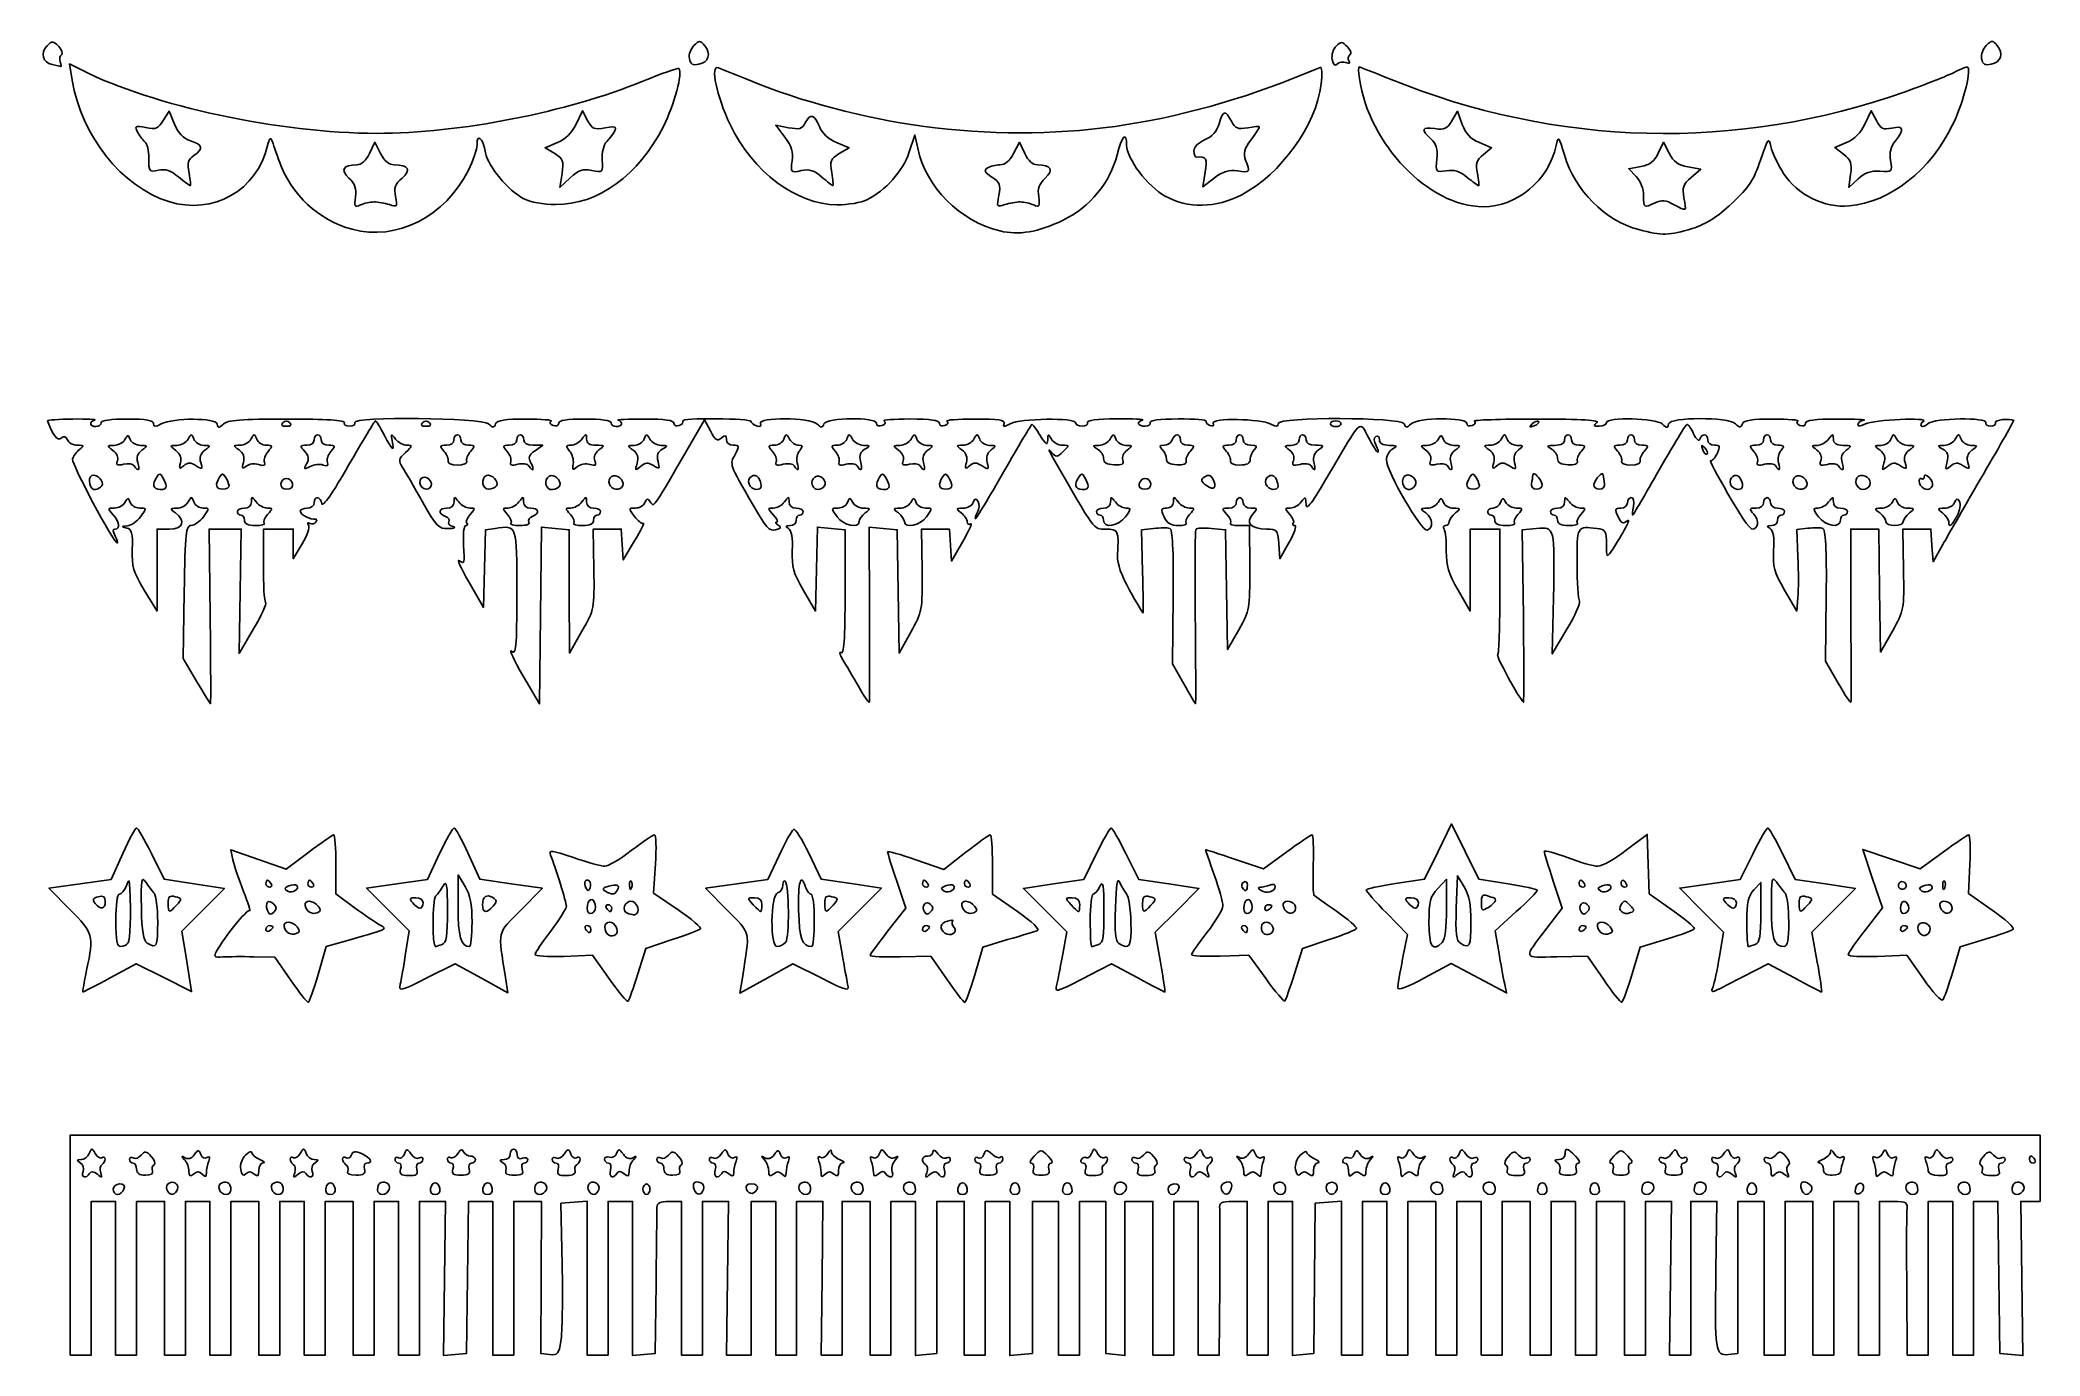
# Model space of a CAD drawing. Header units: centimetres. Extents: x -12.8 to 12.9, y -8 to 8.9.
import ezdxf

# ---------------------------------------------------------------- set-up
doc = ezdxf.new("R2010")
doc.units = ezdxf.units.CM
doc.header["$MEASUREMENT"] = 0
doc.layers.add('Layer 1', color=7, linetype='Continuous')

msp = doc.modelspace()

# ---------------------------------------------------------------- linework, layer by layer
at = {"layer": 'Layer 1'}
for points, knots in [([(-12.6863, 8.63119), (-12.80949, 8.65528), (-12.84319, 8.7815), (-12.75094, 8.87331), (-12.75094, 8.87331), (-12.68597, 8.93797), (-12.6728, 8.93712), (-12.60261, 8.86371), (-12.60261, 8.86371), (-12.56025, 8.8194), (-12.54419, 8.77165), (-12.56693, 8.75759), (-12.56693, 8.75759), (-12.58967, 8.74353), (-12.59688, 8.70234), (-12.58296, 8.66605), (-12.58296, 8.66605), (-12.56903, 8.62976), (-12.56486, 8.60282), (-12.57369, 8.60618), (-12.57369, 8.60618), (-12.58252, 8.60955), (-12.63319, 8.6208), (-12.6863, 8.63118), (-12.6863, 8.63118), (-12.6863, 8.63118), (-12.6863, 8.63119), (-12.6863, 8.63119)], [0, 0, 0, 0, 0.125, 0.125, 0.125, 0.125, 0.25, 0.25, 0.25, 0.25, 0.375, 0.375, 0.375, 0.375, 0.5, 0.5, 0.5, 0.5, 0.625, 0.625, 0.625, 0.625, 0.75, 0.75, 0.75, 0.75, 1, 1, 1, 1]), ([(-4.48524, 8.70819), (-4.4946, 8.75998), (-4.46844, 8.83533), (-4.4271, 8.87563), (-4.4271, 8.87563), (-4.35762, 8.94337), (-4.34722, 8.94337), (-4.28954, 8.87563), (-4.28954, 8.87563), (-4.20207, 8.7729), (-4.23654, 8.65832), (-4.36212, 8.63431), (-4.36212, 8.63431), (-4.44298, 8.61885), (-4.47227, 8.63643), (-4.48524, 8.70819)], [0, 0, 0, 0, 0.2, 0.2, 0.2, 0.2, 0.4, 0.4, 0.4, 0.4, 0.6, 0.6, 0.6, 0.6, 1, 1, 1, 1]), ([(3.78775, 8.69806), (3.7773, 8.75553), (3.79991, 8.83262), (3.8381, 8.86978), (3.8381, 8.86978), (3.89976, 8.92977), (3.91591, 8.92871), (3.98443, 8.86018), (3.98443, 8.86018), (4.02943, 8.81518), (4.04314, 8.77184), (4.01741, 8.75593), (4.01741, 8.75593), (3.99319, 8.74096), (3.98713, 8.70644), (4.00395, 8.67922), (4.00395, 8.67922), (4.02315, 8.64816), (4.00872, 8.63964), (3.96521, 8.65634), (3.96521, 8.65634), (3.92708, 8.67097), (3.87582, 8.66288), (3.8513, 8.63835), (3.8513, 8.63835), (3.82182, 8.60887), (3.80029, 8.62909), (3.78775, 8.69805), (3.78775, 8.69805), (3.78775, 8.69805), (3.78775, 8.69806), (3.78775, 8.69806)], [0, 0, 0, 0, 0.11111111, 0.11111111, 0.11111111, 0.11111111, 0.22222222, 0.22222222, 0.22222222, 0.22222222, 0.33333333, 0.33333333, 0.33333333, 0.33333333, 0.44444444, 0.44444444, 0.44444444, 0.44444444, 0.55555556, 0.55555556, 0.55555556, 0.55555556, 0.66666667, 0.66666667, 0.66666667, 0.66666667, 0.77777778, 0.77777778, 0.77777778, 0.77777778, 1, 1, 1, 1]), ([(12.14677, 8.70819), (12.13741, 8.75998), (12.16434, 8.8361), (12.20663, 8.87736), (12.20663, 8.87736), (12.27843, 8.9474), (12.2877, 8.9474), (12.34668, 8.87736), (12.34668, 8.87736), (12.43369, 8.77403), (12.39724, 8.65866), (12.26989, 8.63431), (12.26989, 8.63431), (12.18903, 8.61885), (12.15974, 8.63643), (12.14677, 8.70819)], [0, 0, 0, 0, 0.2, 0.2, 0.2, 0.2, 0.4, 0.4, 0.4, 0.4, 0.6, 0.6, 0.6, 0.6, 1, 1, 1, 1]), ([(-8.82672, 6.5113), (-9.25868, 6.6294), (-9.60968, 6.95538), (-9.76025, 7.3783), (-9.76025, 7.3783), (-9.80144, 7.49401), (-9.84587, 7.61902), (-9.85897, 7.6561), (-9.85897, 7.6561), (-9.87429, 7.69945), (-9.89391, 7.67537), (-9.91392, 7.58867), (-9.91392, 7.58867), (-10.04723, 7.0111), (-10.61657, 6.68909), (-11.18713, 6.86855), (-11.18713, 6.86855), (-11.78916, 7.05791), (-12.31157, 7.71448), (-12.42855, 8.42878), (-12.42855, 8.42878), (-12.42855, 8.42878), (-12.46307, 8.63957), (-12.46307, 8.63957), (-12.46307, 8.63957), (-12.46307, 8.63957), (-12.30165, 8.55788), (-12.30165, 8.55788), (-12.30165, 8.55788), (-11.39505, 8.09911), (-9.747, 7.746), (-8.5124, 7.746), (-8.5124, 7.746), (-7.44201, 7.746), (-6.06243, 8.01578), (-5.08607, 8.41603), (-5.08607, 8.41603), (-4.8406, 8.51666), (-4.63083, 8.59005), (-4.6199, 8.57913), (-4.6199, 8.57913), (-4.568, 8.52723), (-4.67724, 8.11983), (-4.81911, 7.83626), (-4.81911, 7.83626), (-5.13142, 7.21199), (-5.66577, 6.82418), (-6.20665, 6.82924), (-6.20665, 6.82924), (-6.36208, 6.83069), (-6.53493, 6.86232), (-6.61459, 6.90388), (-6.61459, 6.90388), (-6.82233, 7.01227), (-7.07408, 7.31453), (-7.10823, 7.49658), (-7.10823, 7.49658), (-7.14342, 7.68414), (-7.21805, 7.75452), (-7.21805, 7.60015), (-7.21805, 7.60015), (-7.21805, 7.54174), (-7.26796, 7.39389), (-7.32897, 7.2716), (-7.32897, 7.2716), (-7.6271, 6.67397), (-8.2553, 6.35508), (-8.82671, 6.5113), (-8.82671, 6.5113), (-8.82671, 6.5113), (-8.82672, 6.5113), (-8.82672, 6.5113)], [0, 0, 0, 0, 0.05263158, 0.05263158, 0.05263158, 0.05263158, 0.10526316, 0.10526316, 0.10526316, 0.10526316, 0.15789474, 0.15789474, 0.15789474, 0.15789474, 0.21052632, 0.21052632, 0.21052632, 0.21052632, 0.26315789, 0.26315789, 0.26315789, 0.26315789, 0.31578947, 0.31578947, 0.31578947, 0.31578947, 0.36842105, 0.36842105, 0.36842105, 0.36842105, 0.42105263, 0.42105263, 0.42105263, 0.42105263, 0.47368421, 0.47368421, 0.47368421, 0.47368421, 0.52631579, 0.52631579, 0.52631579, 0.52631579, 0.57894737, 0.57894737, 0.57894737, 0.57894737, 0.63157895, 0.63157895, 0.63157895, 0.63157895, 0.68421053, 0.68421053, 0.68421053, 0.68421053, 0.73684211, 0.73684211, 0.73684211, 0.73684211, 0.78947368, 0.78947368, 0.78947368, 0.78947368, 0.84210526, 0.84210526, 0.84210526, 0.84210526, 0.89473684, 0.89473684, 0.89473684, 0.89473684, 1, 1, 1, 1]), ([(-0.48729, 6.49034), (-1.00467, 6.6152), (-1.43933, 7.05181), (-1.54643, 7.55425), (-1.54643, 7.55425), (-1.54643, 7.55425), (-1.58251, 7.72352), (-1.58251, 7.72352), (-1.58251, 7.72352), (-1.58251, 7.72352), (-1.65911, 7.49581), (-1.65911, 7.49581), (-1.65911, 7.49581), (-1.73872, 7.25917), (-1.96216, 7.00913), (-2.20015, 6.89038), (-2.20015, 6.89038), (-2.27111, 6.85497), (-2.44305, 6.82642), (-2.58224, 6.82693), (-2.58224, 6.82693), (-3.10799, 6.82886), (-3.66681, 7.2477), (-3.96174, 7.86088), (-3.96174, 7.86088), (-4.13491, 8.22092), (-4.21996, 8.63274), (-4.11233, 8.59008), (-4.11233, 8.59008), (-4.0775, 8.57627), (-3.8366, 8.47998), (-3.57701, 8.3761), (-3.57701, 8.3761), (-2.93486, 8.11913), (-2.06073, 7.9026), (-1.32035, 7.81712), (-1.32035, 7.81712), (0.37188, 7.62174), (1.9154, 7.86409), (3.63343, 8.59492), (3.63343, 8.59492), (3.6567, 8.60482), (3.66232, 8.51258), (3.64656, 8.37953), (3.64656, 8.37953), (3.58474, 7.85759), (3.12223, 7.21343), (2.62421, 6.95565), (2.62421, 6.95565), (2.29273, 6.78407), (1.92678, 6.7776), (1.63735, 6.9382), (1.63735, 6.9382), (1.41312, 7.06262), (1.14289, 7.4209), (1.14289, 7.59376), (1.14289, 7.59376), (1.14289, 7.77775), (1.07675, 7.71153), (1.0194, 7.47012), (1.0194, 7.47012), (0.9358, 7.11819), (0.66723, 6.79333), (0.32359, 6.62848), (0.32359, 6.62848), (0.00073, 6.4736), (-0.24464, 6.4318), (-0.4873, 6.49036), (-0.4873, 6.49036), (-0.4873, 6.49036), (-0.48729, 6.49034), (-0.48729, 6.49034)], [0, 0, 0, 0, 0.05263158, 0.05263158, 0.05263158, 0.05263158, 0.10526316, 0.10526316, 0.10526316, 0.10526316, 0.15789474, 0.15789474, 0.15789474, 0.15789474, 0.21052632, 0.21052632, 0.21052632, 0.21052632, 0.26315789, 0.26315789, 0.26315789, 0.26315789, 0.31578947, 0.31578947, 0.31578947, 0.31578947, 0.36842105, 0.36842105, 0.36842105, 0.36842105, 0.42105263, 0.42105263, 0.42105263, 0.42105263, 0.47368421, 0.47368421, 0.47368421, 0.47368421, 0.52631579, 0.52631579, 0.52631579, 0.52631579, 0.57894737, 0.57894737, 0.57894737, 0.57894737, 0.63157895, 0.63157895, 0.63157895, 0.63157895, 0.68421053, 0.68421053, 0.68421053, 0.68421053, 0.73684211, 0.73684211, 0.73684211, 0.73684211, 0.78947368, 0.78947368, 0.78947368, 0.78947368, 0.84210526, 0.84210526, 0.84210526, 0.84210526, 0.89473684, 0.89473684, 0.89473684, 0.89473684, 1, 1, 1, 1]), ([(7.73602, 6.5068), (7.29559, 6.62518), (6.913, 7.00855), (6.77673, 7.46803), (6.77673, 7.46803), (6.7046, 7.71124), (6.69954, 7.71703), (6.67148, 7.58866), (6.67148, 7.58866), (6.57351, 7.14044), (6.16893, 6.80201), (5.73107, 6.80201), (5.73107, 6.80201), (5.03316, 6.80201), (4.26033, 7.60364), (4.13847, 8.45397), (4.13847, 8.45397), (4.12696, 8.53432), (4.12565, 8.60006), (4.13556, 8.60006), (4.13556, 8.60006), (4.14548, 8.60006), (4.32071, 8.53177), (4.52496, 8.4483), (4.52496, 8.4483), (6.6734, 7.57034), (9.00404, 7.51185), (11.16225, 8.28172), (11.16225, 8.28172), (11.42629, 8.37591), (11.70633, 8.48607), (11.78454, 8.52652), (11.78454, 8.52652), (11.86276, 8.56697), (11.94063, 8.60006), (11.95758, 8.60006), (11.95758, 8.60006), (12.02874, 8.60006), (11.91964, 8.15836), (11.77336, 7.85424), (11.77336, 7.85424), (11.49225, 7.26979), (10.97267, 6.8626), (10.44308, 6.81171), (10.44308, 6.81171), (10.12494, 6.78114), (9.77122, 6.95647), (9.59709, 7.23103), (9.59709, 7.23103), (9.52384, 7.34653), (9.45059, 7.50168), (9.43431, 7.57582), (9.43431, 7.57582), (9.40661, 7.70192), (9.39801, 7.69073), (9.301, 7.4024), (9.301, 7.4024), (9.2144, 7.14501), (9.1539, 7.05342), (8.93411, 6.84696), (8.93411, 6.84696), (8.74379, 6.66818), (8.60156, 6.57795), (8.42041, 6.52106), (8.42041, 6.52106), (8.12885, 6.42951), (8.03113, 6.42747), (7.73603, 6.50679), (7.73603, 6.50679), (7.73603, 6.50679), (7.73602, 6.5068), (7.73602, 6.5068)], [0, 0, 0, 0, 0.05263158, 0.05263158, 0.05263158, 0.05263158, 0.10526316, 0.10526316, 0.10526316, 0.10526316, 0.15789474, 0.15789474, 0.15789474, 0.15789474, 0.21052632, 0.21052632, 0.21052632, 0.21052632, 0.26315789, 0.26315789, 0.26315789, 0.26315789, 0.31578947, 0.31578947, 0.31578947, 0.31578947, 0.36842105, 0.36842105, 0.36842105, 0.36842105, 0.42105263, 0.42105263, 0.42105263, 0.42105263, 0.47368421, 0.47368421, 0.47368421, 0.47368421, 0.52631579, 0.52631579, 0.52631579, 0.52631579, 0.57894737, 0.57894737, 0.57894737, 0.57894737, 0.63157895, 0.63157895, 0.63157895, 0.63157895, 0.68421053, 0.68421053, 0.68421053, 0.68421053, 0.73684211, 0.73684211, 0.73684211, 0.73684211, 0.78947368, 0.78947368, 0.78947368, 0.78947368, 0.84210526, 0.84210526, 0.84210526, 0.84210526, 0.89473684, 0.89473684, 0.89473684, 0.89473684, 1, 1, 1, 1]), ([(-10.9245, 7.23399), (-10.94958, 7.3677), (-10.9386, 7.4077), (-10.86208, 7.4613), (-10.86208, 7.4613), (-10.73519, 7.55018), (-10.7453, 7.59402), (-10.90561, 7.6499), (-10.90561, 7.6499), (-10.99932, 7.68257), (-11.06397, 7.75001), (-11.11218, 7.86541), (-11.11218, 7.86541), (-11.11218, 7.86541), (-11.18236, 8.03337), (-11.18236, 8.03337), (-11.18236, 8.03337), (-11.18236, 8.03337), (-11.25595, 7.91209), (-11.25595, 7.91209), (-11.25595, 7.91209), (-11.31982, 7.80682), (-11.34956, 7.79456), (-11.48115, 7.81925), (-11.48115, 7.81925), (-11.62383, 7.84602), (-11.62982, 7.8422), (-11.58283, 7.7544), (-11.58283, 7.7544), (-11.55537, 7.70309), (-11.51278, 7.64868), (-11.48819, 7.63348), (-11.48819, 7.63348), (-11.4636, 7.61828), (-11.44348, 7.52452), (-11.44348, 7.42512), (-11.44348, 7.42512), (-11.44348, 7.25151), (-11.43861, 7.24544), (-11.31986, 7.27089), (-11.31986, 7.27089), (-11.22844, 7.29048), (-11.16112, 7.26841), (-11.06139, 7.18618), (-11.06139, 7.18618), (-10.98722, 7.12502), (-10.91923, 7.07425), (-10.9103, 7.07336), (-10.9103, 7.07336), (-10.90137, 7.07247), (-10.90775, 7.14476), (-10.9245, 7.234), (-10.9245, 7.234), (-10.9245, 7.234), (-10.9245, 7.23399), (-10.9245, 7.23399)], [0, 0, 0, 0, 0.06666667, 0.06666667, 0.06666667, 0.06666667, 0.13333333, 0.13333333, 0.13333333, 0.13333333, 0.2, 0.2, 0.2, 0.2, 0.26666667, 0.26666667, 0.26666667, 0.26666667, 0.33333333, 0.33333333, 0.33333333, 0.33333333, 0.4, 0.4, 0.4, 0.4, 0.46666667, 0.46666667, 0.46666667, 0.46666667, 0.53333333, 0.53333333, 0.53333333, 0.53333333, 0.6, 0.6, 0.6, 0.6, 0.66666667, 0.66666667, 0.66666667, 0.66666667, 0.73333333, 0.73333333, 0.73333333, 0.73333333, 0.8, 0.8, 0.8, 0.8, 0.86666667, 0.86666667, 0.86666667, 0.86666667, 1, 1, 1, 1]), ([(-5.74108, 7.26855), (-5.59808, 7.23995), (-5.59632, 7.24168), (-5.60703, 7.4006), (-5.60703, 7.4006), (-5.6134, 7.49525), (-5.58918, 7.59499), (-5.54825, 7.64258), (-5.54825, 7.64258), (-5.39347, 7.82254), (-5.39668, 7.85029), (-5.56855, 7.81804), (-5.56855, 7.81804), (-5.71365, 7.79082), (-5.73675, 7.80043), (-5.79543, 7.91242), (-5.79543, 7.91242), (-5.79543, 7.91242), (-5.86076, 8.03711), (-5.86076, 8.03711), (-5.86076, 8.03711), (-5.86076, 8.03711), (-5.9426, 7.86549), (-5.9426, 7.86549), (-5.9426, 7.86549), (-5.99782, 7.74969), (-6.076, 7.67226), (-6.18297, 7.62743), (-6.18297, 7.62743), (-6.18297, 7.62743), (-6.3415, 7.56099), (-6.3415, 7.56099), (-6.3415, 7.56099), (-6.3415, 7.56099), (-6.21892, 7.48638), (-6.21892, 7.48638), (-6.21892, 7.48638), (-6.1086, 7.41923), (-6.09909, 7.39363), (-6.12381, 7.23051), (-6.12381, 7.23051), (-6.12381, 7.23051), (-6.15128, 7.04925), (-6.15128, 7.04925), (-6.15128, 7.04925), (-6.15128, 7.04925), (-6.01863, 7.17339), (-6.01863, 7.17339), (-6.01863, 7.17339), (-5.90963, 7.2754), (-5.86015, 7.29236), (-5.74108, 7.26855)], [0, 0, 0, 0, 0.07142857, 0.07142857, 0.07142857, 0.07142857, 0.14285714, 0.14285714, 0.14285714, 0.14285714, 0.21428571, 0.21428571, 0.21428571, 0.21428571, 0.28571429, 0.28571429, 0.28571429, 0.28571429, 0.35714286, 0.35714286, 0.35714286, 0.35714286, 0.42857143, 0.42857143, 0.42857143, 0.42857143, 0.5, 0.5, 0.5, 0.5, 0.57142857, 0.57142857, 0.57142857, 0.57142857, 0.64285714, 0.64285714, 0.64285714, 0.64285714, 0.71428571, 0.71428571, 0.71428571, 0.71428571, 0.78571429, 0.78571429, 0.78571429, 0.78571429, 0.85714286, 0.85714286, 0.85714286, 0.85714286, 1, 1, 1, 1]), ([(-2.65345, 7.24029), (-2.67878, 7.39098), (-2.66847, 7.41692), (-2.55626, 7.48492), (-2.55626, 7.48492), (-2.55626, 7.48492), (-2.43074, 7.56098), (-2.43074, 7.56098), (-2.43074, 7.56098), (-2.43074, 7.56098), (-2.59301, 7.62898), (-2.59301, 7.62898), (-2.59301, 7.62898), (-2.69709, 7.6726), (-2.77562, 7.74607), (-2.81198, 7.83386), (-2.81198, 7.83386), (-2.87827, 7.9939), (-2.92576, 8.00578), (-2.99347, 7.87926), (-2.99347, 7.87926), (-3.03455, 7.8025), (-3.06909, 7.79278), (-3.20801, 7.81884), (-3.20801, 7.81884), (-3.20801, 7.81884), (-3.37359, 7.8499), (-3.37359, 7.8499), (-3.37359, 7.8499), (-3.37359, 7.8499), (-3.25669, 7.69664), (-3.25669, 7.69664), (-3.25669, 7.69664), (-3.16671, 7.57867), (-3.14496, 7.5082), (-3.16221, 7.39061), (-3.16221, 7.39061), (-3.18426, 7.24037), (-3.18232, 7.2383), (-3.04465, 7.26584), (-3.04465, 7.26584), (-2.93511, 7.28775), (-2.87757, 7.26999), (-2.78007, 7.1842), (-2.78007, 7.1842), (-2.71155, 7.1239), (-2.64865, 7.07392), (-2.64029, 7.07314), (-2.64029, 7.07314), (-2.63194, 7.07236), (-2.63785, 7.14757), (-2.65343, 7.24029), (-2.65343, 7.24029), (-2.65343, 7.24029), (-2.65345, 7.24029), (-2.65345, 7.24029)], [0, 0, 0, 0, 0.06666667, 0.06666667, 0.06666667, 0.06666667, 0.13333333, 0.13333333, 0.13333333, 0.13333333, 0.2, 0.2, 0.2, 0.2, 0.26666667, 0.26666667, 0.26666667, 0.26666667, 0.33333333, 0.33333333, 0.33333333, 0.33333333, 0.4, 0.4, 0.4, 0.4, 0.46666667, 0.46666667, 0.46666667, 0.46666667, 0.53333333, 0.53333333, 0.53333333, 0.53333333, 0.6, 0.6, 0.6, 0.6, 0.66666667, 0.66666667, 0.66666667, 0.66666667, 0.73333333, 0.73333333, 0.73333333, 0.73333333, 0.8, 0.8, 0.8, 0.8, 0.86666667, 0.86666667, 0.86666667, 0.86666667, 1, 1, 1, 1]), ([(2.5701, 7.2639), (2.73146, 7.23896), (2.73437, 7.24281), (2.67417, 7.40116), (2.67417, 7.40116), (2.64055, 7.48958), (2.65404, 7.54138), (2.7416, 7.66005), (2.7416, 7.66005), (2.8018, 7.74165), (2.85105, 7.81684), (2.85105, 7.82715), (2.85105, 7.82715), (2.85105, 7.83746), (2.7838, 7.83328), (2.70161, 7.81786), (2.70161, 7.81786), (2.57345, 7.79382), (2.54357, 7.8059), (2.49173, 7.90276), (2.49173, 7.90276), (2.41229, 8.05119), (2.38388, 8.04529), (2.33216, 7.8696), (2.33216, 7.8696), (2.30284, 7.77), (2.24371, 7.70349), (2.14636, 7.66062), (2.14636, 7.66062), (2.05727, 7.62139), (2.00584, 7.56761), (2.0096, 7.51764), (2.0096, 7.51764), (2.01292, 7.47359), (2.02661, 7.43854), (2.04002, 7.43976), (2.04002, 7.43976), (2.16724, 7.45131), (2.18338, 7.42362), (2.15328, 7.24544), (2.15328, 7.24544), (2.15328, 7.24544), (2.12187, 7.05955), (2.12187, 7.05955), (2.12187, 7.05955), (2.12187, 7.05955), (2.27294, 7.17302), (2.27294, 7.17302), (2.27294, 7.17302), (2.38647, 7.25829), (2.46031, 7.28088), (2.5701, 7.26391), (2.5701, 7.26391), (2.5701, 7.26391), (2.5701, 7.2639), (2.5701, 7.2639)], [0, 0, 0, 0, 0.06666667, 0.06666667, 0.06666667, 0.06666667, 0.13333333, 0.13333333, 0.13333333, 0.13333333, 0.2, 0.2, 0.2, 0.2, 0.26666667, 0.26666667, 0.26666667, 0.26666667, 0.33333333, 0.33333333, 0.33333333, 0.33333333, 0.4, 0.4, 0.4, 0.4, 0.46666667, 0.46666667, 0.46666667, 0.46666667, 0.53333333, 0.53333333, 0.53333333, 0.53333333, 0.6, 0.6, 0.6, 0.6, 0.66666667, 0.66666667, 0.66666667, 0.66666667, 0.73333333, 0.73333333, 0.73333333, 0.73333333, 0.8, 0.8, 0.8, 0.8, 0.86666667, 0.86666667, 0.86666667, 0.86666667, 1, 1, 1, 1]), ([(5.65754, 7.22903), (5.63292, 7.36026), (5.64563, 7.40075), (5.73417, 7.47321), (5.73417, 7.47321), (5.73417, 7.47321), (5.84031, 7.56008), (5.84031, 7.56008), (5.84031, 7.56008), (5.84031, 7.56008), (5.68212, 7.62683), (5.68212, 7.62683), (5.68212, 7.62683), (5.56669, 7.67553), (5.50751, 7.739), (5.46317, 7.8616), (5.46317, 7.8616), (5.46317, 7.8616), (5.40241, 8.02963), (5.40241, 8.02963), (5.40241, 8.02963), (5.40241, 8.02963), (5.32917, 7.90682), (5.32917, 7.90682), (5.32917, 7.90682), (5.26718, 7.80286), (5.2335, 7.78756), (5.10984, 7.80713), (5.10984, 7.80713), (4.94082, 7.83388), (4.92527, 7.79476), (5.05739, 7.6752), (5.05739, 7.6752), (5.12897, 7.61042), (5.14712, 7.54952), (5.13446, 7.41668), (5.13446, 7.41668), (5.11813, 7.24544), (5.11989, 7.24323), (5.25475, 7.26511), (5.25475, 7.26511), (5.35462, 7.28132), (5.42795, 7.25825), (5.52606, 7.17975), (5.52606, 7.17975), (5.60001, 7.12059), (5.66648, 7.07208), (5.67378, 7.07196), (5.67378, 7.07196), (5.68108, 7.07183), (5.67377, 7.14253), (5.65754, 7.22905), (5.65754, 7.22905), (5.65754, 7.22905), (5.65754, 7.22903), (5.65754, 7.22903)], [0, 0, 0, 0, 0.06666667, 0.06666667, 0.06666667, 0.06666667, 0.13333333, 0.13333333, 0.13333333, 0.13333333, 0.2, 0.2, 0.2, 0.2, 0.26666667, 0.26666667, 0.26666667, 0.26666667, 0.33333333, 0.33333333, 0.33333333, 0.33333333, 0.4, 0.4, 0.4, 0.4, 0.46666667, 0.46666667, 0.46666667, 0.46666667, 0.53333333, 0.53333333, 0.53333333, 0.53333333, 0.6, 0.6, 0.6, 0.6, 0.66666667, 0.66666667, 0.66666667, 0.66666667, 0.73333333, 0.73333333, 0.73333333, 0.73333333, 0.8, 0.8, 0.8, 0.8, 0.86666667, 0.86666667, 0.86666667, 0.86666667, 1, 1, 1, 1]), ([(10.83743, 7.2588), (10.99743, 7.24802), (10.99927, 7.24986), (10.97548, 7.39649), (10.97548, 7.39649), (10.95829, 7.50244), (10.97588, 7.57537), (11.03673, 7.65053), (11.03673, 7.65053), (11.15746, 7.79963), (11.14376, 7.8478), (10.99021, 7.81407), (10.99021, 7.81407), (10.87727, 7.78926), (10.84884, 7.8032), (10.7923, 7.9111), (10.7923, 7.9111), (10.7923, 7.9111), (10.72628, 8.0371), (10.72628, 8.0371), (10.72628, 8.0371), (10.72628, 8.0371), (10.64444, 7.86548), (10.64444, 7.86548), (10.64444, 7.86548), (10.59016, 7.75165), (10.51103, 7.67231), (10.40944, 7.62987), (10.40944, 7.62987), (10.40944, 7.62987), (10.25628, 7.56588), (10.25628, 7.56588), (10.25628, 7.56588), (10.25628, 7.56588), (10.36966, 7.4767), (10.36966, 7.4767), (10.36966, 7.4767), (10.46474, 7.40191), (10.47944, 7.36022), (10.46075, 7.21839), (10.46075, 7.21839), (10.46075, 7.21839), (10.43846, 7.04926), (10.43846, 7.04926), (10.43846, 7.04926), (10.43846, 7.04926), (10.55686, 7.1595), (10.55686, 7.1595), (10.55686, 7.1595), (10.64441, 7.24102), (10.71751, 7.26689), (10.83742, 7.25882), (10.83742, 7.25882), (10.83742, 7.25882), (10.83743, 7.2588), (10.83743, 7.2588)], [0, 0, 0, 0, 0.06666667, 0.06666667, 0.06666667, 0.06666667, 0.13333333, 0.13333333, 0.13333333, 0.13333333, 0.2, 0.2, 0.2, 0.2, 0.26666667, 0.26666667, 0.26666667, 0.26666667, 0.33333333, 0.33333333, 0.33333333, 0.33333333, 0.4, 0.4, 0.4, 0.4, 0.46666667, 0.46666667, 0.46666667, 0.46666667, 0.53333333, 0.53333333, 0.53333333, 0.53333333, 0.6, 0.6, 0.6, 0.6, 0.66666667, 0.66666667, 0.66666667, 0.66666667, 0.73333333, 0.73333333, 0.73333333, 0.73333333, 0.8, 0.8, 0.8, 0.8, 0.86666667, 0.86666667, 0.86666667, 0.86666667, 1, 1, 1, 1]), ([(-8.54412, 6.86336), (-8.49467, 6.86428), (-8.40571, 6.84854), (-8.34643, 6.82839), (-8.34643, 6.82839), (-8.24465, 6.79379), (-8.24022, 6.79961), (-8.26686, 6.93283), (-8.26686, 6.93283), (-8.28978, 7.04744), (-8.2741, 7.09215), (-8.18328, 7.17111), (-8.18328, 7.17111), (-8.06133, 7.27714), (-8.09852, 7.33948), (-8.28449, 7.34076), (-8.28449, 7.34076), (-8.35137, 7.34122), (-8.40939, 7.38963), (-8.45973, 7.48696), (-8.45973, 7.48696), (-8.45973, 7.48696), (-8.53498, 7.63248), (-8.53498, 7.63248), (-8.53498, 7.63248), (-8.53498, 7.63248), (-8.60389, 7.48696), (-8.60389, 7.48696), (-8.60389, 7.48696), (-8.64859, 7.39259), (-8.70548, 7.3412), (-8.76579, 7.34076), (-8.76579, 7.34076), (-8.94358, 7.33944), (-8.98089, 7.27637), (-8.86711, 7.16947), (-8.86711, 7.16947), (-8.78746, 7.09464), (-8.76712, 7.03664), (-8.78288, 6.92925), (-8.78288, 6.92925), (-8.80124, 6.80414), (-8.7938, 6.79198), (-8.71884, 6.82469), (-8.71884, 6.82469), (-8.67219, 6.84504), (-8.59356, 6.86244), (-8.54412, 6.86336)], [0, 0, 0, 0, 0.07692308, 0.07692308, 0.07692308, 0.07692308, 0.15384615, 0.15384615, 0.15384615, 0.15384615, 0.23076923, 0.23076923, 0.23076923, 0.23076923, 0.30769231, 0.30769231, 0.30769231, 0.30769231, 0.38461538, 0.38461538, 0.38461538, 0.38461538, 0.46153846, 0.46153846, 0.46153846, 0.46153846, 0.53846154, 0.53846154, 0.53846154, 0.53846154, 0.61538462, 0.61538462, 0.61538462, 0.61538462, 0.69230769, 0.69230769, 0.69230769, 0.69230769, 0.76923077, 0.76923077, 0.76923077, 0.76923077, 0.84615385, 0.84615385, 0.84615385, 0.84615385, 1, 1, 1, 1]), ([(-0.22812, 6.86335), (-0.17867, 6.86243), (-0.10005, 6.84503), (-0.0534, 6.82468), (-0.0534, 6.82468), (0.02156, 6.79198), (0.029, 6.80413), (0.01064, 6.92924), (0.01064, 6.92924), (-0.00512, 7.03662), (0.01522, 7.09463), (0.09487, 7.16946), (0.09487, 7.16946), (0.20866, 7.27636), (0.17135, 7.33943), (-0.00645, 7.34075), (-0.00645, 7.34075), (-0.06676, 7.3412), (-0.12366, 7.39258), (-0.16835, 7.48695), (-0.16835, 7.48695), (-0.16835, 7.48695), (-0.23726, 7.63247), (-0.23726, 7.63247), (-0.23726, 7.63247), (-0.23726, 7.63247), (-0.31251, 7.48695), (-0.31251, 7.48695), (-0.31251, 7.48695), (-0.36284, 7.38961), (-0.42086, 7.34121), (-0.48775, 7.34075), (-0.48775, 7.34075), (-0.54274, 7.34039), (-0.61569, 7.32236), (-0.64985, 7.30072), (-0.64985, 7.30072), (-0.69862, 7.26983), (-0.68634, 7.24459), (-0.59271, 7.18324), (-0.59271, 7.18324), (-0.48905, 7.11532), (-0.47729, 7.08463), (-0.5028, 6.94865), (-0.5028, 6.94865), (-0.53084, 6.79918), (-0.52738, 6.79383), (-0.42509, 6.82862), (-0.42509, 6.82862), (-0.3662, 6.84865), (-0.27757, 6.86428), (-0.22812, 6.86336), (-0.22812, 6.86336), (-0.22812, 6.86336), (-0.22812, 6.86335), (-0.22812, 6.86335)], [0, 0, 0, 0, 0.06666667, 0.06666667, 0.06666667, 0.06666667, 0.13333333, 0.13333333, 0.13333333, 0.13333333, 0.2, 0.2, 0.2, 0.2, 0.26666667, 0.26666667, 0.26666667, 0.26666667, 0.33333333, 0.33333333, 0.33333333, 0.33333333, 0.4, 0.4, 0.4, 0.4, 0.46666667, 0.46666667, 0.46666667, 0.46666667, 0.53333333, 0.53333333, 0.53333333, 0.53333333, 0.6, 0.6, 0.6, 0.6, 0.66666667, 0.66666667, 0.66666667, 0.66666667, 0.73333333, 0.73333333, 0.73333333, 0.73333333, 0.8, 0.8, 0.8, 0.8, 0.86666667, 0.86666667, 0.86666667, 0.86666667, 1, 1, 1, 1]), ([(8.31554, 6.91474), (8.29016, 7.05003), (8.30338, 7.0874), (8.40861, 7.17791), (8.40861, 7.17791), (8.40861, 7.17791), (8.53126, 7.28341), (8.53126, 7.28341), (8.53126, 7.28341), (8.53126, 7.28341), (8.36588, 7.31444), (8.36588, 7.31444), (8.36588, 7.31444), (8.24114, 7.33784), (8.18226, 7.38073), (8.12629, 7.48897), (8.12629, 7.48897), (8.12629, 7.48897), (8.05208, 7.63247), (8.05208, 7.63247), (8.05208, 7.63247), (8.05208, 7.63247), (7.98497, 7.49077), (7.98497, 7.49077), (7.98497, 7.49077), (7.93484, 7.38491), (7.87839, 7.34166), (7.76185, 7.3198), (7.76185, 7.3198), (7.76185, 7.3198), (7.60584, 7.29053), (7.60584, 7.29053), (7.60584, 7.29053), (7.60584, 7.29053), (7.70078, 7.18947), (7.70078, 7.18947), (7.70078, 7.18947), (7.75638, 7.13029), (7.79572, 7.02908), (7.79572, 6.94522), (7.79572, 6.94522), (7.79572, 6.78381), (7.79603, 6.78361), (7.94503, 6.8515), (7.94503, 6.8515), (8.02978, 6.89012), (8.08206, 6.88558), (8.18314, 6.83082), (8.18314, 6.83082), (8.35463, 6.73793), (8.34935, 6.73459), (8.31556, 6.91474), (8.31556, 6.91474), (8.31556, 6.91474), (8.31554, 6.91474), (8.31554, 6.91474)], [0, 0, 0, 0, 0.06666667, 0.06666667, 0.06666667, 0.06666667, 0.13333333, 0.13333333, 0.13333333, 0.13333333, 0.2, 0.2, 0.2, 0.2, 0.26666667, 0.26666667, 0.26666667, 0.26666667, 0.33333333, 0.33333333, 0.33333333, 0.33333333, 0.4, 0.4, 0.4, 0.4, 0.46666667, 0.46666667, 0.46666667, 0.46666667, 0.53333333, 0.53333333, 0.53333333, 0.53333333, 0.6, 0.6, 0.6, 0.6, 0.66666667, 0.66666667, 0.66666667, 0.66666667, 0.73333333, 0.73333333, 0.73333333, 0.73333333, 0.8, 0.8, 0.8, 0.8, 0.86666667, 0.86666667, 0.86666667, 0.86666667, 1, 1, 1, 1]), ([(-10.82871, 0.69683), (-10.82871, 0.69683), (-10.99945, 0.98806), (-10.99945, 0.98806), (-10.99945, 0.98806), (-10.99945, 0.98806), (-10.98633, 1.84309), (-10.98633, 1.84309), (-10.98633, 1.84309), (-10.97451, 2.61369), (-10.96563, 2.69826), (-10.89643, 2.69953), (-10.89643, 2.69953), (-10.8542, 2.70031), (-10.7833, 2.75088), (-10.73888, 2.81191), (-10.73888, 2.81191), (-10.66056, 2.91952), (-10.66076, 2.92288), (-10.74531, 2.92288), (-10.74531, 2.92288), (-10.79327, 2.92288), (-10.84614, 2.95828), (-10.86281, 3.00154), (-10.86281, 3.00154), (-10.89167, 3.07646), (-10.89522, 3.07646), (-10.93728, 3.00154), (-10.93728, 3.00154), (-10.96157, 2.95827), (-11.02595, 2.92223), (-11.08035, 2.92145), (-11.08035, 2.92145), (-11.17215, 2.92012), (-11.1736, 2.91573), (-11.10059, 2.86031), (-11.10059, 2.86031), (-10.96322, 2.75604), (-11.00229, 2.65318), (-11.17925, 2.65318), (-11.17925, 2.65318), (-11.17925, 2.65318), (-11.33658, 2.65318), (-11.33658, 2.65318), (-11.33658, 2.65318), (-11.33658, 2.65318), (-11.33671, 2.125), (-11.33671, 2.125), (-11.33671, 2.125), (-11.33671, 2.125), (-11.33684, 1.59682), (-11.33684, 1.59682), (-11.33684, 1.59682), (-11.33684, 1.59682), (-11.50037, 1.86653), (-11.50037, 1.86653), (-11.50037, 1.86653), (-11.64266, 2.10121), (-11.66279, 2.16932), (-11.65536, 2.39098), (-11.65536, 2.39098), (-11.64827, 2.60279), (-11.66046, 2.64926), (-11.72771, 2.66671), (-11.72771, 2.66671), (-11.79891, 2.68518), (-11.79783, 2.68849), (-11.71869, 2.69432), (-11.71869, 2.69432), (-11.66924, 2.69797), (-11.59244, 2.75088), (-11.54802, 2.81191), (-11.54802, 2.81191), (-11.4692, 2.92021), (-11.4695, 2.92288), (-11.56067, 2.92288), (-11.56067, 2.92288), (-11.61205, 2.92288), (-11.66658, 2.95544), (-11.68184, 2.99523), (-11.68184, 2.99523), (-11.70736, 3.06173), (-11.71288, 3.06173), (-11.75009, 2.99523), (-11.75009, 2.99523), (-11.77236, 2.95544), (-11.83316, 2.92288), (-11.88521, 2.92288), (-11.88521, 2.92288), (-11.97404, 2.92288), (-11.97529, 2.91784), (-11.90545, 2.84068), (-11.90545, 2.84068), (-11.82163, 2.74806), (-11.80753, 2.65318), (-11.87759, 2.65318), (-11.87759, 2.65318), (-11.90914, 2.65318), (-11.90863, 2.62423), (-11.87601, 2.56328), (-11.87601, 2.56328), (-11.84955, 2.51383), (-11.83702, 2.47338), (-11.84818, 2.47338), (-11.84818, 2.47338), (-11.89498, 2.47338), (-12.43667, 3.48762), (-12.42356, 3.55068), (-12.42356, 3.55068), (-12.41567, 3.58861), (-12.3764, 3.64493), (-12.3363, 3.67583), (-12.3363, 3.67583), (-12.27146, 3.7258), (-12.27445, 3.73202), (-12.3633, 3.73202), (-12.3633, 3.73202), (-12.41825, 3.73202), (-12.47505, 3.76288), (-12.48952, 3.80059), (-12.48952, 3.80059), (-12.50811, 3.84903), (-12.53202, 3.85573), (-12.57096, 3.82342), (-12.57096, 3.82342), (-12.61955, 3.78309), (-12.68346, 3.86417), (-12.74549, 4.04483), (-12.74549, 4.04483), (-12.74938, 4.05617), (-12.60311, 4.06722), (-12.42042, 4.06939), (-12.42042, 4.06939), (-12.23774, 4.07156), (-12.11131, 4.06565), (-12.13947, 4.05626), (-12.13947, 4.05626), (-12.21375, 4.0315), (-12.20228, 3.97177), (-12.12324, 3.97177), (-12.12324, 3.97177), (-12.08615, 3.97177), (-12.05582, 3.99368), (-12.05582, 4.02047), (-12.05582, 4.02047), (-12.05583, 4.0511), (-11.93081, 4.06917), (-11.7188, 4.06917), (-11.7188, 4.06917), (-11.47429, 4.06917), (-11.38174, 4.05331), (-11.38166, 4.0114), (-11.38166, 4.0114), (-11.38158, 3.96568), (-11.36076, 3.96475), (-11.28194, 4.00694), (-11.28194, 4.00694), (-11.13168, 4.08736), (-10.5779, 4.08586), (-10.56232, 4.00499), (-10.56232, 4.00499), (-10.55159, 3.94931), (-10.54096, 3.9493), (-10.48252, 4.00496), (-10.48252, 4.00496), (-10.42958, 4.05538), (-10.25321, 4.06918), (-9.66165, 4.06918), (-9.66165, 4.06918), (-9.1605, 4.06918), (-8.9142, 4.05359), (-8.92608, 4.02262), (-8.92608, 4.02262), (-8.93591, 3.99701), (-8.90529, 3.97606), (-8.85804, 3.97606), (-8.85804, 3.97606), (-8.81079, 3.97606), (-8.78071, 3.99842), (-8.7912, 4.02574), (-8.7912, 4.02574), (-8.82177, 4.10542), (-7.15315, 4.08772), (-7.06873, 4.00747), (-7.06873, 4.00747), (-7.01371, 3.95518), (-7.00001, 3.95518), (-6.97883, 4.00747), (-6.97883, 4.00747), (-6.96052, 4.05268), (-6.85587, 4.06917), (-6.58729, 4.06917), (-6.58729, 4.06917), (-6.38569, 4.06917), (-6.24073, 4.05681), (-6.26516, 4.04171), (-6.26516, 4.04171), (-6.29012, 4.02628), (-6.27839, 4.00229), (-6.23838, 3.98693), (-6.23838, 3.98693), (-6.19744, 3.97122), (-6.16714, 3.98289), (-6.16708, 4.01439), (-6.16708, 4.01439), (-6.167, 4.05258), (-6.06491, 4.06917), (-5.82991, 4.06917), (-5.82991, 4.06917), (-5.61786, 4.06917), (-5.49286, 4.05111), (-5.49288, 4.02047), (-5.49288, 4.02047), (-5.4929, 3.99369), (-5.46257, 3.97177), (-5.42549, 3.97177), (-5.42549, 3.97177), (-5.34985, 3.97177), (-5.33368, 4.03107), (-5.40301, 4.05418), (-5.40301, 4.05418), (-5.42773, 4.06242), (-5.27602, 4.06916), (-5.06587, 4.06916), (-5.06587, 4.06916), (-4.79542, 4.06916), (-4.68378, 4.05316), (-4.68378, 4.01438), (-4.68378, 4.01438), (-4.68378, 3.98425), (-4.65356, 3.9712), (-4.61661, 3.98538), (-4.61661, 3.98538), (-4.57967, 3.99956), (-4.55876, 4.02624), (-4.57016, 4.04468), (-4.57016, 4.04468), (-4.58156, 4.06312), (-4.38929, 4.07617), (-4.1429, 4.07368), (-4.1429, 4.07368), (-3.89651, 4.0712), (-3.6949, 4.05615), (-3.69489, 4.04026), (-3.69489, 4.04026), (-3.69487, 4.02436), (-3.66226, 3.99885), (-3.62243, 3.98356), (-3.62243, 3.98356), (-3.57518, 3.96543), (-3.55756, 3.97548), (-3.57175, 4.01246), (-3.57175, 4.01246), (-3.60371, 4.09578), (-2.93137, 4.09117), (-2.84331, 4.00746), (-2.84331, 4.00746), (-2.78829, 3.95517), (-2.77459, 3.95517), (-2.75341, 4.00746), (-2.75341, 4.00746), (-2.72002, 4.08988), (-2.07658, 4.09646), (-2.07661, 4.01438), (-2.07661, 4.01438), (-2.07662, 3.98287), (-2.04639, 3.9712), (-2.00543, 3.98692), (-2.00543, 3.98692), (-1.9639, 4.00286), (-1.95318, 4.02595), (-1.9797, 4.04234), (-1.9797, 4.04234), (-2.00471, 4.05779), (-1.8547, 4.07015), (-1.64636, 4.0698), (-1.64636, 4.0698), (-1.37885, 4.06934), (-1.26755, 4.05307), (-1.26753, 4.01438), (-1.26753, 4.01438), (-1.26751, 3.98287), (-1.23726, 3.97121), (-1.19631, 3.98692), (-1.19631, 3.98692), (-1.15632, 4.00227), (-1.14457, 4.02627), (-1.16952, 4.0417), (-1.16952, 4.0417), (-1.19394, 4.0568), (-1.03359, 4.06916), (-0.81318, 4.06916), (-0.81318, 4.06916), (-0.50716, 4.06916), (-0.41763, 4.05563), (-0.4344, 4.01193), (-0.4344, 4.01193), (-0.45193, 3.96626), (-0.43615, 3.96568), (-0.35623, 4.00908), (-0.35623, 4.00908), (-0.23162, 4.07676), (0.48542, 4.08828), (0.48552, 4.0226), (0.48552, 4.0226), (0.48557, 3.99699), (0.52375, 3.97604), (0.57039, 3.97604), (0.57039, 3.97604), (0.61703, 3.97604), (0.64727, 3.99699), (0.6376, 4.0226), (0.6376, 4.0226), (0.62636, 4.05237), (0.76051, 4.07004), (1.00963, 4.07159), (1.00963, 4.07159), (1.22392, 4.07293), (1.37573, 4.06619), (1.34698, 4.05661), (1.34698, 4.05661), (1.26458, 4.02914), (1.28603, 3.97604), (1.37951, 3.97604), (1.37951, 3.97604), (1.42615, 3.97604), (1.45635, 3.99699), (1.44662, 4.0226), (1.44662, 4.0226), (1.43531, 4.05238), (1.56546, 4.06953), (1.80769, 4.0702), (1.80769, 4.0702), (2.01601, 4.07077), (2.17809, 4.05772), (2.16788, 4.0412), (2.16788, 4.0412), (2.15767, 4.02467), (2.1785, 3.99995), (2.21419, 3.98625), (2.21419, 3.98625), (2.25298, 3.97136), (2.27073, 3.98303), (2.25834, 4.01525), (2.25834, 4.01525), (2.23143, 4.08523), (2.86569, 4.07514), (2.99964, 4.00345), (2.99964, 4.00345), (3.07139, 3.96505), (3.09277, 3.96687), (3.09277, 4.01138), (3.09277, 4.01138), (3.09277, 4.09876), (4.6781, 4.09492), (4.71354, 4.00746), (4.71354, 4.00746), (4.73473, 3.95517), (4.74843, 3.95517), (4.80344, 4.00746), (4.80344, 4.00746), (4.88889, 4.08868), (5.52014, 4.09478), (5.52014, 4.01438), (5.52014, 4.01438), (5.52014, 3.98287), (5.55038, 3.97121), (5.59134, 3.98692), (5.59134, 3.98692), (5.63137, 4.00228), (5.64308, 4.02626), (5.6181, 4.0417), (5.6181, 4.0417), (5.59366, 4.0568), (5.95301, 4.06916), (6.41665, 4.06916), (6.41665, 4.06916), (7.00902, 4.06916), (7.24072, 4.05532), (7.196, 4.0226), (7.196, 4.0226), (7.14458, 3.98498), (7.1502, 3.97604), (7.22528, 3.97604), (7.22528, 3.97604), (7.27639, 3.97604), (7.31819, 3.99699), (7.31818, 4.0226), (7.31818, 4.0226), (7.31813, 4.09727), (7.95695, 4.08158), (8.03743, 4.00494), (8.03743, 4.00494), (8.09589, 3.94926), (8.10653, 3.94943), (8.11747, 4.00622), (8.11747, 4.00622), (8.13496, 4.097), (8.88355, 4.09808), (8.97889, 4.00747), (8.97889, 4.00747), (9.03391, 3.95518), (9.04761, 3.95518), (9.06879, 4.00747), (9.06879, 4.00747), (9.08711, 4.05268), (9.19177, 4.06917), (9.46045, 4.06917), (9.46045, 4.06917), (9.66211, 4.06917), (9.80707, 4.05681), (9.78258, 4.04171), (9.78258, 4.04171), (9.75747, 4.02623), (9.7691, 4.00234), (9.80924, 3.98693), (9.80924, 3.98693), (9.85019, 3.97121), (9.88044, 3.98288), (9.88046, 4.01439), (9.88046, 4.01439), (9.88047, 4.05348), (9.99892, 4.06922), (10.29393, 4.06934), (10.29393, 4.06934), (10.52133, 4.06942), (10.67303, 4.06289), (10.63105, 4.05481), (10.63105, 4.05481), (10.58906, 4.04672), (10.55471, 4.02065), (10.55471, 3.99687), (10.55471, 3.99687), (10.55471, 3.972), (10.59635, 3.97592), (10.65271, 4.00608), (10.65271, 4.00608), (10.75726, 4.06203), (11.48639, 4.09466), (11.39696, 4.03939), (11.39696, 4.03939), (11.36782, 4.02138), (11.35615, 3.99446), (11.37103, 3.97958), (11.37103, 3.97958), (11.38591, 3.9647), (11.42578, 3.97877), (11.45963, 4.01085), (11.45963, 4.01085), (11.53569, 4.08294), (12.22851, 4.09394), (12.20109, 4.02262), (12.20109, 4.02262), (12.19124, 3.99701), (12.21904, 3.97606), (12.26287, 3.97606), (12.26287, 3.97606), (12.3067, 3.97606), (12.33425, 3.9977), (12.3241, 4.02415), (12.3241, 4.02415), (12.31036, 4.05997), (12.50837, 4.08185), (12.56117, 4.05035), (12.56117, 4.05035), (12.56454, 4.04834), (12.38842, 3.73822), (12.1698, 3.36119), (12.1698, 3.36119), (11.95118, 2.98416), (11.7158, 2.5758), (11.64674, 2.45373), (11.64674, 2.45373), (11.64674, 2.45373), (11.52117, 2.23177), (11.52117, 2.23177), (11.52117, 2.23177), (11.52117, 2.23177), (11.50747, 2.44248), (11.50747, 2.44248), (11.50747, 2.44248), (11.50747, 2.44248), (11.49377, 2.65319), (11.49377, 2.65319), (11.49377, 2.65319), (11.49377, 2.65319), (11.31405, 2.65319), (11.31405, 2.65319), (11.31405, 2.65319), (11.31405, 2.65319), (11.13433, 2.65319), (11.13433, 2.65319), (11.13433, 2.65319), (11.13433, 2.65319), (11.14206, 2.13079), (11.14206, 2.13079), (11.14206, 2.13079), (11.1497, 1.61462), (11.14798, 1.60517), (10.99835, 1.33899), (10.99835, 1.33899), (10.99835, 1.33899), (10.8469, 1.06959), (10.8469, 1.06959), (10.8469, 1.06959), (10.8469, 1.06959), (10.83463, 1.86139), (10.83463, 1.86139), (10.83463, 1.86139), (10.83463, 1.86139), (10.82235, 2.65319), (10.82235, 2.65319), (10.82235, 2.65319), (10.82235, 2.65319), (10.64216, 2.65319), (10.64216, 2.65319), (10.64216, 2.65319), (10.64216, 2.65319), (10.46197, 2.65319), (10.46197, 2.65319), (10.46197, 2.65319), (10.46197, 2.65319), (10.46486, 1.56312), (10.46486, 1.56312), (10.46486, 1.56312), (10.46645, 0.96358), (10.46678, 0.45282), (10.46559, 0.4281), (10.46559, 0.4281), (10.4644, 0.40338), (10.39053, 0.51178), (10.30142, 0.669), (10.30142, 0.669), (10.30142, 0.669), (10.13942, 0.95485), (10.13942, 0.95485), (10.13942, 0.95485), (10.13942, 0.95485), (10.14723, 1.79946), (10.14723, 1.79946), (10.14723, 1.79946), (10.15285, 2.40785), (10.14041, 2.64895), (10.10273, 2.66151), (10.10273, 2.66151), (10.07396, 2.6711), (9.98689, 2.67158), (9.90924, 2.66258), (9.90924, 2.66258), (9.90924, 2.66258), (9.76806, 2.64621), (9.76806, 2.64621), (9.76806, 2.64621), (9.76806, 2.64621), (9.78248, 2.29789), (9.78248, 2.29789), (9.78248, 2.29789), (9.79041, 2.10631), (9.79041, 1.87021), (9.78248, 1.77321), (9.78248, 1.77321), (9.78248, 1.77321), (9.76806, 1.59685), (9.76806, 1.59685), (9.76806, 1.59685), (9.76806, 1.59685), (9.61141, 1.86656), (9.61141, 1.86656), (9.61141, 1.86656), (9.47564, 2.10032), (9.45677, 2.16849), (9.46985, 2.37805), (9.46985, 2.37805), (9.48031, 2.5457), (9.46632, 2.63163), (9.42421, 2.65831), (9.42421, 2.65831), (9.37712, 2.68815), (9.38114, 2.69694), (9.44216, 2.69748), (9.44216, 2.69748), (9.48543, 2.69784), (9.52082, 2.72851), (9.52082, 2.7656), (9.52082, 2.7656), (9.52082, 2.80268), (9.54105, 2.83303), (9.56577, 2.83303), (9.56577, 2.83303), (9.59049, 2.83303), (9.61072, 2.85326), (9.61072, 2.87798), (9.61072, 2.87798), (9.61072, 2.9027), (9.57026, 2.92293), (9.52082, 2.92293), (9.52082, 2.92293), (9.47087, 2.92293), (9.43092, 2.9529), (9.43092, 2.99036), (9.43092, 2.99036), (9.43092, 3.02744), (9.41069, 3.05779), (9.38597, 3.05779), (9.38597, 3.05779), (9.36125, 3.05779), (9.34102, 3.02745), (9.34102, 2.99036), (9.34102, 2.99036), (9.34102, 2.95128), (9.30029, 2.92293), (9.24415, 2.92293), (9.24415, 2.92293), (9.15575, 2.92293), (9.15328, 2.91605), (9.21581, 2.84427), (9.21581, 2.84427), (9.28981, 2.75932), (9.27607, 2.65294), (9.19118, 2.65369), (9.19118, 2.65369), (9.16234, 2.65396), (9.02337, 2.85683), (8.88237, 3.10455), (8.88237, 3.10455), (8.74137, 3.35227), (8.64056, 3.54596), (8.65835, 3.53496), (8.65835, 3.53496), (8.67614, 3.52397), (8.71374, 3.56381), (8.74192, 3.62351), (8.74192, 3.62351), (8.78661, 3.71821), (8.78222, 3.73205), (8.70747, 3.73205), (8.70747, 3.73205), (8.66035, 3.73205), (8.6218, 3.76239), (8.6218, 3.79948), (8.6218, 3.79948), (8.6218, 3.88107), (8.54745, 3.8892), (8.51906, 3.81072), (8.51906, 3.81072), (8.50734, 3.77832), (8.47416, 3.80686), (8.44067, 3.87815), (8.44067, 3.87815), (8.40874, 3.94614), (8.37069, 4.00133), (8.35611, 4.00079), (8.35611, 4.00079), (8.34154, 4.00025), (8.18051, 3.73729), (7.99826, 3.41642), (7.99826, 3.41642), (7.81602, 3.09556), (7.66206, 2.83303), (7.65612, 2.83303), (7.65612, 2.83303), (7.65018, 2.83303), (7.655, 2.8836), (7.66681, 2.94541), (7.66681, 2.94541), (7.67935, 3.01101), (7.6674, 3.05779), (7.6381, 3.05779), (7.6381, 3.05779), (7.61049, 3.05779), (7.58791, 3.02745), (7.58791, 2.99036), (7.58791, 2.99036), (7.58791, 2.95328), (7.54936, 2.92293), (7.50224, 2.92293), (7.50224, 2.92293), (7.42739, 2.92293), (7.42306, 2.90916), (7.468, 2.81394), (7.468, 2.81394), (7.50957, 2.72585), (7.53209, 2.71507), (7.58543, 2.75775), (7.58543, 2.75775), (7.64446, 2.80498), (7.53672, 2.60001), (7.37757, 2.36227), (7.37757, 2.36227), (7.32364, 2.28171), (7.31821, 2.29049), (7.31821, 2.45831), (7.31821, 2.45831), (7.31821, 2.62558), (7.30654, 2.64467), (7.19459, 2.66057), (7.19459, 2.66057), (6.94111, 2.69656), (6.93582, 2.68723), (6.93971, 2.21059), (6.93971, 2.21059), (6.94169, 1.96845), (6.95564, 1.75038), (6.97071, 1.72599), (6.97071, 1.72599), (6.98578, 1.7016), (6.91337, 1.5386), (6.80978, 1.36377), (6.80978, 1.36377), (6.80978, 1.36377), (6.62145, 1.0459), (6.62145, 1.0459), (6.62145, 1.0459), (6.62145, 1.0459), (6.63587, 1.76638), (6.63587, 1.76638), (6.63587, 1.76638), (6.65421, 2.68235), (6.65397, 2.68332), (6.41863, 2.66087), (6.41863, 2.66087), (6.41863, 2.66087), (6.23503, 2.64336), (6.23503, 2.64336), (6.23503, 2.64336), (6.23503, 2.64336), (6.24844, 1.52817), (6.24844, 1.52817), (6.24844, 1.52817), (6.25581, 0.91482), (6.25634, 0.41852), (6.2496, 0.4253), (6.2496, 0.4253), (6.1809, 0.49446), (5.8964, 1.01796), (5.91828, 1.03497), (5.91828, 1.03497), (5.93418, 1.04733), (5.94719, 1.41651), (5.94719, 1.85536), (5.94719, 1.85536), (5.94719, 1.85536), (5.94719, 2.65328), (5.94719, 2.65328), (5.94719, 2.65328), (5.94719, 2.65328), (5.75615, 2.65325), (5.75615, 2.65325), (5.75615, 2.65325), (5.75615, 2.65325), (5.56511, 2.65322), (5.56511, 2.65322), (5.56511, 2.65322), (5.56511, 2.65322), (5.56375, 2.12504), (5.56375, 2.12504), (5.56375, 2.12504), (5.56375, 2.12504), (5.56239, 1.59686), (5.56239, 1.59686), (5.56239, 1.59686), (5.56239, 1.59686), (5.40824, 1.86566), (5.40824, 1.86566), (5.40824, 1.86566), (5.28483, 2.08085), (5.25465, 2.18108), (5.25688, 2.36819), (5.25688, 2.36819), (5.25842, 2.49674), (5.24629, 2.62358), (5.22993, 2.65004), (5.22993, 2.65004), (5.21358, 2.67651), (5.22161, 2.69816), (5.2478, 2.69816), (5.2478, 2.69816), (5.27398, 2.69816), (5.2954, 2.72122), (5.2954, 2.74939), (5.2954, 2.74939), (5.2954, 2.77757), (5.3308, 2.8275), (5.37406, 2.86034), (5.37406, 2.86034), (5.4468, 2.91556), (5.44501, 2.92016), (5.35017, 2.92148), (5.35017, 2.92148), (5.29377, 2.92227), (5.23513, 2.95547), (5.21986, 2.99526), (5.21986, 2.99526), (5.19434, 3.06176), (5.18882, 3.06176), (5.15161, 2.99526), (5.15161, 2.99526), (5.12934, 2.95547), (5.06661, 2.92227), (5.01222, 2.92148), (5.01222, 2.92148), (4.92042, 2.92015), (4.91897, 2.91576), (4.99198, 2.86034), (4.99198, 2.86034), (5.08467, 2.78998), (5.09529, 2.67228), (5.01184, 2.64026), (5.01184, 2.64026), (4.94211, 2.6135), (4.48628, 3.39599), (4.48628, 3.54245), (4.48628, 3.54245), (4.48628, 3.59482), (4.52168, 3.65829), (4.56494, 3.68349), (4.56494, 3.68349), (4.63219, 3.72266), (4.62567, 3.72951), (4.51999, 3.73067), (4.51999, 3.73067), (4.43858, 3.73157), (4.39637, 3.75596), (4.39637, 3.80212), (4.39637, 3.80212), (4.39637, 3.84066), (4.37609, 3.85966), (4.3513, 3.84434), (4.3513, 3.84434), (4.32133, 3.82581), (4.32186, 3.78728), (4.35288, 3.72931), (4.35288, 3.72931), (4.37854, 3.68136), (4.38912, 3.64214), (4.37639, 3.64214), (4.37639, 3.64214), (4.36366, 3.64214), (4.30965, 3.7276), (4.25636, 3.83206), (4.25636, 3.83206), (4.14059, 4.05899), (4.16839, 4.08503), (3.74153, 3.34996), (3.74153, 3.34996), (3.53137, 2.98805), (3.45374, 2.88562), (3.45196, 2.96787), (3.45196, 2.96787), (3.44973, 3.07093), (3.44459, 3.07373), (3.38982, 3.00158), (3.38982, 3.00158), (3.35698, 2.95831), (3.2938, 2.92292), (3.24943, 2.92292), (3.24943, 2.92292), (3.17408, 2.92292), (3.17367, 2.91748), (3.24325, 2.84061), (3.24325, 2.84061), (3.28422, 2.79534), (3.30421, 2.74477), (3.28768, 2.72823), (3.28768, 2.72823), (3.27114, 2.71169), (3.27979, 2.69816), (3.30689, 2.69816), (3.30689, 2.69816), (3.33399, 2.69816), (3.30197, 2.60208), (3.23572, 2.48464), (3.23572, 2.48464), (3.23572, 2.48464), (3.11527, 2.27112), (3.11527, 2.27112), (3.11527, 2.27112), (3.11527, 2.27112), (3.10145, 2.46216), (3.10145, 2.46216), (3.10145, 2.46216), (3.08824, 2.6448), (3.08121, 2.6532), (2.94187, 2.6532), (2.94187, 2.6532), (2.74275, 2.6532), (2.66605, 2.73399), (2.76324, 2.84138), (2.76324, 2.84138), (2.83232, 2.91772), (2.83085, 2.92291), (2.74015, 2.92291), (2.74015, 2.92291), (2.68401, 2.92291), (2.64328, 2.95126), (2.64328, 2.99034), (2.64328, 2.99034), (2.64328, 3.02742), (2.62305, 3.05777), (2.59833, 3.05777), (2.59833, 3.05777), (2.57361, 3.05777), (2.55338, 3.02743), (2.55338, 2.99034), (2.55338, 2.99034), (2.55338, 2.95126), (2.51265, 2.92291), (2.45651, 2.92291), (2.45651, 2.92291), (2.36547, 2.92291), (2.36412, 2.91796), (2.43413, 2.8406), (2.43413, 2.8406), (2.4751, 2.79533), (2.49509, 2.74476), (2.47856, 2.72822), (2.47856, 2.72822), (2.46202, 2.71168), (2.51051, 2.69815), (2.58631, 2.69815), (2.58631, 2.69815), (2.58631, 2.69815), (2.72412, 2.69815), (2.72412, 2.69815), (2.72412, 2.69815), (2.72412, 2.69815), (2.72709, 2.15528), (2.72709, 2.15528), (2.72709, 2.15528), (2.72999, 1.62439), (2.72688, 1.60679), (2.58553, 1.35739), (2.58553, 1.35739), (2.58553, 1.35739), (2.441, 1.10237), (2.441, 1.10237), (2.441, 1.10237), (2.441, 1.10237), (2.42872, 1.87316), (2.42872, 1.87316), (2.42872, 1.87316), (2.42872, 1.87316), (2.41644, 2.64395), (2.41644, 2.64395), (2.41644, 2.64395), (2.41644, 2.64395), (2.23432, 2.66132), (2.23432, 2.66132), (2.23432, 2.66132), (2.13415, 2.67087), (2.04404, 2.66549), (2.03407, 2.64937), (2.03407, 2.64937), (2.0241, 2.63324), (2.02056, 2.1218), (2.02619, 1.51282), (2.02619, 1.51282), (2.03182, 0.90385), (2.03331, 0.4056), (2.02949, 0.40561), (2.02949, 0.40561), (2.02567, 0.40562), (1.95764, 0.52063), (1.87832, 0.66118), (1.87832, 0.66118), (1.87832, 0.66118), (1.73409, 0.91674), (1.73409, 0.91674), (1.73409, 0.91674), (1.73409, 0.91674), (1.74139, 1.78048), (1.74139, 1.78048), (1.74139, 1.78048), (1.74664, 2.40093), (1.73402, 2.64911), (1.69661, 2.66158), (1.69661, 2.66158), (1.66796, 2.67113), (1.57478, 2.6708), (1.48955, 2.66085), (1.48955, 2.66085), (1.48955, 2.66085), (1.33457, 2.64276), (1.33457, 2.64276), (1.33457, 2.64276), (1.33457, 2.64276), (1.34837, 2.10848), (1.34837, 2.10848), (1.34837, 2.10848), (1.35596, 1.81462), (1.3581, 1.57423), (1.35313, 1.57428), (1.35313, 1.57428), (1.34816, 1.57433), (1.27073, 1.70555), (1.18106, 1.86589), (1.18106, 1.86589), (1.074, 2.05732), (1.0208, 2.2078), (1.02608, 2.30417), (1.02608, 2.30417), (1.04423, 2.63477), (1.03616, 2.6532), (0.87328, 2.6532), (0.87328, 2.6532), (0.71131, 2.6532), (0.74758, 2.60377), (0.18065, 3.59718), (0.18065, 3.59718), (0.13255, 3.68146), (0.13175, 3.69173), (0.17745, 3.63826), (0.17745, 3.63826), (0.23282, 3.57347), (0.24628, 3.5745), (0.32491, 3.6495), (0.32491, 3.6495), (0.41018, 3.73084), (0.41005, 3.73204), (0.31591, 3.73204), (0.31591, 3.73204), (0.26337, 3.73204), (0.19976, 3.76744), (0.17456, 3.8107), (0.17456, 3.8107), (0.13243, 3.88304), (0.12857, 3.88213), (0.12662, 3.79946), (0.12662, 3.79946), (0.1249, 3.7265), (0.10686, 3.7371), (0.03094, 3.85565), (0.03094, 3.85565), (-0.02052, 3.936), (-0.0686, 4.00174), (-0.07591, 4.00174), (-0.07591, 4.00174), (-0.08322, 4.00174), (-0.24557, 3.72866), (-0.4367, 3.3949), (-0.4367, 3.3949), (-0.62783, 3.06114), (-0.79251, 2.78806), (-0.80266, 2.78806), (-0.80266, 2.78806), (-0.81281, 2.78806), (-0.80159, 2.82455), (-0.77773, 2.86915), (-0.77773, 2.86915), (-0.75386, 2.91375), (-0.75034, 2.97613), (-0.76989, 3.00777), (-0.76989, 3.00777), (-0.79743, 3.05232), (-0.81161, 3.04924), (-0.83277, 2.99411), (-0.83277, 2.99411), (-0.8478, 2.95495), (-0.90624, 2.92227), (-0.96264, 2.92148), (-0.96264, 2.92148), (-1.05747, 2.92016), (-1.05927, 2.91556), (-0.98653, 2.86033), (-0.98653, 2.86033), (-0.94326, 2.82749), (-0.90787, 2.77637), (-0.90787, 2.74673), (-0.90787, 2.74673), (-0.90787, 2.71709), (-0.8882, 2.705), (-0.86416, 2.71986), (-0.86416, 2.71986), (-0.84012, 2.73472), (-0.88563, 2.633), (-0.9653, 2.49381), (-0.9653, 2.49381), (-0.9653, 2.49381), (-1.11016, 2.24075), (-1.11016, 2.24075), (-1.11016, 2.24075), (-1.11016, 2.24075), (-1.12386, 2.44697), (-1.12386, 2.44697), (-1.12386, 2.44697), (-1.12386, 2.44697), (-1.13756, 2.65319), (-1.13756, 2.65319), (-1.13756, 2.65319), (-1.13756, 2.65319), (-1.31695, 2.65319), (-1.31695, 2.65319), (-1.31695, 2.65319), (-1.31695, 2.65319), (-1.49634, 2.65319), (-1.49634, 2.65319), (-1.49634, 2.65319), (-1.49634, 2.65319), (-1.49082, 2.12501), (-1.49082, 2.12501), (-1.49082, 2.12501), (-1.4854, 1.60602), (-1.48791, 1.59214), (-1.63486, 1.32712), (-1.63486, 1.32712), (-1.63486, 1.32712), (-1.78442, 1.05741), (-1.78442, 1.05741), (-1.78442, 1.05741), (-1.78442, 1.05741), (-1.79668, 1.85067), (-1.79668, 1.85067), (-1.79668, 1.85067), (-1.79668, 1.85067), (-1.80894, 2.64393), (-1.80894, 2.64393), (-1.80894, 2.64393), (-1.80894, 2.64393), (-1.98909, 2.66111), (-1.98909, 2.66111), (-1.98909, 2.66111), (-1.98909, 2.66111), (-2.16924, 2.67829), (-2.16924, 2.67829), (-2.16924, 2.67829), (-2.16924, 2.67829), (-2.16643, 1.57566), (-2.16643, 1.57566), (-2.16643, 1.57566), (-2.16488, 0.96922), (-2.16451, 0.45281), (-2.16561, 0.42808), (-2.16561, 0.42808), (-2.1667, 0.40336), (-2.21952, 0.47416), (-2.28297, 0.58541), (-2.28297, 0.58541), (-2.34642, 0.69666), (-2.44107, 0.85701), (-2.49329, 0.94174), (-2.49329, 0.94174), (-2.54552, 1.02647), (-2.56415, 1.0809), (-2.53471, 1.0627), (-2.53471, 1.0627), (-2.49406, 1.03757), (-2.48117, 1.2238), (-2.48117, 1.83667), (-2.48117, 1.83667), (-2.48117, 1.83667), (-2.48117, 2.64373), (-2.48117, 2.64373), (-2.48117, 2.64373), (-2.48117, 2.64373), (-2.65967, 2.66075), (-2.65967, 2.66075), (-2.65967, 2.66075), (-2.65967, 2.66075), (-2.83817, 2.67777), (-2.83817, 2.67777), (-2.83817, 2.67777), (-2.83817, 2.67777), (-2.85071, 2.13729), (-2.85071, 2.13729), (-2.85071, 2.13729), (-2.85071, 2.13729), (-2.86325, 1.59681), (-2.86325, 1.59681), (-2.86325, 1.59681), (-2.86325, 1.59681), (-3.01674, 1.86245), (-3.01674, 1.86245), (-3.01674, 1.86245), (-3.14701, 2.0879), (-3.16872, 2.16547), (-3.16024, 2.37514), (-3.16024, 2.37514), (-3.15361, 2.53896), (-3.17005, 2.63474), (-3.20903, 2.65946), (-3.20903, 2.65946), (-3.25313, 2.68743), (-3.24816, 2.69691), (-3.18915, 2.69743), (-3.18915, 2.69743), (-3.14588, 2.69779), (-3.11049, 2.72846), (-3.11049, 2.76555), (-3.11049, 2.76555), (-3.11049, 2.80263), (-3.09026, 2.83298), (-3.06554, 2.83298), (-3.06554, 2.83298), (-3.04082, 2.83298), (-3.02059, 2.85321), (-3.02059, 2.87793), (-3.02059, 2.87793), (-3.02059, 2.90265), (-3.06105, 2.92288), (-3.11049, 2.92288), (-3.11049, 2.92288), (-3.1656, 2.92288), (-3.20095, 2.95332), (-3.20182, 3.00154), (-3.20182, 3.00154), (-3.20318, 3.07646), (-3.20609, 3.07646), (-3.26296, 3.00154), (-3.26296, 3.00154), (-3.2958, 2.95827), (-3.35898, 2.92288), (-3.40335, 2.92288), (-3.40335, 2.92288), (-3.48072, 2.92288), (-3.48069, 2.9192), (-3.40267, 2.83298), (-3.40267, 2.83298), (-3.35792, 2.78353), (-3.33962, 2.74277), (-3.36199, 2.74239), (-3.36199, 2.74239), (-3.38436, 2.74203), (-3.37568, 2.72459), (-3.34268, 2.70367), (-3.34268, 2.70367), (-3.29696, 2.67469), (-3.30467, 2.6599), (-3.37508, 2.64148), (-3.37508, 2.64148), (-3.4521, 2.62134), (-3.50028, 2.67454), (-3.66461, 2.96114), (-3.66461, 2.96114), (-3.97676, 3.50557), (-3.96687, 3.47789), (-3.8973, 3.61199), (-3.8973, 3.61199), (-3.84012, 3.72219), (-3.84216, 3.732), (-3.92228, 3.732), (-3.92228, 3.732), (-3.97278, 3.732), (-4.00952, 3.76271), (-4.00952, 3.80493), (-4.00952, 3.80493), (-4.00952, 3.86326), (-4.02246, 3.86712), (-4.07415, 3.82423), (-4.07415, 3.82423), (-4.12692, 3.78044), (-4.15254, 3.79721), (-4.21379, 3.91565), (-4.21379, 3.91565), (-4.21379, 3.91565), (-4.2888, 4.06071), (-4.2888, 4.06071), (-4.2888, 4.06071), (-4.2888, 4.06071), (-4.57361, 3.57046), (-4.57361, 3.57046), (-4.57361, 3.57046), (-4.95773, 2.90927), (-4.94032, 2.9329), (-4.98987, 3.00531), (-4.98987, 3.00531), (-5.02311, 3.05389), (-5.03608, 3.05175), (-5.05821, 2.99407), (-5.05821, 2.99407), (-5.07324, 2.95491), (-5.12757, 2.92287), (-5.17894, 2.92287), (-5.17894, 2.92287), (-5.27, 2.92287), (-5.27032, 2.92016), (-5.19159, 2.81512), (-5.19159, 2.81512), (-5.14717, 2.75586), (-5.09605, 2.71635), (-5.07799, 2.72733), (-5.07799, 2.72733), (-5.05993, 2.73831), (-5.1105, 2.63662), (-5.19037, 2.50136), (-5.19037, 2.50136), (-5.19037, 2.50136), (-5.33559, 2.25543), (-5.33559, 2.25543), (-5.33559, 2.25543), (-5.33559, 2.25543), (-5.34929, 2.45429), (-5.34929, 2.45429), (-5.34929, 2.45429), (-5.34929, 2.45429), (-5.36299, 2.65315), (-5.36299, 2.65315), (-5.36299, 2.65315), (-5.36299, 2.65315), (-5.54271, 2.65315), (-5.54271, 2.65315), (-5.54271, 2.65315), (-5.54271, 2.65315), (-5.72243, 2.65315), (-5.72243, 2.65315), (-5.72243, 2.65315), (-5.72243, 2.65315), (-5.71481, 2.13824), (-5.71481, 2.13824), (-5.71481, 2.13824), (-5.7072, 1.62427), (-5.70748, 1.62282), (-5.8682, 1.34035), (-5.8682, 1.34035), (-5.8682, 1.34035), (-6.02921, 1.05737), (-6.02921, 1.05737), (-6.02921, 1.05737), (-6.02921, 1.05737), (-6.03078, 1.85054), (-6.03078, 1.85054), (-6.03078, 1.85054), (-6.03078, 1.85054), (-6.03235, 2.64371), (-6.03235, 2.64371), (-6.03235, 2.64371), (-6.03235, 2.64371), (-6.21142, 2.66079), (-6.21142, 2.66079), (-6.21142, 2.66079), (-6.21142, 2.66079), (-6.39049, 2.67787), (-6.39049, 2.67787), (-6.39049, 2.67787), (-6.39049, 2.67787), (-6.40247, 1.54061), (-6.40247, 1.54061), (-6.40247, 1.54061), (-6.40247, 1.54061), (-6.41445, 0.40335), (-6.41445, 0.40335), (-6.41445, 0.40335), (-6.41445, 0.40335), (-6.62826, 0.76983), (-6.62826, 0.76983), (-6.62826, 0.76983), (-6.74586, 0.97139), (-6.8116, 1.11102), (-6.77435, 1.08011), (-6.77435, 1.08011), (-6.71445, 1.0304), (-6.70663, 1.11759), (-6.70663, 1.83524), (-6.70663, 1.83524), (-6.70663, 2.72601), (-6.69835, 2.70157), (-6.98615, 2.66072), (-6.98615, 2.66072), (-6.98615, 2.66072), (-7.10834, 2.64338), (-7.10834, 2.64338), (-7.10834, 2.64338), (-7.10834, 2.64338), (-7.121, 2.14414), (-7.121, 2.14414), (-7.121, 2.14414), (-7.121, 2.14414), (-7.13366, 1.6449), (-7.13366, 1.6449), (-7.13366, 1.6449), (-7.13366, 1.6449), (-7.32421, 1.97432), (-7.32421, 1.97432), (-7.32421, 1.97432), (-7.42901, 2.1555), (-7.48327, 2.27761), (-7.44478, 2.24567), (-7.44478, 2.24567), (-7.38258, 2.19405), (-7.37662, 2.21596), (-7.39112, 2.44286), (-7.39112, 2.44286), (-7.40037, 2.58763), (-7.38871, 2.69812), (-7.36419, 2.69812), (-7.36419, 2.69812), (-7.34041, 2.69812), (-7.33448, 2.71165), (-7.35102, 2.72819), (-7.35102, 2.72819), (-7.36756, 2.74473), (-7.34756, 2.7953), (-7.30659, 2.84057), (-7.30659, 2.84057), (-7.23702, 2.91745), (-7.23743, 2.92288), (-7.31277, 2.92288), (-7.31277, 2.92288), (-7.35714, 2.92288), (-7.42032, 2.95828), (-7.45316, 3.00154), (-7.45316, 3.00154), (-7.51003, 3.07646), (-7.51294, 3.07646), (-7.5143, 3.00154), (-7.5143, 3.00154), (-7.51518, 2.95332), (-7.55052, 2.92288), (-7.60563, 2.92288), (-7.60563, 2.92288), (-7.71239, 2.92288), (-7.72502, 2.85391), (-7.62526, 2.81563), (-7.62526, 2.81563), (-7.58661, 2.8008), (-7.56663, 2.76982), (-7.58086, 2.7468), (-7.58086, 2.7468), (-7.59509, 2.72377), (-7.57109, 2.69564), (-7.52752, 2.68427), (-7.52752, 2.68427), (-7.48317, 2.6727), (-7.50868, 2.66131), (-7.58545, 2.65839), (-7.58545, 2.65839), (-7.7113, 2.65361), (-7.7388, 2.68187), (-7.9193, 3.00155), (-7.9193, 3.00155), (-8.02749, 3.19316), (-8.14389, 3.3936), (-8.17797, 3.44699), (-8.17797, 3.44699), (-8.23325, 3.53357), (-8.22905, 3.5542), (-8.13906, 3.63803), (-8.13906, 3.63803), (-8.04866, 3.72225), (-8.04672, 3.73201), (-8.12037, 3.73201), (-8.12037, 3.73201), (-8.16557, 3.73201), (-8.23157, 3.76741), (-8.26704, 3.81067), (-8.26704, 3.81067), (-8.32683, 3.88361), (-8.32995, 3.88197), (-8.30992, 3.78819), (-8.30992, 3.78819), (-8.27812, 3.63931), (-8.31142, 3.6643), (-8.41475, 3.86685), (-8.41475, 3.86685), (-8.4652, 3.96574), (-8.51467, 4.04666), (-8.52467, 4.04666), (-8.52467, 4.04666), (-8.53468, 4.04666), (-8.69059, 3.78875), (-8.87115, 3.47353), (-8.87115, 3.47353), (-9.07131, 3.12409), (-9.20549, 2.9311), (-9.21495, 2.97907), (-9.21495, 2.97907), (-9.23388, 3.07507), (-9.31377, 3.08415), (-9.31377, 2.99031), (-9.31377, 2.99031), (-9.31377, 2.95285), (-9.35373, 2.92288), (-9.40367, 2.92288), (-9.40367, 2.92288), (-9.45312, 2.92288), (-9.49357, 2.90482), (-9.49357, 2.88274), (-9.49357, 2.88274), (-9.49357, 2.83882), (-9.35846, 2.76881), (-9.29919, 2.78201), (-9.29919, 2.78201), (-9.27881, 2.78655), (-9.27515, 2.7692), (-9.29106, 2.74346), (-9.29106, 2.74346), (-9.30697, 2.71772), (-9.34194, 2.71023), (-9.36877, 2.72682), (-9.36877, 2.72682), (-9.39786, 2.7448), (-9.40463, 2.73606), (-9.38554, 2.70516), (-9.38554, 2.70516), (-9.36793, 2.67666), (-9.40507, 2.56734), (-9.46807, 2.46222), (-9.46807, 2.46222), (-9.46807, 2.46222), (-9.58262, 2.27109), (-9.58262, 2.27109), (-9.58262, 2.27109), (-9.58262, 2.27109), (-9.58302, 2.46213), (-9.58302, 2.46213), (-9.58302, 2.46213), (-9.58302, 2.46213), (-9.58342, 2.65317), (-9.58342, 2.65317), (-9.58342, 2.65317), (-9.58342, 2.65317), (-9.77446, 2.65316), (-9.77446, 2.65316), (-9.77446, 2.65316), (-9.77446, 2.65316), (-9.9655, 2.65315), (-9.9655, 2.65315), (-9.9655, 2.65315), (-9.9655, 2.65315), (-9.9677, 2.19241), (-9.9677, 2.19241), (-9.9677, 2.19241), (-9.96891, 1.939), (-9.956, 1.72155), (-9.93901, 1.70919), (-9.93901, 1.70919), (-9.92202, 1.69683), (-9.99183, 1.54403), (-10.09414, 1.36963), (-10.09414, 1.36963), (-10.09414, 1.36963), (-10.28016, 1.05255), (-10.28016, 1.05255), (-10.28016, 1.05255), (-10.28016, 1.05255), (-10.26608, 1.85286), (-10.26608, 1.85286), (-10.26608, 1.85286), (-10.26608, 1.85286), (-10.252, 2.65317), (-10.252, 2.65317), (-10.252, 2.65317), (-10.252, 2.65317), (-10.45932, 2.65317), (-10.45932, 2.65317), (-10.45932, 2.65317), (-10.45932, 2.65317), (-10.66664, 2.65317), (-10.66664, 2.65317), (-10.66664, 2.65317), (-10.66664, 2.65317), (-10.6532, 1.52935), (-10.6532, 1.52935), (-10.6532, 1.52935), (-10.64581, 0.91125), (-10.64385, 0.40554), (-10.64884, 0.40557), (-10.64884, 0.40557), (-10.65383, 0.40559), (-10.73474, 0.53666), (-10.82865, 0.69684), (-10.82865, 0.69684), (-10.82865, 0.69684), (-10.82871, 0.69683), (-10.82871, 0.69683)], [0, 0, 0, 0, 0.00255102, 0.00255102, 0.00255102, 0.00255102, 0.00510204, 0.00510204, 0.00510204, 0.00510204, 0.00765306, 0.00765306, 0.00765306, 0.00765306, 0.01020408, 0.01020408, 0.01020408, 0.01020408, 0.0127551, 0.0127551, 0.0127551, 0.0127551, 0.01530612, 0.01530612, 0.01530612, 0.01530612, 0.01785714, 0.01785714, 0.01785714, 0.01785714, 0.02040816, 0.02040816, 0.02040816, 0.02040816, 0.02295918, 0.02295918, 0.02295918, 0.02295918, 0.0255102, 0.0255102, 0.0255102, 0.0255102, 0.02806122, 0.02806122, 0.02806122, 0.02806122, 0.03061224, 0.03061224, 0.03061224, 0.03061224, 0.03316327, 0.03316327, 0.03316327, 0.03316327, 0.03571429, 0.03571429, 0.03571429, 0.03571429, 0.03826531, 0.03826531, 0.03826531, 0.03826531, 0.04081633, 0.04081633, 0.04081633, 0.04081633, 0.04336735, 0.04336735, 0.04336735, 0.04336735, 0.04591837, 0.04591837, 0.04591837, 0.04591837, 0.04846939, 0.04846939, 0.04846939, 0.04846939, 0.05102041, 0.05102041, 0.05102041, 0.05102041, 0.05357143, 0.05357143, 0.05357143, 0.05357143, 0.05612245, 0.05612245, 0.05612245, 0.05612245, 0.05867347, 0.05867347, 0.05867347, 0.05867347, 0.06122449, 0.06122449, 0.06122449, 0.06122449, 0.06377551, 0.06377551, 0.06377551, 0.06377551, 0.06632653, 0.06632653, 0.06632653, 0.06632653, 0.06887755, 0.06887755, 0.06887755, 0.06887755, 0.07142857, 0.07142857, 0.07142857, 0.07142857, 0.07397959, 0.07397959, 0.07397959, 0.07397959, 0.07653061, 0.07653061, 0.07653061, 0.07653061, 0.07908163, 0.07908163, 0.07908163, 0.07908163, 0.08163265, 0.08163265, 0.08163265, 0.08163265, 0.08418367, 0.08418367, 0.08418367, 0.08418367, 0.08673469, 0.08673469, 0.08673469, 0.08673469, 0.08928571, 0.08928571, 0.08928571, 0.08928571, 0.09183673, 0.09183673, 0.09183673, 0.09183673, 0.09438776, 0.09438776, 0.09438776, 0.09438776, 0.09693878, 0.09693878, 0.09693878, 0.09693878, 0.0994898, 0.0994898, 0.0994898, 0.0994898, 0.10204082, 0.10204082, 0.10204082, 0.10204082, 0.10459184, 0.10459184, 0.10459184, 0.10459184, 0.10714286, 0.10714286, 0.10714286, 0.10714286, 0.10969388, 0.10969388, 0.10969388, 0.10969388, 0.1122449, 0.1122449, 0.1122449, 0.1122449, 0.11479592, 0.11479592, 0.11479592, 0.11479592, 0.11734694, 0.11734694, 0.11734694, 0.11734694, 0.11989796, 0.11989796, 0.11989796, 0.11989796, 0.12244898, 0.12244898, 0.12244898, 0.12244898, 0.125, 0.125, 0.125, 0.125, 0.12755102, 0.12755102, 0.12755102, 0.12755102, 0.13010204, 0.13010204, 0.13010204, 0.13010204, 0.13265306, 0.13265306, 0.13265306, 0.13265306, 0.13520408, 0.13520408, 0.13520408, 0.13520408, 0.1377551, 0.1377551, 0.1377551, 0.1377551, 0.14030612, 0.14030612, 0.14030612, 0.14030612, 0.14285714, 0.14285714, 0.14285714, 0.14285714, 0.14540816, 0.14540816, 0.14540816, 0.14540816, 0.14795918, 0.14795918, 0.14795918, 0.14795918, 0.1505102, 0.1505102, 0.1505102, 0.1505102, 0.15306122, 0.15306122, 0.15306122, 0.15306122, 0.15561224, 0.15561224, 0.15561224, 0.15561224, 0.15816327, 0.15816327, 0.15816327, 0.15816327, 0.16071429, 0.16071429, 0.16071429, 0.16071429, 0.16326531, 0.16326531, 0.16326531, 0.16326531, 0.16581633, 0.16581633, 0.16581633, 0.16581633, 0.16836735, 0.16836735, 0.16836735, 0.16836735, 0.17091837, 0.17091837, 0.17091837, 0.17091837, 0.17346939, 0.17346939, 0.17346939, 0.17346939, 0.17602041, 0.17602041, 0.17602041, 0.17602041, 0.17857143, 0.17857143, 0.17857143, 0.17857143, 0.18112245, 0.18112245, 0.18112245, 0.18112245, 0.18367347, 0.18367347, 0.18367347, 0.18367347, 0.18622449, 0.18622449, 0.18622449, 0.18622449, 0.18877551, 0.18877551, 0.18877551, 0.18877551, 0.19132653, 0.19132653, 0.19132653, 0.19132653, 0.19387755, 0.19387755, 0.19387755, 0.19387755, 0.19642857, 0.19642857, 0.19642857, 0.19642857, 0.19897959, 0.19897959, 0.19897959, 0.19897959, 0.20153061, 0.20153061, 0.20153061, 0.20153061, 0.20408163, 0.20408163, 0.20408163, 0.20408163, 0.20663265, 0.20663265, 0.20663265, 0.20663265, 0.20918367, 0.20918367, 0.20918367, 0.20918367, 0.21173469, 0.21173469, 0.21173469, 0.21173469, 0.21428571, 0.21428571, 0.21428571, 0.21428571, 0.21683673, 0.21683673, 0.21683673, 0.21683673, 0.21938776, 0.21938776, 0.21938776, 0.21938776, 0.22193878, 0.22193878, 0.22193878, 0.22193878, 0.2244898, 0.2244898, 0.2244898, 0.2244898, 0.22704082, 0.22704082, 0.22704082, 0.22704082, 0.22959184, 0.22959184, 0.22959184, 0.22959184, 0.23214286, 0.23214286, 0.23214286, 0.23214286, 0.23469388, 0.23469388, 0.23469388, 0.23469388, 0.2372449, 0.2372449, 0.2372449, 0.2372449, 0.23979592, 0.23979592, 0.23979592, 0.23979592, 0.24234694, 0.24234694, 0.24234694, 0.24234694, 0.24489796, 0.24489796, 0.24489796, 0.24489796, 0.24744898, 0.24744898, 0.24744898, 0.24744898, 0.25, 0.25, 0.25, 0.25, 0.25255102, 0.25255102, 0.25255102, 0.25255102, 0.25510204, 0.25510204, 0.25510204, 0.25510204, 0.25765306, 0.25765306, 0.25765306, 0.25765306, 0.26020408, 0.26020408, 0.26020408, 0.26020408, 0.2627551, 0.2627551, 0.2627551, 0.2627551, 0.26530612, 0.26530612, 0.26530612, 0.26530612, 0.26785714, 0.26785714, 0.26785714, 0.26785714, 0.27040816, 0.27040816, 0.27040816, 0.27040816, 0.27295918, 0.27295918, 0.27295918, 0.27295918, 0.2755102, 0.2755102, 0.2755102, 0.2755102, 0.27806122, 0.27806122, 0.27806122, 0.27806122, 0.28061224, 0.28061224, 0.28061224, 0.28061224, 0.28316327, 0.28316327, 0.28316327, 0.28316327, 0.28571429, 0.28571429, 0.28571429, 0.28571429, 0.28826531, 0.28826531, 0.28826531, 0.28826531, 0.29081633, 0.29081633, 0.29081633, 0.29081633, 0.29336735, 0.29336735, 0.29336735, 0.29336735, 0.29591837, 0.29591837, 0.29591837, 0.29591837, 0.29846939, 0.29846939, 0.29846939, 0.29846939, 0.30102041, 0.30102041, 0.30102041, 0.30102041, 0.30357143, 0.30357143, 0.30357143, 0.30357143, 0.30612245, 0.30612245, 0.30612245, 0.30612245, 0.30867347, 0.30867347, 0.30867347, 0.30867347, 0.31122449, 0.31122449, 0.31122449, 0.31122449, 0.31377551, 0.31377551, 0.31377551, 0.31377551, 0.31632653, 0.31632653, 0.31632653, 0.31632653, 0.31887755, 0.31887755, 0.31887755, 0.31887755, 0.32142857, 0.32142857, 0.32142857, 0.32142857, 0.32397959, 0.32397959, 0.32397959, 0.32397959, 0.32653061, 0.32653061, 0.32653061, 0.32653061, 0.32908163, 0.32908163, 0.32908163, 0.32908163, 0.33163265, 0.33163265, 0.33163265, 0.33163265, 0.33418367, 0.33418367, 0.33418367, 0.33418367, 0.33673469, 0.33673469, 0.33673469, 0.33673469, 0.33928571, 0.33928571, 0.33928571, 0.33928571, 0.34183673, 0.34183673, 0.34183673, 0.34183673, 0.34438776, 0.34438776, 0.34438776, 0.34438776, 0.34693878, 0.34693878, 0.34693878, 0.34693878, 0.3494898, 0.3494898, 0.3494898, 0.3494898, 0.35204082, 0.35204082, 0.35204082, 0.35204082, 0.35459184, 0.35459184, 0.35459184, 0.35459184, 0.35714286, 0.35714286, 0.35714286, 0.35714286, 0.35969388, 0.35969388, 0.35969388, 0.35969388, 0.3622449, 0.3622449, 0.3622449, 0.3622449, 0.36479592, 0.36479592, 0.36479592, 0.36479592, 0.36734694, 0.36734694, 0.36734694, 0.36734694, 0.36989796, 0.36989796, 0.36989796, 0.36989796, 0.37244898, 0.37244898, 0.37244898, 0.37244898, 0.375, 0.375, 0.375, 0.375, 0.37755102, 0.37755102, 0.37755102, 0.37755102, 0.38010204, 0.38010204, 0.38010204, 0.38010204, 0.38265306, 0.38265306, 0.38265306, 0.38265306, 0.38520408, 0.38520408, 0.38520408, 0.38520408, 0.3877551, 0.3877551, 0.3877551, 0.3877551, 0.39030612, 0.39030612, 0.39030612, 0.39030612, 0.39285714, 0.39285714, 0.39285714, 0.39285714, 0.39540816, 0.39540816, 0.39540816, 0.39540816, 0.39795918, 0.39795918, 0.39795918, 0.39795918, 0.4005102, 0.4005102, 0.4005102, 0.4005102, 0.40306122, 0.40306122, 0.40306122, 0.40306122, 0.40561224, 0.40561224, 0.40561224, 0.40561224, 0.40816327, 0.40816327, 0.40816327, 0.40816327, 0.41071429, 0.41071429, 0.41071429, 0.41071429, 0.41326531, 0.41326531, 0.41326531, 0.41326531, 0.41581633, 0.41581633, 0.41581633, 0.41581633, 0.41836735, 0.41836735, 0.41836735, 0.41836735, 0.42091837, 0.42091837, 0.42091837, 0.42091837, 0.42346939, 0.42346939, 0.42346939, 0.42346939, 0.42602041, 0.42602041, 0.42602041, 0.42602041, 0.42857143, 0.42857143, 0.42857143, 0.42857143, 0.43112245, 0.43112245, 0.43112245, 0.43112245, 0.43367347, 0.43367347, 0.43367347, 0.43367347, 0.43622449, 0.43622449, 0.43622449, 0.43622449, 0.43877551, 0.43877551, 0.43877551, 0.43877551, 0.44132653, 0.44132653, 0.44132653, 0.44132653, 0.44387755, 0.44387755, 0.44387755, 0.44387755, 0.44642857, 0.44642857, 0.44642857, 0.44642857, 0.44897959, 0.44897959, 0.44897959, 0.44897959, 0.45153061, 0.45153061, 0.45153061, 0.45153061, 0.45408163, 0.45408163, 0.45408163, 0.45408163, 0.45663265, 0.45663265, 0.45663265, 0.45663265, 0.45918367, 0.45918367, 0.45918367, 0.45918367, 0.46173469, 0.46173469, 0.46173469, 0.46173469, 0.46428571, 0.46428571, 0.46428571, 0.46428571, 0.46683673, 0.46683673, 0.46683673, 0.46683673, 0.46938776, 0.46938776, 0.46938776, 0.46938776, 0.47193878, 0.47193878, 0.47193878, 0.47193878, 0.4744898, 0.4744898, 0.4744898, 0.4744898, 0.47704082, 0.47704082, 0.47704082, 0.47704082, 0.47959184, 0.47959184, 0.47959184, 0.47959184, 0.48214286, 0.48214286, 0.48214286, 0.48214286, 0.48469388, 0.48469388, 0.48469388, 0.48469388, 0.4872449, 0.4872449, 0.4872449, 0.4872449, 0.48979592, 0.48979592, 0.48979592, 0.48979592, 0.49234694, 0.49234694, 0.49234694, 0.49234694, 0.49489796, 0.49489796, 0.49489796, 0.49489796, 0.49744898, 0.49744898, 0.49744898, 0.49744898, 0.5, 0.5, 0.5, 0.5, 0.50255102, 0.50255102, 0.50255102, 0.50255102, 0.50510204, 0.50510204, 0.50510204, 0.50510204, 0.50765306, 0.50765306, 0.50765306, 0.50765306, 0.51020408, 0.51020408, 0.51020408, 0.51020408, 0.5127551, 0.5127551, 0.5127551, 0.5127551, 0.51530612, 0.51530612, 0.51530612, 0.51530612, 0.51785714, 0.51785714, 0.51785714, 0.51785714, 0.52040816, 0.52040816, 0.52040816, 0.52040816, 0.52295918, 0.52295918, 0.52295918, 0.52295918, 0.5255102, 0.5255102, 0.5255102, 0.5255102, 0.52806122, 0.52806122, 0.52806122, 0.52806122, 0.53061224, 0.53061224, 0.53061224, 0.53061224, 0.53316327, 0.53316327, 0.53316327, 0.53316327, 0.53571429, 0.53571429, 0.53571429, 0.53571429, 0.53826531, 0.53826531, 0.53826531, 0.53826531, 0.54081633, 0.54081633, 0.54081633, 0.54081633, 0.54336735, 0.54336735, 0.54336735, 0.54336735, 0.54591837, 0.54591837, 0.54591837, 0.54591837, 0.54846939, 0.54846939, 0.54846939, 0.54846939, 0.55102041, 0.55102041, 0.55102041, 0.55102041, 0.55357143, 0.55357143, 0.55357143, 0.55357143, 0.55612245, 0.55612245, 0.55612245, 0.55612245, 0.55867347, 0.55867347, 0.55867347, 0.55867347, 0.56122449, 0.56122449, 0.56122449, 0.56122449, 0.56377551, 0.56377551, 0.56377551, 0.56377551, 0.56632653, 0.56632653, 0.56632653, 0.56632653, 0.56887755, 0.56887755, 0.56887755, 0.56887755, 0.57142857, 0.57142857, 0.57142857, 0.57142857, 0.57397959, 0.57397959, 0.57397959, 0.57397959, 0.57653061, 0.57653061, 0.57653061, 0.57653061, 0.57908163, 0.57908163, 0.57908163, 0.57908163, 0.58163265, 0.58163265, 0.58163265, 0.58163265, 0.58418367, 0.58418367, 0.58418367, 0.58418367, 0.58673469, 0.58673469, 0.58673469, 0.58673469, 0.58928571, 0.58928571, 0.58928571, 0.58928571, 0.59183673, 0.59183673, 0.59183673, 0.59183673, 0.59438776, 0.59438776, 0.59438776, 0.59438776, 0.59693878, 0.59693878, 0.59693878, 0.59693878, 0.5994898, 0.5994898, 0.5994898, 0.5994898, 0.60204082, 0.60204082, 0.60204082, 0.60204082, 0.60459184, 0.60459184, 0.60459184, 0.60459184, 0.60714286, 0.60714286, 0.60714286, 0.60714286, 0.60969388, 0.60969388, 0.60969388, 0.60969388, 0.6122449, 0.6122449, 0.6122449, 0.6122449, 0.61479592, 0.61479592, 0.61479592, 0.61479592, 0.61734694, 0.61734694, 0.61734694, 0.61734694, 0.61989796, 0.61989796, 0.61989796, 0.61989796, 0.62244898, 0.62244898, 0.62244898, 0.62244898, 0.625, 0.625, 0.625, 0.625, 0.62755102, 0.62755102, 0.62755102, 0.62755102, 0.63010204, 0.63010204, 0.63010204, 0.63010204, 0.63265306, 0.63265306, 0.63265306, 0.63265306, 0.63520408, 0.63520408, 0.63520408, 0.63520408, 0.6377551, 0.6377551, 0.6377551, 0.6377551, 0.64030612, 0.64030612, 0.64030612, 0.64030612, 0.64285714, 0.64285714, 0.64285714, 0.64285714, 0.64540816, 0.64540816, 0.64540816, 0.64540816, 0.64795918, 0.64795918, 0.64795918, 0.64795918, 0.6505102, 0.6505102, 0.6505102, 0.6505102, 0.65306122, 0.65306122, 0.65306122, 0.65306122, 0.65561224, 0.65561224, 0.65561224, 0.65561224, 0.65816327, 0.65816327, 0.65816327, 0.65816327, 0.66071429, 0.66071429, 0.66071429, 0.66071429, 0.66326531, 0.66326531, 0.66326531, 0.66326531, 0.66581633, 0.66581633, 0.66581633, 0.66581633, 0.66836735, 0.66836735, 0.66836735, 0.66836735, 0.67091837, 0.67091837, 0.67091837, 0.67091837, 0.67346939, 0.67346939, 0.67346939, 0.67346939, 0.67602041, 0.67602041, 0.67602041, 0.67602041, 0.67857143, 0.67857143, 0.67857143, 0.67857143, 0.68112245, 0.68112245, 0.68112245, 0.68112245, 0.68367347, 0.68367347, 0.68367347, 0.68367347, 0.68622449, 0.68622449, 0.68622449, 0.68622449, 0.68877551, 0.68877551, 0.68877551, 0.68877551, 0.69132653, 0.69132653, 0.69132653, 0.69132653, 0.69387755, 0.69387755, 0.69387755, 0.69387755, 0.69642857, 0.69642857, 0.69642857, 0.69642857, 0.69897959, 0.69897959, 0.69897959, 0.69897959, 0.70153061, 0.70153061, 0.70153061, 0.70153061, 0.70408163, 0.70408163, 0.70408163, 0.70408163, 0.70663265, 0.70663265, 0.70663265, 0.70663265, 0.70918367, 0.70918367, 0.70918367, 0.70918367, 0.71173469, 0.71173469, 0.71173469, 0.71173469, 0.71428571, 0.71428571, 0.71428571, 0.71428571, 0.71683673, 0.71683673, 0.71683673, 0.71683673, 0.71938776, 0.71938776, 0.71938776, 0.71938776, 0.72193878, 0.72193878, 0.72193878, 0.72193878, 0.7244898, 0.7244898, 0.7244898, 0.7244898, 0.72704082, 0.72704082, 0.72704082, 0.72704082, 0.72959184, 0.72959184, 0.72959184, 0.72959184, 0.73214286, 0.73214286, 0.73214286, 0.73214286, 0.73469388, 0.73469388, 0.73469388, 0.73469388, 0.7372449, 0.7372449, 0.7372449, 0.7372449, 0.73979592, 0.73979592, 0.73979592, 0.73979592, 0.74234694, 0.74234694, 0.74234694, 0.74234694, 0.74489796, 0.74489796, 0.74489796, 0.74489796, 0.74744898, 0.74744898, 0.74744898, 0.74744898, 0.75, 0.75, 0.75, 0.75, 0.75255102, 0.75255102, 0.75255102, 0.75255102, 0.75510204, 0.75510204, 0.75510204, 0.75510204, 0.75765306, 0.75765306, 0.75765306, 0.75765306, 0.76020408, 0.76020408, 0.76020408, 0.76020408, 0.7627551, 0.7627551, 0.7627551, 0.7627551, 0.76530612, 0.76530612, 0.76530612, 0.76530612, 0.76785714, 0.76785714, 0.76785714, 0.76785714, 0.77040816, 0.77040816, 0.77040816, 0.77040816, 0.77295918, 0.77295918, 0.77295918, 0.77295918, 0.7755102, 0.7755102, 0.7755102, 0.7755102, 0.77806122, 0.77806122, 0.77806122, 0.77806122, 0.78061224, 0.78061224, 0.78061224, 0.78061224, 0.78316327, 0.78316327, 0.78316327, 0.78316327, 0.78571429, 0.78571429, 0.78571429, 0.78571429, 0.78826531, 0.78826531, 0.78826531, 0.78826531, 0.79081633, 0.79081633, 0.79081633, 0.79081633, 0.79336735, 0.79336735, 0.79336735, 0.79336735, 0.79591837, 0.79591837, 0.79591837, 0.79591837, 0.79846939, 0.79846939, 0.79846939, 0.79846939, 0.80102041, 0.80102041, 0.80102041, 0.80102041, 0.80357143, 0.80357143, 0.80357143, 0.80357143, 0.80612245, 0.80612245, 0.80612245, 0.80612245, 0.80867347, 0.80867347, 0.80867347, 0.80867347, 0.81122449, 0.81122449, 0.81122449, 0.81122449, 0.81377551, 0.81377551, 0.81377551, 0.81377551, 0.81632653, 0.81632653, 0.81632653, 0.81632653, 0.81887755, 0.81887755, 0.81887755, 0.81887755, 0.82142857, 0.82142857, 0.82142857, 0.82142857, 0.82397959, 0.82397959, 0.82397959, 0.82397959, 0.82653061, 0.82653061, 0.82653061, 0.82653061, 0.82908163, 0.82908163, 0.82908163, 0.82908163, 0.83163265, 0.83163265, 0.83163265, 0.83163265, 0.83418367, 0.83418367, 0.83418367, 0.83418367, 0.83673469, 0.83673469, 0.83673469, 0.83673469, 0.83928571, 0.83928571, 0.83928571, 0.83928571, 0.84183673, 0.84183673, 0.84183673, 0.84183673, 0.84438776, 0.84438776, 0.84438776, 0.84438776, 0.84693878, 0.84693878, 0.84693878, 0.84693878, 0.8494898, 0.8494898, 0.8494898, 0.8494898, 0.85204082, 0.85204082, 0.85204082, 0.85204082, 0.85459184, 0.85459184, 0.85459184, 0.85459184, 0.85714286, 0.85714286, 0.85714286, 0.85714286, 0.85969388, 0.85969388, 0.85969388, 0.85969388, 0.8622449, 0.8622449, 0.8622449, 0.8622449, 0.86479592, 0.86479592, 0.86479592, 0.86479592, 0.86734694, 0.86734694, 0.86734694, 0.86734694, 0.86989796, 0.86989796, 0.86989796, 0.86989796, 0.87244898, 0.87244898, 0.87244898, 0.87244898, 0.875, 0.875, 0.875, 0.875, 0.87755102, 0.87755102, 0.87755102, 0.87755102, 0.88010204, 0.88010204, 0.88010204, 0.88010204, 0.88265306, 0.88265306, 0.88265306, 0.88265306, 0.88520408, 0.88520408, 0.88520408, 0.88520408, 0.8877551, 0.8877551, 0.8877551, 0.8877551, 0.89030612, 0.89030612, 0.89030612, 0.89030612, 0.89285714, 0.89285714, 0.89285714, 0.89285714, 0.89540816, 0.89540816, 0.89540816, 0.89540816, 0.89795918, 0.89795918, 0.89795918, 0.89795918, 0.9005102, 0.9005102, 0.9005102, 0.9005102, 0.90306122, 0.90306122, 0.90306122, 0.90306122, 0.90561224, 0.90561224, 0.90561224, 0.90561224, 0.90816327, 0.90816327, 0.90816327, 0.90816327, 0.91071429, 0.91071429, 0.91071429, 0.91071429, 0.91326531, 0.91326531, 0.91326531, 0.91326531, 0.91581633, 0.91581633, 0.91581633, 0.91581633, 0.91836735, 0.91836735, 0.91836735, 0.91836735, 0.92091837, 0.92091837, 0.92091837, 0.92091837, 0.92346939, 0.92346939, 0.92346939, 0.92346939, 0.92602041, 0.92602041, 0.92602041, 0.92602041, 0.92857143, 0.92857143, 0.92857143, 0.92857143, 0.93112245, 0.93112245, 0.93112245, 0.93112245, 0.93367347, 0.93367347, 0.93367347, 0.93367347, 0.93622449, 0.93622449, 0.93622449, 0.93622449, 0.93877551, 0.93877551, 0.93877551, 0.93877551, 0.94132653, 0.94132653, 0.94132653, 0.94132653, 0.94387755, 0.94387755, 0.94387755, 0.94387755, 0.94642857, 0.94642857, 0.94642857, 0.94642857, 0.94897959, 0.94897959, 0.94897959, 0.94897959, 0.95153061, 0.95153061, 0.95153061, 0.95153061, 0.95408163, 0.95408163, 0.95408163, 0.95408163, 0.95663265, 0.95663265, 0.95663265, 0.95663265, 0.95918367, 0.95918367, 0.95918367, 0.95918367, 0.96173469, 0.96173469, 0.96173469, 0.96173469, 0.96428571, 0.96428571, 0.96428571, 0.96428571, 0.96683673, 0.96683673, 0.96683673, 0.96683673, 0.96938776, 0.96938776, 0.96938776, 0.96938776, 0.97193878, 0.97193878, 0.97193878, 0.97193878, 0.9744898, 0.9744898, 0.9744898, 0.9744898, 0.97704082, 0.97704082, 0.97704082, 0.97704082, 0.97959184, 0.97959184, 0.97959184, 0.97959184, 0.98214286, 0.98214286, 0.98214286, 0.98214286, 0.98469388, 0.98469388, 0.98469388, 0.98469388, 0.9872449, 0.9872449, 0.9872449, 0.9872449, 0.98979592, 0.98979592, 0.98979592, 0.98979592, 0.99234694, 0.99234694, 0.99234694, 0.99234694, 0.99489796, 0.99489796, 0.99489796, 0.99489796, 1, 1, 1, 1]), ([(-11.58486, 3.51056), (-11.60493, 3.57379), (-11.58784, 3.62392), (-11.5317, 3.66646), (-11.5317, 3.66646), (-11.45316, 3.72597), (-11.45417, 3.72923), (-11.55151, 3.73059), (-11.55151, 3.73059), (-11.60791, 3.73138), (-11.66655, 3.76458), (-11.68182, 3.80437), (-11.68182, 3.80437), (-11.70734, 3.87087), (-11.71286, 3.87087), (-11.75007, 3.80437), (-11.75007, 3.80437), (-11.77234, 3.76458), (-11.83507, 3.73138), (-11.88946, 3.73059), (-11.88946, 3.73059), (-11.98454, 3.72921), (-11.98511, 3.72669), (-11.90406, 3.66532), (-11.90406, 3.66532), (-11.85501, 3.62817), (-11.83101, 3.57215), (-11.84667, 3.53134), (-11.84667, 3.53134), (-11.86785, 3.47614), (-11.85094, 3.46688), (-11.76731, 3.48787), (-11.76731, 3.48787), (-11.70886, 3.50254), (-11.64752, 3.49268), (-11.631, 3.46595), (-11.631, 3.46595), (-11.58091, 3.3849), (-11.5534, 3.41148), (-11.58485, 3.51056), (-11.58485, 3.51056), (-11.58485, 3.51056), (-11.58486, 3.51056), (-11.58486, 3.51056)], [0, 0, 0, 0, 0.08333333, 0.08333333, 0.08333333, 0.08333333, 0.16666667, 0.16666667, 0.16666667, 0.16666667, 0.25, 0.25, 0.25, 0.25, 0.33333333, 0.33333333, 0.33333333, 0.33333333, 0.41666667, 0.41666667, 0.41666667, 0.41666667, 0.5, 0.5, 0.5, 0.5, 0.58333333, 0.58333333, 0.58333333, 0.58333333, 0.66666667, 0.66666667, 0.66666667, 0.66666667, 0.75, 0.75, 0.75, 0.75, 0.83333333, 0.83333333, 0.83333333, 0.83333333, 1, 1, 1, 1]), ([(-10.83453, 3.46801), (-10.75298, 3.41708), (-10.74727, 3.42088), (-10.77483, 3.50773), (-10.77483, 3.50773), (-10.79592, 3.57418), (-10.77982, 3.62309), (-10.72257, 3.66646), (-10.72257, 3.66646), (-10.64354, 3.72634), (-10.64415, 3.72922), (-10.73616, 3.73059), (-10.73616, 3.73059), (-10.78914, 3.73138), (-10.84613, 3.76742), (-10.8628, 3.81068), (-10.8628, 3.81068), (-10.89166, 3.8856), (-10.89521, 3.8856), (-10.93727, 3.81068), (-10.93727, 3.81068), (-10.96156, 3.76741), (-11.02594, 3.73137), (-11.08034, 3.73059), (-11.08034, 3.73059), (-11.1755, 3.72921), (-11.17605, 3.72674), (-11.0948, 3.66522), (-11.0948, 3.66522), (-11.03995, 3.62368), (-11.01902, 3.56815), (-11.03507, 3.50675), (-11.03507, 3.50675), (-11.05598, 3.42678), (-11.04939, 3.42086), (-10.99225, 3.46828), (-10.99225, 3.46828), (-10.93829, 3.51306), (-10.90657, 3.51301), (-10.83453, 3.46801)], [0, 0, 0, 0, 0.09090909, 0.09090909, 0.09090909, 0.09090909, 0.18181818, 0.18181818, 0.18181818, 0.18181818, 0.27272727, 0.27272727, 0.27272727, 0.27272727, 0.36363636, 0.36363636, 0.36363636, 0.36363636, 0.45454545, 0.45454545, 0.45454545, 0.45454545, 0.54545455, 0.54545455, 0.54545455, 0.54545455, 0.63636364, 0.63636364, 0.63636364, 0.63636364, 0.72727273, 0.72727273, 0.72727273, 0.72727273, 0.81818182, 0.81818182, 0.81818182, 0.81818182, 1, 1, 1, 1]), ([(-10.02983, 3.48378), (-9.95857, 3.46116), (-9.93833, 3.46921), (-9.95438, 3.51378), (-9.95438, 3.51378), (-9.96644, 3.54728), (-9.94547, 3.61009), (-9.90778, 3.65335), (-9.90778, 3.65335), (-9.84539, 3.72497), (-9.8475, 3.73201), (-9.93131, 3.73201), (-9.93131, 3.73201), (-9.98194, 3.73201), (-10.03701, 3.76741), (-10.05368, 3.81067), (-10.05368, 3.81067), (-10.08254, 3.88559), (-10.08609, 3.88559), (-10.12815, 3.81067), (-10.12815, 3.81067), (-10.15244, 3.7674), (-10.21563, 3.73201), (-10.26857, 3.73201), (-10.26857, 3.73201), (-10.36041, 3.73201), (-10.36102, 3.72922), (-10.28181, 3.6713), (-10.28181, 3.6713), (-10.22615, 3.6306), (-10.20734, 3.57791), (-10.22473, 3.5114), (-10.22473, 3.5114), (-10.24574, 3.43107), (-10.23893, 3.42195), (-10.18894, 3.46344), (-10.18894, 3.46344), (-10.15476, 3.49181), (-10.08374, 3.50088), (-10.02983, 3.48377), (-10.02983, 3.48377), (-10.02983, 3.48377), (-10.02983, 3.48378), (-10.02983, 3.48378)], [0, 0, 0, 0, 0.08333333, 0.08333333, 0.08333333, 0.08333333, 0.16666667, 0.16666667, 0.16666667, 0.16666667, 0.25, 0.25, 0.25, 0.25, 0.33333333, 0.33333333, 0.33333333, 0.33333333, 0.41666667, 0.41666667, 0.41666667, 0.41666667, 0.5, 0.5, 0.5, 0.5, 0.58333333, 0.58333333, 0.58333333, 0.58333333, 0.66666667, 0.66666667, 0.66666667, 0.66666667, 0.75, 0.75, 0.75, 0.75, 0.83333333, 0.83333333, 0.83333333, 0.83333333, 1, 1, 1, 1]), ([(-9.62907, 4.02035), (-9.65818, 4.04946), (-9.68858, 4.04946), (-9.71769, 4.02035), (-9.71769, 4.02035), (-9.7468, 3.99124), (-9.7316, 3.97604), (-9.67338, 3.97604), (-9.67338, 3.97604), (-9.61516, 3.97604), (-9.59996, 3.99124), (-9.62907, 4.02035)], [0, 0, 0, 0, 0.25, 0.25, 0.25, 0.25, 0.5, 0.5, 0.5, 0.5, 1, 1, 1, 1]), ([(-9.19851, 3.47746), (-9.14434, 3.45667), (-9.1284, 3.46666), (-9.14444, 3.51133), (-9.14444, 3.51133), (-9.15695, 3.54617), (-9.13635, 3.61008), (-9.09866, 3.65335), (-9.09866, 3.65335), (-9.03613, 3.72513), (-9.03861, 3.73201), (-9.127, 3.73201), (-9.127, 3.73201), (-9.18314, 3.73201), (-9.22387, 3.76036), (-9.22387, 3.79944), (-9.22387, 3.79944), (-9.22387, 3.83652), (-9.2441, 3.86687), (-9.26882, 3.86687), (-9.26882, 3.86687), (-9.29354, 3.86687), (-9.31377, 3.83653), (-9.31377, 3.79944), (-9.31377, 3.79944), (-9.31377, 3.76036), (-9.3545, 3.73201), (-9.41064, 3.73201), (-9.41064, 3.73201), (-9.50006, 3.73201), (-9.50203, 3.72596), (-9.43629, 3.65332), (-9.43629, 3.65332), (-9.38309, 3.59454), (-9.37677, 3.55373), (-9.4113, 3.49203), (-9.4113, 3.49203), (-9.45225, 3.41886), (-9.44712, 3.415), (-9.36643, 3.45818), (-9.36643, 3.45818), (-9.31633, 3.485), (-9.24076, 3.49367), (-9.19851, 3.47746)], [0, 0, 0, 0, 0.08333333, 0.08333333, 0.08333333, 0.08333333, 0.16666667, 0.16666667, 0.16666667, 0.16666667, 0.25, 0.25, 0.25, 0.25, 0.33333333, 0.33333333, 0.33333333, 0.33333333, 0.41666667, 0.41666667, 0.41666667, 0.41666667, 0.5, 0.5, 0.5, 0.5, 0.58333333, 0.58333333, 0.58333333, 0.58333333, 0.66666667, 0.66666667, 0.66666667, 0.66666667, 0.75, 0.75, 0.75, 0.75, 0.83333333, 0.83333333, 0.83333333, 0.83333333, 1, 1, 1, 1]), ([(-7.83101, 4.02035), (-7.86012, 4.04946), (-7.89052, 4.04946), (-7.91963, 4.02035), (-7.91963, 4.02035), (-7.94874, 3.99124), (-7.93354, 3.97604), (-7.87532, 3.97604), (-7.87532, 3.97604), (-7.8171, 3.97604), (-7.8019, 3.99124), (-7.83101, 4.02035)], [0, 0, 0, 0, 0.25, 0.25, 0.25, 0.25, 0.5, 0.5, 0.5, 0.5, 1, 1, 1, 1]), ([(-7.35127, 3.52599), (-7.36109, 3.55277), (-7.33829, 3.61009), (-7.3006, 3.65335), (-7.3006, 3.65335), (-7.23807, 3.72513), (-7.24055, 3.73201), (-7.32894, 3.73201), (-7.32894, 3.73201), (-7.38508, 3.73201), (-7.42581, 3.76036), (-7.42581, 3.79944), (-7.42581, 3.79944), (-7.42581, 3.83652), (-7.44604, 3.86687), (-7.47076, 3.86687), (-7.47076, 3.86687), (-7.49548, 3.86687), (-7.51571, 3.83653), (-7.51571, 3.79944), (-7.51571, 3.79944), (-7.51571, 3.76036), (-7.55644, 3.73201), (-7.61258, 3.73201), (-7.61258, 3.73201), (-7.70097, 3.73201), (-7.70345, 3.72513), (-7.64092, 3.65335), (-7.64092, 3.65335), (-7.60323, 3.61008), (-7.58043, 3.55277), (-7.59025, 3.52599), (-7.59025, 3.52599), (-7.6006, 3.49776), (-7.55039, 3.47729), (-7.47076, 3.47729), (-7.47076, 3.47729), (-7.39113, 3.47729), (-7.34091, 3.49775), (-7.35127, 3.52599)], [0, 0, 0, 0, 0.09090909, 0.09090909, 0.09090909, 0.09090909, 0.18181818, 0.18181818, 0.18181818, 0.18181818, 0.27272727, 0.27272727, 0.27272727, 0.27272727, 0.36363636, 0.36363636, 0.36363636, 0.36363636, 0.45454545, 0.45454545, 0.45454545, 0.45454545, 0.54545455, 0.54545455, 0.54545455, 0.54545455, 0.63636364, 0.63636364, 0.63636364, 0.63636364, 0.72727273, 0.72727273, 0.72727273, 0.72727273, 0.81818182, 0.81818182, 0.81818182, 0.81818182, 1, 1, 1, 1]), ([(-6.52536, 3.5046), (-6.56305, 3.57503), (-6.55276, 3.60535), (-6.47199, 3.66193), (-6.47199, 3.66193), (-6.47199, 3.66193), (-6.37193, 3.73202), (-6.37193, 3.73202), (-6.37193, 3.73202), (-6.37193, 3.73202), (-6.49431, 3.73202), (-6.49431, 3.73202), (-6.49431, 3.73202), (-6.57313, 3.73202), (-6.61669, 3.75602), (-6.61669, 3.79945), (-6.61669, 3.79945), (-6.61669, 3.83653), (-6.63692, 3.86688), (-6.66164, 3.86688), (-6.66164, 3.86688), (-6.68636, 3.86688), (-6.70659, 3.83654), (-6.70659, 3.79945), (-6.70659, 3.79945), (-6.70659, 3.76037), (-6.74732, 3.73202), (-6.80346, 3.73202), (-6.80346, 3.73202), (-6.89186, 3.73202), (-6.89433, 3.72514), (-6.8318, 3.65336), (-6.8318, 3.65336), (-6.79411, 3.61009), (-6.77273, 3.54853), (-6.78428, 3.51655), (-6.78428, 3.51655), (-6.79942, 3.47464), (-6.77404, 3.46624), (-6.69342, 3.48648), (-6.69342, 3.48648), (-6.63097, 3.50215), (-6.56828, 3.49309), (-6.55151, 3.46597), (-6.55151, 3.46597), (-6.49896, 3.38094), (-6.47674, 3.41377), (-6.52536, 3.50462), (-6.52536, 3.50462), (-6.52536, 3.50462), (-6.52536, 3.5046), (-6.52536, 3.5046)], [0, 0, 0, 0, 0.07142857, 0.07142857, 0.07142857, 0.07142857, 0.14285714, 0.14285714, 0.14285714, 0.14285714, 0.21428571, 0.21428571, 0.21428571, 0.21428571, 0.28571429, 0.28571429, 0.28571429, 0.28571429, 0.35714286, 0.35714286, 0.35714286, 0.35714286, 0.42857143, 0.42857143, 0.42857143, 0.42857143, 0.5, 0.5, 0.5, 0.5, 0.57142857, 0.57142857, 0.57142857, 0.57142857, 0.64285714, 0.64285714, 0.64285714, 0.64285714, 0.71428571, 0.71428571, 0.71428571, 0.71428571, 0.78571429, 0.78571429, 0.78571429, 0.78571429, 0.85714286, 0.85714286, 0.85714286, 0.85714286, 1, 1, 1, 1]), ([(-5.76505, 3.48556), (-5.69152, 3.46222), (-5.67914, 3.47171), (-5.70277, 3.5333), (-5.70277, 3.5333), (-5.72145, 3.58197), (-5.7017, 3.63251), (-5.64894, 3.67109), (-5.64894, 3.67109), (-5.57124, 3.72791), (-5.57378, 3.73202), (-5.68659, 3.73202), (-5.68659, 3.73202), (-5.77129, 3.73202), (-5.80799, 3.75561), (-5.80899, 3.81068), (-5.80899, 3.81068), (-5.81035, 3.8856), (-5.81326, 3.8856), (-5.87013, 3.81068), (-5.87013, 3.81068), (-5.90297, 3.76741), (-5.96549, 3.73202), (-6.00906, 3.73202), (-6.00906, 3.73202), (-6.07765, 3.73202), (-6.08, 3.72205), (-6.02658, 3.65769), (-6.02658, 3.65769), (-5.99265, 3.61681), (-5.97191, 3.5419), (-5.9805, 3.49123), (-5.9805, 3.49123), (-5.99381, 3.41263), (-5.98588, 3.40759), (-5.92647, 3.4569), (-5.92647, 3.4569), (-5.88771, 3.48907), (-5.81613, 3.50178), (-5.76505, 3.48557), (-5.76505, 3.48557), (-5.76505, 3.48557), (-5.76505, 3.48556), (-5.76505, 3.48556)], [0, 0, 0, 0, 0.08333333, 0.08333333, 0.08333333, 0.08333333, 0.16666667, 0.16666667, 0.16666667, 0.16666667, 0.25, 0.25, 0.25, 0.25, 0.33333333, 0.33333333, 0.33333333, 0.33333333, 0.41666667, 0.41666667, 0.41666667, 0.41666667, 0.5, 0.5, 0.5, 0.5, 0.58333333, 0.58333333, 0.58333333, 0.58333333, 0.66666667, 0.66666667, 0.66666667, 0.66666667, 0.75, 0.75, 0.75, 0.75, 0.83333333, 0.83333333, 0.83333333, 0.83333333, 1, 1, 1, 1]), ([(-4.9487, 3.46975), (-4.8695, 3.42029), (-4.86388, 3.42539), (-4.8887, 3.52429), (-4.8887, 3.52429), (-4.90833, 3.6025), (-4.89273, 3.64698), (-4.83364, 3.68134), (-4.83364, 3.68134), (-4.75719, 3.72579), (-4.75838, 3.72937), (-4.8501, 3.73064), (-4.8501, 3.73064), (-4.9045, 3.73139), (-4.96888, 3.76741), (-4.99317, 3.81067), (-4.99317, 3.81067), (-5.03523, 3.88559), (-5.03878, 3.88559), (-5.06764, 3.81067), (-5.06764, 3.81067), (-5.08431, 3.7674), (-5.1413, 3.73136), (-5.19428, 3.73058), (-5.19428, 3.73058), (-5.28629, 3.72921), (-5.2869, 3.72634), (-5.20787, 3.66645), (-5.20787, 3.66645), (-5.14779, 3.62093), (-5.13418, 3.57524), (-5.15817, 3.49966), (-5.15817, 3.49966), (-5.18819, 3.40506), (-5.18413, 3.40144), (-5.11365, 3.45994), (-5.11365, 3.45994), (-5.05144, 3.51157), (-5.0188, 3.51351), (-4.94871, 3.46974), (-4.94871, 3.46974), (-4.94871, 3.46974), (-4.9487, 3.46975), (-4.9487, 3.46975)], [0, 0, 0, 0, 0.08333333, 0.08333333, 0.08333333, 0.08333333, 0.16666667, 0.16666667, 0.16666667, 0.16666667, 0.25, 0.25, 0.25, 0.25, 0.33333333, 0.33333333, 0.33333333, 0.33333333, 0.41666667, 0.41666667, 0.41666667, 0.41666667, 0.5, 0.5, 0.5, 0.5, 0.58333333, 0.58333333, 0.58333333, 0.58333333, 0.66666667, 0.66666667, 0.66666667, 0.66666667, 0.75, 0.75, 0.75, 0.75, 0.83333333, 0.83333333, 0.83333333, 0.83333333, 1, 1, 1, 1]), ([(-3.09752, 3.5075), (-3.11049, 3.55708), (-3.096, 3.62788), (-3.06533, 3.66483), (-3.06533, 3.66483), (-3.01987, 3.7196), (-3.02263, 3.73202), (-3.08027, 3.73202), (-3.08027, 3.73202), (-3.11915, 3.73202), (-3.17084, 3.76742), (-3.19513, 3.81068), (-3.19513, 3.81068), (-3.23719, 3.8856), (-3.24074, 3.8856), (-3.2696, 3.81068), (-3.2696, 3.81068), (-3.28627, 3.76741), (-3.34134, 3.73202), (-3.39197, 3.73202), (-3.39197, 3.73202), (-3.47578, 3.73202), (-3.47789, 3.72497), (-3.4155, 3.65336), (-3.4155, 3.65336), (-3.37781, 3.61009), (-3.35643, 3.54853), (-3.36798, 3.51655), (-3.36798, 3.51655), (-3.38312, 3.47464), (-3.35774, 3.46624), (-3.27712, 3.48648), (-3.27712, 3.48648), (-3.21467, 3.50215), (-3.15198, 3.49309), (-3.13521, 3.46597), (-3.13521, 3.46597), (-3.08837, 3.39018), (-3.07166, 3.40861), (-3.09752, 3.50752), (-3.09752, 3.50752), (-3.09752, 3.50752), (-3.09752, 3.5075), (-3.09752, 3.5075)], [0, 0, 0, 0, 0.08333333, 0.08333333, 0.08333333, 0.08333333, 0.16666667, 0.16666667, 0.16666667, 0.16666667, 0.25, 0.25, 0.25, 0.25, 0.33333333, 0.33333333, 0.33333333, 0.33333333, 0.41666667, 0.41666667, 0.41666667, 0.41666667, 0.5, 0.5, 0.5, 0.5, 0.58333333, 0.58333333, 0.58333333, 0.58333333, 0.66666667, 0.66666667, 0.66666667, 0.66666667, 0.75, 0.75, 0.75, 0.75, 0.83333333, 0.83333333, 0.83333333, 0.83333333, 1, 1, 1, 1]), ([(-2.2818, 3.52538), (-2.30113, 3.6024), (-2.28524, 3.64717), (-2.22647, 3.68134), (-2.22647, 3.68134), (-2.15002, 3.72579), (-2.15121, 3.72937), (-2.24293, 3.73064), (-2.24293, 3.73064), (-2.29733, 3.73139), (-2.36171, 3.76741), (-2.386, 3.81067), (-2.386, 3.81067), (-2.42806, 3.88559), (-2.43161, 3.88559), (-2.46047, 3.81067), (-2.46047, 3.81067), (-2.47714, 3.7674), (-2.53221, 3.73201), (-2.58284, 3.73201), (-2.58284, 3.73201), (-2.66665, 3.73201), (-2.66876, 3.72496), (-2.60637, 3.65335), (-2.60637, 3.65335), (-2.56868, 3.61008), (-2.5473, 3.54852), (-2.55885, 3.51654), (-2.55885, 3.51654), (-2.57399, 3.47463), (-2.54861, 3.46623), (-2.46799, 3.48647), (-2.46799, 3.48647), (-2.40554, 3.50214), (-2.34285, 3.49308), (-2.32608, 3.46596), (-2.32608, 3.46596), (-2.27496, 3.38325), (-2.25339, 3.41221), (-2.2818, 3.52539), (-2.2818, 3.52539), (-2.2818, 3.52539), (-2.2818, 3.52538), (-2.2818, 3.52538)], [0, 0, 0, 0, 0.08333333, 0.08333333, 0.08333333, 0.08333333, 0.16666667, 0.16666667, 0.16666667, 0.16666667, 0.25, 0.25, 0.25, 0.25, 0.33333333, 0.33333333, 0.33333333, 0.33333333, 0.41666667, 0.41666667, 0.41666667, 0.41666667, 0.5, 0.5, 0.5, 0.5, 0.58333333, 0.58333333, 0.58333333, 0.58333333, 0.66666667, 0.66666667, 0.66666667, 0.66666667, 0.75, 0.75, 0.75, 0.75, 0.83333333, 0.83333333, 0.83333333, 0.83333333, 1, 1, 1, 1]), ([(-1.4708, 3.51056), (-1.49087, 3.57379), (-1.47378, 3.62392), (-1.41764, 3.66646), (-1.41764, 3.66646), (-1.33861, 3.72634), (-1.33922, 3.72922), (-1.43123, 3.73059), (-1.43123, 3.73059), (-1.48421, 3.73138), (-1.5412, 3.76742), (-1.55787, 3.81068), (-1.55787, 3.81068), (-1.58673, 3.8856), (-1.59028, 3.8856), (-1.63234, 3.81068), (-1.63234, 3.81068), (-1.65663, 3.76741), (-1.72101, 3.73137), (-1.77541, 3.73059), (-1.77541, 3.73059), (-1.87049, 3.72921), (-1.87106, 3.72669), (-1.79001, 3.66532), (-1.79001, 3.66532), (-1.74096, 3.62817), (-1.71696, 3.57215), (-1.73262, 3.53134), (-1.73262, 3.53134), (-1.7538, 3.47614), (-1.73689, 3.46688), (-1.65326, 3.48787), (-1.65326, 3.48787), (-1.59481, 3.50254), (-1.53347, 3.49268), (-1.51695, 3.46595), (-1.51695, 3.46595), (-1.46686, 3.3849), (-1.43935, 3.41148), (-1.4708, 3.51056)], [0, 0, 0, 0, 0.09090909, 0.09090909, 0.09090909, 0.09090909, 0.18181818, 0.18181818, 0.18181818, 0.18181818, 0.27272727, 0.27272727, 0.27272727, 0.27272727, 0.36363636, 0.36363636, 0.36363636, 0.36363636, 0.45454545, 0.45454545, 0.45454545, 0.45454545, 0.54545455, 0.54545455, 0.54545455, 0.54545455, 0.63636364, 0.63636364, 0.63636364, 0.63636364, 0.72727273, 0.72727273, 0.72727273, 0.72727273, 0.81818182, 0.81818182, 0.81818182, 0.81818182, 1, 1, 1, 1]), ([(-0.71802, 3.46647), (-0.63315, 3.41347), (-0.62762, 3.41718), (-0.65209, 3.51075), (-0.65209, 3.51075), (-0.66975, 3.57828), (-0.65288, 3.63257), (-0.60229, 3.67102), (-0.60229, 3.67102), (-0.53215, 3.72432), (-0.5338, 3.72928), (-0.62211, 3.73059), (-0.62211, 3.73059), (-0.67509, 3.73138), (-0.73208, 3.76742), (-0.74875, 3.81068), (-0.74875, 3.81068), (-0.77761, 3.8856), (-0.78116, 3.8856), (-0.82322, 3.81068), (-0.82322, 3.81068), (-0.84751, 3.76741), (-0.9107, 3.73202), (-0.96364, 3.73202), (-0.96364, 3.73202), (-1.05548, 3.73202), (-1.05609, 3.72923), (-0.97688, 3.67131), (-0.97688, 3.67131), (-0.92122, 3.63061), (-0.90241, 3.57792), (-0.9198, 3.51141), (-0.9198, 3.51141), (-0.94183, 3.42717), (-0.93556, 3.42067), (-0.8782, 3.46827), (-0.8782, 3.46827), (-0.82417, 3.51311), (-0.79213, 3.51275), (-0.71802, 3.46647)], [0, 0, 0, 0, 0.09090909, 0.09090909, 0.09090909, 0.09090909, 0.18181818, 0.18181818, 0.18181818, 0.18181818, 0.27272727, 0.27272727, 0.27272727, 0.27272727, 0.36363636, 0.36363636, 0.36363636, 0.36363636, 0.45454545, 0.45454545, 0.45454545, 0.45454545, 0.54545455, 0.54545455, 0.54545455, 0.54545455, 0.63636364, 0.63636364, 0.63636364, 0.63636364, 0.72727273, 0.72727273, 0.72727273, 0.72727273, 0.81818182, 0.81818182, 0.81818182, 0.81818182, 1, 1, 1, 1]), ([(1.09407, 3.54178), (1.07997, 3.57852), (1.10418, 3.63572), (1.14788, 3.66887), (1.14788, 3.66887), (1.2222, 3.72527), (1.22111, 3.72925), (1.13099, 3.73059), (1.13099, 3.73059), (1.07801, 3.73138), (1.02102, 3.76742), (1.00435, 3.81068), (1.00435, 3.81068), (0.97549, 3.8856), (0.97194, 3.8856), (0.92988, 3.81068), (0.92988, 3.81068), (0.90559, 3.76741), (0.84121, 3.7314), (0.78681, 3.73065), (0.78681, 3.73065), (0.69801, 3.72942), (0.69594, 3.7246), (0.76657, 3.68347), (0.76657, 3.68347), (0.80984, 3.65827), (0.84528, 3.60326), (0.84534, 3.56122), (0.84534, 3.56122), (0.84542, 3.50708), (0.88544, 3.48336), (0.98257, 3.47988), (0.98257, 3.47988), (1.08655, 3.47616), (1.1135, 3.49112), (1.09407, 3.54178)], [0, 0, 0, 0, 0.1, 0.1, 0.1, 0.1, 0.2, 0.2, 0.2, 0.2, 0.3, 0.3, 0.3, 0.3, 0.4, 0.4, 0.4, 0.4, 0.5, 0.5, 0.5, 0.5, 0.6, 0.6, 0.6, 0.6, 0.7, 0.7, 0.7, 0.7, 0.8, 0.8, 0.8, 0.8, 1, 1, 1, 1]), ([(1.90909, 3.52486), (1.89906, 3.55226), (1.92169, 3.61008), (1.95939, 3.65334), (1.95939, 3.65334), (2.02192, 3.72512), (2.01944, 3.732), (1.93105, 3.732), (1.93105, 3.732), (1.87491, 3.732), (1.83418, 3.76035), (1.83418, 3.79943), (1.83418, 3.79943), (1.83418, 3.83651), (1.81612, 3.86686), (1.79404, 3.86686), (1.79404, 3.86686), (1.77196, 3.86686), (1.74225, 3.83652), (1.72802, 3.79943), (1.72802, 3.79943), (1.71379, 3.76235), (1.66712, 3.732), (1.62432, 3.732), (1.62432, 3.732), (1.56379, 3.732), (1.55848, 3.72001), (1.60043, 3.67806), (1.60043, 3.67806), (1.6301, 3.64839), (1.65442, 3.59276), (1.65447, 3.55444), (1.65447, 3.55444), (1.65455, 3.50791), (1.69988, 3.48315), (1.79095, 3.4799), (1.79095, 3.4799), (1.87338, 3.47696), (1.92011, 3.49474), (1.90909, 3.52485), (1.90909, 3.52485), (1.90909, 3.52485), (1.90909, 3.52486), (1.90909, 3.52486)], [0, 0, 0, 0, 0.08333333, 0.08333333, 0.08333333, 0.08333333, 0.16666667, 0.16666667, 0.16666667, 0.16666667, 0.25, 0.25, 0.25, 0.25, 0.33333333, 0.33333333, 0.33333333, 0.33333333, 0.41666667, 0.41666667, 0.41666667, 0.41666667, 0.5, 0.5, 0.5, 0.5, 0.58333333, 0.58333333, 0.58333333, 0.58333333, 0.66666667, 0.66666667, 0.66666667, 0.66666667, 0.75, 0.75, 0.75, 0.75, 0.83333333, 0.83333333, 0.83333333, 0.83333333, 1, 1, 1, 1]), ([(2.7332, 3.55071), (2.7332, 3.59109), (2.75747, 3.6484), (2.78714, 3.67807), (2.78714, 3.67807), (2.82909, 3.72002), (2.81911, 3.73201), (2.74219, 3.73201), (2.74219, 3.73201), (2.68425, 3.73201), (2.6433, 3.75993), (2.6433, 3.79944), (2.6433, 3.79944), (2.6433, 3.83652), (2.62307, 3.86687), (2.59835, 3.86687), (2.59835, 3.86687), (2.57363, 3.86687), (2.5534, 3.83653), (2.5534, 3.79944), (2.5534, 3.79944), (2.5534, 3.76036), (2.51267, 3.73201), (2.45653, 3.73201), (2.45653, 3.73201), (2.36814, 3.73201), (2.36566, 3.72513), (2.42819, 3.65335), (2.42819, 3.65335), (2.46588, 3.61008), (2.48868, 3.55277), (2.47886, 3.52599), (2.47886, 3.52599), (2.46853, 3.49782), (2.51837, 3.47729), (2.5971, 3.47729), (2.5971, 3.47729), (2.69305, 3.47729), (2.7332, 3.49895), (2.7332, 3.55071)], [0, 0, 0, 0, 0.09090909, 0.09090909, 0.09090909, 0.09090909, 0.18181818, 0.18181818, 0.18181818, 0.18181818, 0.27272727, 0.27272727, 0.27272727, 0.27272727, 0.36363636, 0.36363636, 0.36363636, 0.36363636, 0.45454545, 0.45454545, 0.45454545, 0.45454545, 0.54545455, 0.54545455, 0.54545455, 0.54545455, 0.63636364, 0.63636364, 0.63636364, 0.63636364, 0.72727273, 0.72727273, 0.72727273, 0.72727273, 0.81818182, 0.81818182, 0.81818182, 0.81818182, 1, 1, 1, 1]), ([(3.55359, 3.51398), (3.53694, 3.57764), (3.55665, 3.63132), (3.61134, 3.67131), (3.61134, 3.67131), (3.68861, 3.72781), (3.68598, 3.73202), (3.57339, 3.73202), (3.57339, 3.73202), (3.49583, 3.73202), (3.45242, 3.75622), (3.45242, 3.79945), (3.45242, 3.79945), (3.45242, 3.83653), (3.43219, 3.86688), (3.40747, 3.86688), (3.40747, 3.86688), (3.38275, 3.86688), (3.36252, 3.83654), (3.36252, 3.79945), (3.36252, 3.79945), (3.36252, 3.75992), (3.32068, 3.73143), (3.26138, 3.73059), (3.26138, 3.73059), (3.16723, 3.72926), (3.16573, 3.72499), (3.23969, 3.66887), (3.23969, 3.66887), (3.28832, 3.63197), (3.30791, 3.57932), (3.29019, 3.53316), (3.29019, 3.53316), (3.26636, 3.47106), (3.28123, 3.46275), (3.37441, 3.48614), (3.37441, 3.48614), (3.43806, 3.50212), (3.50071, 3.49328), (3.5176, 3.46595), (3.5176, 3.46595), (3.56542, 3.38857), (3.58097, 3.40931), (3.55359, 3.51398)], [0, 0, 0, 0, 0.08333333, 0.08333333, 0.08333333, 0.08333333, 0.16666667, 0.16666667, 0.16666667, 0.16666667, 0.25, 0.25, 0.25, 0.25, 0.33333333, 0.33333333, 0.33333333, 0.33333333, 0.41666667, 0.41666667, 0.41666667, 0.41666667, 0.5, 0.5, 0.5, 0.5, 0.58333333, 0.58333333, 0.58333333, 0.58333333, 0.66666667, 0.66666667, 0.66666667, 0.66666667, 0.75, 0.75, 0.75, 0.75, 0.83333333, 0.83333333, 0.83333333, 0.83333333, 1, 1, 1, 1]), ([(3.90193, 4.00922), (3.90193, 4.02982), (3.87159, 4.04668), (3.8345, 4.04668), (3.8345, 4.04668), (3.79742, 4.04668), (3.76707, 4.02982), (3.76707, 4.00922), (3.76707, 4.00922), (3.76707, 3.98862), (3.79741, 3.97176), (3.8345, 3.97176), (3.8345, 3.97176), (3.87158, 3.97176), (3.90193, 3.98862), (3.90193, 4.00922)], [0, 0, 0, 0, 0.2, 0.2, 0.2, 0.2, 0.4, 0.4, 0.4, 0.4, 0.6, 0.6, 0.6, 0.6, 1, 1, 1, 1]), ([(5.31685, 3.51056), (5.29678, 3.57379), (5.31387, 3.62392), (5.37001, 3.66646), (5.37001, 3.66646), (5.44855, 3.72597), (5.44754, 3.72923), (5.3502, 3.73059), (5.3502, 3.73059), (5.2938, 3.73138), (5.23516, 3.76458), (5.21989, 3.80437), (5.21989, 3.80437), (5.19437, 3.87087), (5.18885, 3.87087), (5.15164, 3.80437), (5.15164, 3.80437), (5.12937, 3.76458), (5.06664, 3.73138), (5.01225, 3.73059), (5.01225, 3.73059), (4.91717, 3.72921), (4.9166, 3.72669), (4.99765, 3.66532), (4.99765, 3.66532), (5.0467, 3.62817), (5.0707, 3.57215), (5.05504, 3.53134), (5.05504, 3.53134), (5.03386, 3.47614), (5.05077, 3.46688), (5.1344, 3.48787), (5.1344, 3.48787), (5.19285, 3.50254), (5.25419, 3.49268), (5.27071, 3.46595), (5.27071, 3.46595), (5.3208, 3.3849), (5.34831, 3.41148), (5.31686, 3.51056), (5.31686, 3.51056), (5.31686, 3.51056), (5.31685, 3.51056), (5.31685, 3.51056)], [0, 0, 0, 0, 0.08333333, 0.08333333, 0.08333333, 0.08333333, 0.16666667, 0.16666667, 0.16666667, 0.16666667, 0.25, 0.25, 0.25, 0.25, 0.33333333, 0.33333333, 0.33333333, 0.33333333, 0.41666667, 0.41666667, 0.41666667, 0.41666667, 0.5, 0.5, 0.5, 0.5, 0.58333333, 0.58333333, 0.58333333, 0.58333333, 0.66666667, 0.66666667, 0.66666667, 0.66666667, 0.75, 0.75, 0.75, 0.75, 0.83333333, 0.83333333, 0.83333333, 0.83333333, 1, 1, 1, 1]), ([(6.06963, 3.46647), (6.1545, 3.41347), (6.16003, 3.41718), (6.13556, 3.51075), (6.13556, 3.51075), (6.1179, 3.57828), (6.13477, 3.63257), (6.18536, 3.67102), (6.18536, 3.67102), (6.2555, 3.72432), (6.25385, 3.72928), (6.16554, 3.73059), (6.16554, 3.73059), (6.11256, 3.73138), (6.05557, 3.76742), (6.0389, 3.81068), (6.0389, 3.81068), (6.01004, 3.8856), (6.00649, 3.8856), (5.96443, 3.81068), (5.96443, 3.81068), (5.94014, 3.76741), (5.87695, 3.73202), (5.82401, 3.73202), (5.82401, 3.73202), (5.73217, 3.73202), (5.73156, 3.72923), (5.81077, 3.67131), (5.81077, 3.67131), (5.86643, 3.63061), (5.88524, 3.57792), (5.86785, 3.51141), (5.86785, 3.51141), (5.84582, 3.42717), (5.85209, 3.42067), (5.90945, 3.46827), (5.90945, 3.46827), (5.96348, 3.51311), (5.99552, 3.51275), (6.06963, 3.46647)], [0, 0, 0, 0, 0.09090909, 0.09090909, 0.09090909, 0.09090909, 0.18181818, 0.18181818, 0.18181818, 0.18181818, 0.27272727, 0.27272727, 0.27272727, 0.27272727, 0.36363636, 0.36363636, 0.36363636, 0.36363636, 0.45454545, 0.45454545, 0.45454545, 0.45454545, 0.54545455, 0.54545455, 0.54545455, 0.54545455, 0.63636364, 0.63636364, 0.63636364, 0.63636364, 0.72727273, 0.72727273, 0.72727273, 0.72727273, 0.81818182, 0.81818182, 0.81818182, 0.81818182, 1, 1, 1, 1]), ([(6.44288, 4.03799), (6.42904, 4.05183), (6.39277, 4.03802), (6.36228, 4.0073), (6.36228, 4.0073), (6.31822, 3.96291), (6.32338, 3.95774), (6.38744, 3.98214), (6.38744, 3.98214), (6.43177, 3.99902), (6.45672, 4.02416), (6.44288, 4.038), (6.44288, 4.038), (6.44288, 4.038), (6.44288, 4.03799), (6.44288, 4.03799)], [0, 0, 0, 0, 0.2, 0.2, 0.2, 0.2, 0.4, 0.4, 0.4, 0.4, 0.6, 0.6, 0.6, 0.6, 1, 1, 1, 1]), ([(6.94364, 3.52487), (6.93361, 3.55227), (6.95624, 3.61009), (6.99394, 3.65336), (6.99394, 3.65336), (7.05647, 3.72514), (7.05399, 3.73202), (6.9656, 3.73202), (6.9656, 3.73202), (6.90946, 3.73202), (6.86873, 3.76037), (6.86873, 3.79945), (6.86873, 3.79945), (6.86873, 3.83653), (6.8485, 3.86688), (6.82378, 3.86688), (6.82378, 3.86688), (6.79906, 3.86688), (6.77883, 3.83654), (6.77883, 3.79945), (6.77883, 3.79945), (6.77883, 3.75619), (6.73452, 3.73153), (6.65521, 3.73066), (6.65521, 3.73066), (6.54953, 3.72949), (6.54301, 3.72265), (6.61026, 3.68348), (6.61026, 3.68348), (6.65353, 3.65828), (6.68897, 3.60327), (6.68903, 3.56123), (6.68903, 3.56123), (6.68911, 3.50718), (6.72907, 3.48337), (6.82551, 3.47993), (6.82551, 3.47993), (6.90794, 3.47699), (6.95467, 3.49477), (6.94365, 3.52488), (6.94365, 3.52488), (6.94365, 3.52488), (6.94364, 3.52487), (6.94364, 3.52487)], [0, 0, 0, 0, 0.08333333, 0.08333333, 0.08333333, 0.08333333, 0.16666667, 0.16666667, 0.16666667, 0.16666667, 0.25, 0.25, 0.25, 0.25, 0.33333333, 0.33333333, 0.33333333, 0.33333333, 0.41666667, 0.41666667, 0.41666667, 0.41666667, 0.5, 0.5, 0.5, 0.5, 0.58333333, 0.58333333, 0.58333333, 0.58333333, 0.66666667, 0.66666667, 0.66666667, 0.66666667, 0.75, 0.75, 0.75, 0.75, 0.83333333, 0.83333333, 0.83333333, 0.83333333, 1, 1, 1, 1]), ([(7.75239, 3.52599), (7.74257, 3.55277), (7.76537, 3.61009), (7.80306, 3.65335), (7.80306, 3.65335), (7.86559, 3.72513), (7.86311, 3.73201), (7.77472, 3.73201), (7.77472, 3.73201), (7.71858, 3.73201), (7.67785, 3.76036), (7.67785, 3.79944), (7.67785, 3.79944), (7.67785, 3.83652), (7.65762, 3.86687), (7.6329, 3.86687), (7.6329, 3.86687), (7.60818, 3.86687), (7.58795, 3.83653), (7.58795, 3.79944), (7.58795, 3.79944), (7.58795, 3.76036), (7.54722, 3.73201), (7.49108, 3.73201), (7.49108, 3.73201), (7.40268, 3.73201), (7.40021, 3.72513), (7.46274, 3.65335), (7.46274, 3.65335), (7.50043, 3.61008), (7.52323, 3.55277), (7.51341, 3.52599), (7.51341, 3.52599), (7.50306, 3.49776), (7.55327, 3.47729), (7.6329, 3.47729), (7.6329, 3.47729), (7.71253, 3.47729), (7.76275, 3.49775), (7.75239, 3.52599)], [0, 0, 0, 0, 0.09090909, 0.09090909, 0.09090909, 0.09090909, 0.18181818, 0.18181818, 0.18181818, 0.18181818, 0.27272727, 0.27272727, 0.27272727, 0.27272727, 0.36363636, 0.36363636, 0.36363636, 0.36363636, 0.45454545, 0.45454545, 0.45454545, 0.45454545, 0.54545455, 0.54545455, 0.54545455, 0.54545455, 0.63636364, 0.63636364, 0.63636364, 0.63636364, 0.72727273, 0.72727273, 0.72727273, 0.72727273, 0.81818182, 0.81818182, 0.81818182, 0.81818182, 1, 1, 1, 1]), ([(9.53382, 3.5075), (9.52085, 3.55708), (9.53534, 3.62788), (9.56601, 3.66483), (9.56601, 3.66483), (9.61251, 3.72086), (9.60592, 3.73202), (9.52636, 3.73202), (9.52636, 3.73202), (9.47152, 3.73202), (9.43095, 3.76069), (9.43095, 3.79945), (9.43095, 3.79945), (9.43095, 3.83653), (9.41072, 3.86688), (9.386, 3.86688), (9.386, 3.86688), (9.36128, 3.86688), (9.34105, 3.83654), (9.34105, 3.79945), (9.34105, 3.79945), (9.34105, 3.76037), (9.30032, 3.73202), (9.24418, 3.73202), (9.24418, 3.73202), (9.15579, 3.73202), (9.15331, 3.72514), (9.21584, 3.65336), (9.21584, 3.65336), (9.25353, 3.61009), (9.27491, 3.54853), (9.26336, 3.51655), (9.26336, 3.51655), (9.24822, 3.47464), (9.2736, 3.46624), (9.35422, 3.48648), (9.35422, 3.48648), (9.41667, 3.50215), (9.47936, 3.49309), (9.49613, 3.46597), (9.49613, 3.46597), (9.54297, 3.39018), (9.55968, 3.40861), (9.53382, 3.50752), (9.53382, 3.50752), (9.53382, 3.50752), (9.53382, 3.5075), (9.53382, 3.5075)], [0, 0, 0, 0, 0.07692308, 0.07692308, 0.07692308, 0.07692308, 0.15384615, 0.15384615, 0.15384615, 0.15384615, 0.23076923, 0.23076923, 0.23076923, 0.23076923, 0.30769231, 0.30769231, 0.30769231, 0.30769231, 0.38461538, 0.38461538, 0.38461538, 0.38461538, 0.46153846, 0.46153846, 0.46153846, 0.46153846, 0.53846154, 0.53846154, 0.53846154, 0.53846154, 0.61538462, 0.61538462, 0.61538462, 0.61538462, 0.69230769, 0.69230769, 0.69230769, 0.69230769, 0.76923077, 0.76923077, 0.76923077, 0.76923077, 0.84615385, 0.84615385, 0.84615385, 0.84615385, 1, 1, 1, 1]), ([(10.35141, 3.51056), (10.33134, 3.57379), (10.34843, 3.62392), (10.40457, 3.66646), (10.40457, 3.66646), (10.4818, 3.72498), (10.47908, 3.72925), (10.3637, 3.73059), (10.3637, 3.73059), (10.27704, 3.73159), (10.23966, 3.75554), (10.23865, 3.81068), (10.23865, 3.81068), (10.23729, 3.8856), (10.23438, 3.8856), (10.1775, 3.81068), (10.1775, 3.81068), (10.14466, 3.76741), (10.07956, 3.73137), (10.03284, 3.73059), (10.03284, 3.73059), (9.95227, 3.72923), (9.95198, 3.72606), (10.02734, 3.66887), (10.02734, 3.66887), (10.07597, 3.63197), (10.09556, 3.57932), (10.07784, 3.53316), (10.07784, 3.53316), (10.05401, 3.47106), (10.06888, 3.46275), (10.16206, 3.48614), (10.16206, 3.48614), (10.22571, 3.50212), (10.28836, 3.49328), (10.30525, 3.46595), (10.30525, 3.46595), (10.35534, 3.3849), (10.38285, 3.41148), (10.3514, 3.51056), (10.3514, 3.51056), (10.3514, 3.51056), (10.35141, 3.51056), (10.35141, 3.51056)], [0, 0, 0, 0, 0.08333333, 0.08333333, 0.08333333, 0.08333333, 0.16666667, 0.16666667, 0.16666667, 0.16666667, 0.25, 0.25, 0.25, 0.25, 0.33333333, 0.33333333, 0.33333333, 0.33333333, 0.41666667, 0.41666667, 0.41666667, 0.41666667, 0.5, 0.5, 0.5, 0.5, 0.58333333, 0.58333333, 0.58333333, 0.58333333, 0.66666667, 0.66666667, 0.66666667, 0.66666667, 0.75, 0.75, 0.75, 0.75, 0.83333333, 0.83333333, 0.83333333, 0.83333333, 1, 1, 1, 1]), ([(11.10173, 3.46801), (11.18328, 3.41708), (11.18899, 3.42088), (11.16143, 3.50773), (11.16143, 3.50773), (11.14034, 3.57418), (11.15644, 3.62309), (11.21369, 3.66646), (11.21369, 3.66646), (11.29251, 3.72618), (11.29174, 3.72922), (11.19753, 3.73059), (11.19753, 3.73059), (11.14313, 3.73138), (11.07875, 3.76742), (11.05446, 3.81068), (11.05446, 3.81068), (11.0124, 3.8856), (11.00885, 3.8856), (10.97999, 3.81068), (10.97999, 3.81068), (10.96332, 3.76741), (10.90633, 3.73137), (10.85335, 3.73059), (10.85335, 3.73059), (10.76134, 3.72922), (10.76073, 3.72635), (10.83976, 3.66646), (10.83976, 3.66646), (10.89984, 3.62094), (10.91345, 3.57525), (10.88947, 3.49967), (10.88947, 3.49967), (10.85945, 3.40507), (10.86351, 3.40145), (10.93399, 3.45995), (10.93399, 3.45995), (10.99724, 3.51244), (11.02819, 3.51393), (11.10173, 3.468), (11.10173, 3.468), (11.10173, 3.468), (11.10173, 3.46801), (11.10173, 3.46801)], [0, 0, 0, 0, 0.08333333, 0.08333333, 0.08333333, 0.08333333, 0.16666667, 0.16666667, 0.16666667, 0.16666667, 0.25, 0.25, 0.25, 0.25, 0.33333333, 0.33333333, 0.33333333, 0.33333333, 0.41666667, 0.41666667, 0.41666667, 0.41666667, 0.5, 0.5, 0.5, 0.5, 0.58333333, 0.58333333, 0.58333333, 0.58333333, 0.66666667, 0.66666667, 0.66666667, 0.66666667, 0.75, 0.75, 0.75, 0.75, 0.83333333, 0.83333333, 0.83333333, 0.83333333, 1, 1, 1, 1]), ([(11.91086, 3.46801), (11.99241, 3.41708), (11.99812, 3.42088), (11.97056, 3.50773), (11.97056, 3.50773), (11.94947, 3.57418), (11.96557, 3.62309), (12.02282, 3.66646), (12.02282, 3.66646), (12.10185, 3.72634), (12.10124, 3.72922), (12.00923, 3.73059), (12.00923, 3.73059), (11.95625, 3.73138), (11.89926, 3.76742), (11.88259, 3.81068), (11.88259, 3.81068), (11.85373, 3.8856), (11.85018, 3.8856), (11.80812, 3.81068), (11.80812, 3.81068), (11.78383, 3.76741), (11.71945, 3.7314), (11.66505, 3.73065), (11.66505, 3.73065), (11.57333, 3.72938), (11.57214, 3.7258), (11.64859, 3.68135), (11.64859, 3.68135), (11.70951, 3.64593), (11.72344, 3.60316), (11.70195, 3.51754), (11.70195, 3.51754), (11.67594, 3.41393), (11.68069, 3.40815), (11.74677, 3.463), (11.74677, 3.463), (11.80667, 3.51272), (11.83776, 3.51367), (11.91086, 3.46802), (11.91086, 3.46802), (11.91086, 3.46802), (11.91086, 3.46801), (11.91086, 3.46801)], [0, 0, 0, 0, 0.08333333, 0.08333333, 0.08333333, 0.08333333, 0.16666667, 0.16666667, 0.16666667, 0.16666667, 0.25, 0.25, 0.25, 0.25, 0.33333333, 0.33333333, 0.33333333, 0.33333333, 0.41666667, 0.41666667, 0.41666667, 0.41666667, 0.5, 0.5, 0.5, 0.5, 0.58333333, 0.58333333, 0.58333333, 0.58333333, 0.66666667, 0.66666667, 0.66666667, 0.66666667, 0.75, 0.75, 0.75, 0.75, 0.83333333, 0.83333333, 0.83333333, 0.83333333, 1, 1, 1, 1]), ([(8.55729, 3.67389), (8.5329, 3.73795), (8.53806, 3.74312), (8.58245, 3.69905), (8.58245, 3.69905), (8.61317, 3.66856), (8.62698, 3.63229), (8.61314, 3.61845), (8.61314, 3.61845), (8.5993, 3.60461), (8.57416, 3.62956), (8.55728, 3.67389), (8.55728, 3.67389), (8.55728, 3.67389), (8.55729, 3.67389), (8.55729, 3.67389)], [0, 0, 0, 0, 0.2, 0.2, 0.2, 0.2, 0.4, 0.4, 0.4, 0.4, 0.6, 0.6, 0.6, 0.6, 1, 1, 1, 1]), ([(-12.04902, 3.2105), (-12.01033, 3.26391), (-12.10853, 3.36659), (-12.17421, 3.34138), (-12.17421, 3.34138), (-12.23983, 3.3162), (-12.1983, 3.14761), (-12.12964, 3.16048), (-12.12964, 3.16048), (-12.10139, 3.16578), (-12.06511, 3.18828), (-12.04902, 3.2105)], [0, 0, 0, 0, 0.25, 0.25, 0.25, 0.25, 0.5, 0.5, 0.5, 0.5, 1, 1, 1, 1]), ([(-11.21866, 3.20695), (-11.2231, 3.23613), (-11.24386, 3.28746), (-11.26479, 3.321), (-11.26479, 3.321), (-11.29684, 3.37235), (-11.30897, 3.37235), (-11.3415, 3.321), (-11.3415, 3.321), (-11.40356, 3.22306), (-11.38777, 3.16724), (-11.29605, 3.16033), (-11.29605, 3.16033), (-11.24904, 3.15679), (-11.21421, 3.17777), (-11.21865, 3.20695), (-11.21865, 3.20695), (-11.21865, 3.20695), (-11.21866, 3.20695), (-11.21866, 3.20695)], [0, 0, 0, 0, 0.16666667, 0.16666667, 0.16666667, 0.16666667, 0.33333333, 0.33333333, 0.33333333, 0.33333333, 0.5, 0.5, 0.5, 0.5, 0.66666667, 0.66666667, 0.66666667, 0.66666667, 1, 1, 1, 1]), ([(-10.41049, 3.21346), (-10.4144, 3.23907), (-10.43473, 3.28746), (-10.45567, 3.321), (-10.45567, 3.321), (-10.48772, 3.37235), (-10.49985, 3.37235), (-10.53238, 3.321), (-10.53238, 3.321), (-10.59463, 3.22276), (-10.5785, 3.1669), (-10.48789, 3.1669), (-10.48789, 3.1669), (-10.44141, 3.1669), (-10.40658, 3.18785), (-10.41049, 3.21346)], [0, 0, 0, 0, 0.2, 0.2, 0.2, 0.2, 0.4, 0.4, 0.4, 0.4, 0.6, 0.6, 0.6, 0.6, 1, 1, 1, 1]), ([(-7.8063, 3.23593), (-7.82129, 3.33845), (-7.96148, 3.35179), (-7.95381, 3.24997), (-7.95381, 3.24997), (-7.95037, 3.20428), (-7.9135, 3.1669), (-7.87188, 3.1669), (-7.87188, 3.1669), (-7.82942, 3.1669), (-7.80064, 3.1972), (-7.8063, 3.23593)], [0, 0, 0, 0, 0.25, 0.25, 0.25, 0.25, 0.5, 0.5, 0.5, 0.5, 1, 1, 1, 1]), ([(-6.96952, 3.2105), (-6.93023, 3.26474), (-7.0295, 3.36641), (-7.09661, 3.34065), (-7.09661, 3.34065), (-7.17454, 3.31075), (-7.15021, 3.15981), (-7.06836, 3.16538), (-7.06836, 3.16538), (-7.03009, 3.16798), (-6.98561, 3.18828), (-6.96952, 3.2105)], [0, 0, 0, 0, 0.25, 0.25, 0.25, 0.25, 0.5, 0.5, 0.5, 0.5, 1, 1, 1, 1]), ([(-6.1515, 3.21354), (-6.127, 3.27738), (-6.23285, 3.37057), (-6.28855, 3.33422), (-6.28855, 3.33422), (-6.36597, 3.2837), (-6.33774, 3.15392), (-6.25075, 3.16047), (-6.25075, 3.16047), (-6.20607, 3.16384), (-6.1614, 3.18772), (-6.1515, 3.21354)], [0, 0, 0, 0, 0.25, 0.25, 0.25, 0.25, 0.5, 0.5, 0.5, 0.5, 1, 1, 1, 1]), ([(-5.34314, 3.21155), (-5.31646, 3.28109), (-5.42427, 3.36986), (-5.48775, 3.33062), (-5.48775, 3.33062), (-5.51698, 3.31255), (-5.52923, 3.26736), (-5.51496, 3.23019), (-5.51496, 3.23019), (-5.48495, 3.15198), (-5.37075, 3.13959), (-5.34313, 3.21154), (-5.34313, 3.21154), (-5.34313, 3.21154), (-5.34314, 3.21155), (-5.34314, 3.21155)], [0, 0, 0, 0, 0.2, 0.2, 0.2, 0.2, 0.4, 0.4, 0.4, 0.4, 0.6, 0.6, 0.6, 0.6, 1, 1, 1, 1]), ([(-3.56068, 3.21134), (-3.56104, 3.23812), (-3.57676, 3.28425), (-3.59558, 3.31385), (-3.59558, 3.31385), (-3.64258, 3.38778), (-3.74918, 3.31431), (-3.71691, 3.23022), (-3.71691, 3.23022), (-3.68729, 3.15304), (-3.55964, 3.13762), (-3.56068, 3.21134)], [0, 0, 0, 0, 0.25, 0.25, 0.25, 0.25, 0.5, 0.5, 0.5, 0.5, 1, 1, 1, 1]), ([(-2.74409, 3.21052), (-2.728, 3.23273), (-2.73812, 3.27622), (-2.76657, 3.30715), (-2.76657, 3.30715), (-2.83108, 3.3773), (-2.93612, 3.30404), (-2.90127, 3.21322), (-2.90127, 3.21322), (-2.87546, 3.14595), (-2.79191, 3.14451), (-2.7441, 3.21052), (-2.7441, 3.21052), (-2.7441, 3.21052), (-2.74409, 3.21052), (-2.74409, 3.21052)], [0, 0, 0, 0, 0.2, 0.2, 0.2, 0.2, 0.4, 0.4, 0.4, 0.4, 0.6, 0.6, 0.6, 0.6, 1, 1, 1, 1]), ([(-1.91373, 3.20698), (-1.91817, 3.23616), (-1.93893, 3.28749), (-1.95986, 3.32103), (-1.95986, 3.32103), (-1.99191, 3.37238), (-2.00404, 3.37238), (-2.03657, 3.32103), (-2.03657, 3.32103), (-2.09863, 3.22309), (-2.08284, 3.16727), (-1.99112, 3.16036), (-1.99112, 3.16036), (-1.94411, 3.15682), (-1.90928, 3.1778), (-1.91372, 3.20698), (-1.91372, 3.20698), (-1.91372, 3.20698), (-1.91373, 3.20698), (-1.91373, 3.20698)], [0, 0, 0, 0, 0.16666667, 0.16666667, 0.16666667, 0.16666667, 0.33333333, 0.33333333, 0.33333333, 0.33333333, 0.5, 0.5, 0.5, 0.5, 0.66666667, 0.66666667, 0.66666667, 0.66666667, 1, 1, 1, 1]), ([(-1.10556, 3.21348), (-1.10947, 3.23909), (-1.1298, 3.28748), (-1.15074, 3.32102), (-1.15074, 3.32102), (-1.18279, 3.37237), (-1.19492, 3.37237), (-1.22745, 3.32102), (-1.22745, 3.32102), (-1.2897, 3.22278), (-1.27357, 3.16692), (-1.18296, 3.16692), (-1.18296, 3.16692), (-1.13648, 3.16692), (-1.10165, 3.18787), (-1.10556, 3.21348)], [0, 0, 0, 0, 0.2, 0.2, 0.2, 0.2, 0.4, 0.4, 0.4, 0.4, 0.6, 0.6, 0.6, 0.6, 1, 1, 1, 1]), ([(0.6485, 3.20698), (0.64406, 3.23616), (0.6233, 3.28749), (0.60237, 3.32103), (0.60237, 3.32103), (0.57032, 3.37238), (0.55819, 3.37238), (0.52566, 3.32103), (0.52566, 3.32103), (0.4636, 3.22309), (0.47939, 3.16727), (0.57111, 3.16036), (0.57111, 3.16036), (0.61812, 3.15682), (0.65295, 3.1778), (0.64851, 3.20698), (0.64851, 3.20698), (0.64851, 3.20698), (0.6485, 3.20698), (0.6485, 3.20698)], [0, 0, 0, 0, 0.16666667, 0.16666667, 0.16666667, 0.16666667, 0.33333333, 0.33333333, 0.33333333, 0.33333333, 0.5, 0.5, 0.5, 0.5, 0.66666667, 0.66666667, 0.66666667, 0.66666667, 1, 1, 1, 1]), ([(2.25251, 3.30126), (2.22591, 3.3488), (2.19551, 3.35559), (2.14819, 3.32457), (2.14819, 3.32457), (2.09096, 3.28706), (2.09419, 3.27106), (2.17079, 3.21267), (2.17079, 3.21267), (2.26728, 3.13912), (2.31456, 3.19037), (2.25251, 3.30125), (2.25251, 3.30125), (2.25251, 3.30125), (2.25251, 3.30126), (2.25251, 3.30126)], [0, 0, 0, 0, 0.2, 0.2, 0.2, 0.2, 0.4, 0.4, 0.4, 0.4, 0.6, 0.6, 0.6, 0.6, 1, 1, 1, 1]), ([(3.09212, 3.21134), (3.09176, 3.23812), (3.07604, 3.28425), (3.05722, 3.31385), (3.05722, 3.31385), (3.01022, 3.38778), (2.90362, 3.31431), (2.93589, 3.23022), (2.93589, 3.23022), (2.9655, 3.15304), (3.09316, 3.13762), (3.09212, 3.21134)], [0, 0, 0, 0, 0.25, 0.25, 0.25, 0.25, 0.5, 0.5, 0.5, 0.5, 1, 1, 1, 1]), ([(4.85458, 3.21358), (4.8976, 3.27359), (4.80764, 3.37216), (4.73522, 3.34437), (4.73522, 3.34437), (4.70255, 3.33183), (4.68605, 3.28342), (4.69838, 3.23627), (4.69838, 3.23627), (4.72138, 3.14832), (4.79966, 3.13695), (4.85459, 3.21358), (4.85459, 3.21358), (4.85459, 3.21358), (4.85458, 3.21358), (4.85458, 3.21358)], [0, 0, 0, 0, 0.2, 0.2, 0.2, 0.2, 0.4, 0.4, 0.4, 0.4, 0.6, 0.6, 0.6, 0.6, 1, 1, 1, 1]), ([(5.6821, 3.2135), (5.67819, 3.23911), (5.65786, 3.2875), (5.63692, 3.32104), (5.63692, 3.32104), (5.60487, 3.37239), (5.59274, 3.37239), (5.56021, 3.32104), (5.56021, 3.32104), (5.49796, 3.2228), (5.51409, 3.16694), (5.6047, 3.16694), (5.6047, 3.16694), (5.65118, 3.16694), (5.68601, 3.18789), (5.6821, 3.2135)], [0, 0, 0, 0, 0.2, 0.2, 0.2, 0.2, 0.4, 0.4, 0.4, 0.4, 0.6, 0.6, 0.6, 0.6, 1, 1, 1, 1]), ([(6.48978, 3.22519), (6.479, 3.29862), (6.37545, 3.40527), (6.37082, 3.34771), (6.37082, 3.34771), (6.36893, 3.32422), (6.36124, 3.27394), (6.35374, 3.23597), (6.35374, 3.23597), (6.34562, 3.19487), (6.37211, 3.16694), (6.41922, 3.16694), (6.41922, 3.16694), (6.46274, 3.16694), (6.49449, 3.19315), (6.48979, 3.22519), (6.48979, 3.22519), (6.48979, 3.22519), (6.48978, 3.22519), (6.48978, 3.22519)], [0, 0, 0, 0, 0.16666667, 0.16666667, 0.16666667, 0.16666667, 0.33333333, 0.33333333, 0.33333333, 0.33333333, 0.5, 0.5, 0.5, 0.5, 0.66666667, 0.66666667, 0.66666667, 0.66666667, 1, 1, 1, 1]), ([(7.29381, 3.23598), (7.2863, 3.27395), (7.27862, 3.32423), (7.27673, 3.34772), (7.27673, 3.34772), (7.27209, 3.40528), (7.16855, 3.29863), (7.15777, 3.2252), (7.15777, 3.2252), (7.15307, 3.19316), (7.18482, 3.16695), (7.22834, 3.16695), (7.22834, 3.16695), (7.27544, 3.16695), (7.30194, 3.19489), (7.29382, 3.23598), (7.29382, 3.23598), (7.29382, 3.23598), (7.29381, 3.23598), (7.29381, 3.23598)], [0, 0, 0, 0, 0.16666667, 0.16666667, 0.16666667, 0.16666667, 0.33333333, 0.33333333, 0.33333333, 0.33333333, 0.5, 0.5, 0.5, 0.5, 0.66666667, 0.66666667, 0.66666667, 0.66666667, 1, 1, 1, 1]), ([(9.07065, 3.21136), (9.07029, 3.23814), (9.05457, 3.28427), (9.03575, 3.31387), (9.03575, 3.31387), (8.98875, 3.3878), (8.88215, 3.31433), (8.91442, 3.23024), (8.91442, 3.23024), (8.94403, 3.15306), (9.07169, 3.13764), (9.07065, 3.21136)], [0, 0, 0, 0, 0.25, 0.25, 0.25, 0.25, 0.5, 0.5, 0.5, 0.5, 1, 1, 1, 1]), ([(9.89537, 3.21157), (9.92205, 3.28111), (9.81424, 3.36988), (9.75076, 3.33064), (9.75076, 3.33064), (9.72153, 3.31257), (9.70928, 3.26738), (9.72355, 3.23021), (9.72355, 3.23021), (9.75356, 3.152), (9.86776, 3.13961), (9.89538, 3.21156), (9.89538, 3.21156), (9.89538, 3.21156), (9.89537, 3.21157), (9.89537, 3.21157)], [0, 0, 0, 0, 0.2, 0.2, 0.2, 0.2, 0.4, 0.4, 0.4, 0.4, 0.6, 0.6, 0.6, 0.6, 1, 1, 1, 1]), ([(10.70746, 3.21929), (10.7366, 3.29523), (10.63342, 3.37609), (10.56294, 3.33254), (10.56294, 3.33254), (10.49257, 3.28905), (10.53663, 3.16265), (10.62216, 3.16265), (10.62216, 3.16265), (10.65712, 3.16265), (10.6955, 3.18814), (10.70746, 3.2193), (10.70746, 3.2193), (10.70746, 3.2193), (10.70746, 3.21929), (10.70746, 3.21929)], [0, 0, 0, 0, 0.2, 0.2, 0.2, 0.2, 0.4, 0.4, 0.4, 0.4, 0.6, 0.6, 0.6, 0.6, 1, 1, 1, 1]), ([(11.51362, 3.21157), (11.52395, 3.23848), (11.50459, 3.28648), (11.4706, 3.31823), (11.4706, 3.31823), (11.43078, 3.35543), (11.40881, 3.3584), (11.40881, 3.32658), (11.40881, 3.32658), (11.40881, 3.29942), (11.39047, 3.28854), (11.36805, 3.30239), (11.36805, 3.30239), (11.34563, 3.31624), (11.337, 3.29047), (11.34886, 3.24511), (11.34886, 3.24511), (11.37233, 3.15535), (11.48338, 3.13275), (11.51362, 3.21157)], [0, 0, 0, 0, 0.16666667, 0.16666667, 0.16666667, 0.16666667, 0.33333333, 0.33333333, 0.33333333, 0.33333333, 0.5, 0.5, 0.5, 0.5, 0.66666667, 0.66666667, 0.66666667, 0.66666667, 1, 1, 1, 1]), ([(-9.59389, 3.23593), (-9.6012, 3.2739), (-9.63532, 3.30496), (-9.66971, 3.30496), (-9.66971, 3.30496), (-9.7041, 3.30496), (-9.7368, 3.2739), (-9.74237, 3.23593), (-9.74237, 3.23593), (-9.74847, 3.19439), (-9.71827, 3.1669), (-9.66655, 3.1669), (-9.66655, 3.1669), (-9.61346, 3.1669), (-9.58568, 3.19329), (-9.59389, 3.23593)], [0, 0, 0, 0, 0.2, 0.2, 0.2, 0.2, 0.4, 0.4, 0.4, 0.4, 0.6, 0.6, 0.6, 0.6, 1, 1, 1, 1]), ([(1.45365, 3.23596), (1.44808, 3.27392), (1.41538, 3.30498), (1.38099, 3.30498), (1.38099, 3.30498), (1.3466, 3.30498), (1.31248, 3.27392), (1.30517, 3.23595), (1.30517, 3.23595), (1.29696, 3.19331), (1.32473, 3.16692), (1.37783, 3.16692), (1.37783, 3.16692), (1.42955, 3.16692), (1.45975, 3.19441), (1.45365, 3.23595), (1.45365, 3.23595), (1.45365, 3.23595), (1.45365, 3.23596), (1.45365, 3.23596)], [0, 0, 0, 0, 0.16666667, 0.16666667, 0.16666667, 0.16666667, 0.33333333, 0.33333333, 0.33333333, 0.33333333, 0.5, 0.5, 0.5, 0.5, 0.66666667, 0.66666667, 0.66666667, 0.66666667, 1, 1, 1, 1]), ([(-9.95817, 2.72819), (-9.97471, 2.74473), (-9.95471, 2.7953), (-9.91374, 2.84057), (-9.91374, 2.84057), (-9.84417, 2.91745), (-9.84458, 2.92288), (-9.91992, 2.92288), (-9.91992, 2.92288), (-9.96429, 2.92288), (-10.02747, 2.95828), (-10.06031, 3.00154), (-10.06031, 3.00154), (-10.11718, 3.07646), (-10.12009, 3.07646), (-10.12146, 3.00154), (-10.12146, 3.00154), (-10.12234, 2.95332), (-10.15768, 2.92288), (-10.21279, 2.92288), (-10.21279, 2.92288), (-10.26224, 2.92288), (-10.30269, 2.90265), (-10.30269, 2.87793), (-10.30269, 2.87793), (-10.30269, 2.85321), (-10.28246, 2.83298), (-10.25774, 2.83298), (-10.25774, 2.83298), (-10.23302, 2.83298), (-10.21279, 2.80264), (-10.21279, 2.76555), (-10.21279, 2.76555), (-10.21279, 2.71981), (-10.16701, 2.69812), (-10.07044, 2.69812), (-10.07044, 2.69812), (-9.99215, 2.69812), (-9.94162, 2.71165), (-9.95816, 2.72819), (-9.95816, 2.72819), (-9.95816, 2.72819), (-9.95817, 2.72819), (-9.95817, 2.72819)], [0, 0, 0, 0, 0.08333333, 0.08333333, 0.08333333, 0.08333333, 0.16666667, 0.16666667, 0.16666667, 0.16666667, 0.25, 0.25, 0.25, 0.25, 0.33333333, 0.33333333, 0.33333333, 0.33333333, 0.41666667, 0.41666667, 0.41666667, 0.41666667, 0.5, 0.5, 0.5, 0.5, 0.58333333, 0.58333333, 0.58333333, 0.58333333, 0.66666667, 0.66666667, 0.66666667, 0.66666667, 0.75, 0.75, 0.75, 0.75, 0.83333333, 0.83333333, 0.83333333, 0.83333333, 1, 1, 1, 1]), ([(-6.54945, 2.74339), (-6.56484, 2.76829), (-6.5458, 2.80079), (-6.50715, 2.81563), (-6.50715, 2.81563), (-6.40739, 2.85391), (-6.42001, 2.92288), (-6.52678, 2.92288), (-6.52678, 2.92288), (-6.58189, 2.92288), (-6.61724, 2.95332), (-6.61811, 3.00154), (-6.61811, 3.00154), (-6.61947, 3.07646), (-6.62238, 3.07646), (-6.67926, 3.00154), (-6.67926, 3.00154), (-6.7121, 2.95827), (-6.77528, 2.92288), (-6.81965, 2.92288), (-6.81965, 2.92288), (-6.895, 2.92288), (-6.89541, 2.91744), (-6.82583, 2.84057), (-6.82583, 2.84057), (-6.78486, 2.7953), (-6.76487, 2.74473), (-6.7814, 2.72819), (-6.7814, 2.72819), (-6.79794, 2.71165), (-6.74622, 2.69812), (-6.66647, 2.69812), (-6.66647, 2.69812), (-6.58057, 2.69812), (-6.53287, 2.71657), (-6.54945, 2.74339)], [0, 0, 0, 0, 0.1, 0.1, 0.1, 0.1, 0.2, 0.2, 0.2, 0.2, 0.3, 0.3, 0.3, 0.3, 0.4, 0.4, 0.4, 0.4, 0.5, 0.5, 0.5, 0.5, 0.6, 0.6, 0.6, 0.6, 0.7, 0.7, 0.7, 0.7, 0.8, 0.8, 0.8, 0.8, 1, 1, 1, 1]), ([(-5.71766, 2.76555), (-5.71766, 2.80263), (-5.69743, 2.83298), (-5.67271, 2.83298), (-5.67271, 2.83298), (-5.64799, 2.83298), (-5.62776, 2.85321), (-5.62776, 2.87793), (-5.62776, 2.87793), (-5.62776, 2.90265), (-5.66822, 2.92288), (-5.71766, 2.92288), (-5.71766, 2.92288), (-5.77277, 2.92288), (-5.80812, 2.95332), (-5.80899, 3.00154), (-5.80899, 3.00154), (-5.81035, 3.07646), (-5.81326, 3.07646), (-5.87013, 3.00154), (-5.87013, 3.00154), (-5.90297, 2.95827), (-5.96615, 2.92288), (-6.01052, 2.92288), (-6.01052, 2.92288), (-6.08587, 2.92288), (-6.08628, 2.91744), (-6.0167, 2.84057), (-6.0167, 2.84057), (-5.97573, 2.7953), (-5.95574, 2.74473), (-5.97227, 2.72819), (-5.97227, 2.72819), (-5.98881, 2.71165), (-5.93828, 2.69812), (-5.85999, 2.69812), (-5.85999, 2.69812), (-5.76343, 2.69812), (-5.71764, 2.71981), (-5.71764, 2.76555), (-5.71764, 2.76555), (-5.71764, 2.76555), (-5.71766, 2.76555), (-5.71766, 2.76555)], [0, 0, 0, 0, 0.08333333, 0.08333333, 0.08333333, 0.08333333, 0.16666667, 0.16666667, 0.16666667, 0.16666667, 0.25, 0.25, 0.25, 0.25, 0.33333333, 0.33333333, 0.33333333, 0.33333333, 0.41666667, 0.41666667, 0.41666667, 0.41666667, 0.5, 0.5, 0.5, 0.5, 0.58333333, 0.58333333, 0.58333333, 0.58333333, 0.66666667, 0.66666667, 0.66666667, 0.66666667, 0.75, 0.75, 0.75, 0.75, 0.83333333, 0.83333333, 0.83333333, 0.83333333, 1, 1, 1, 1]), ([(-2.30135, 2.74935), (-2.30135, 2.77753), (-2.26595, 2.82746), (-2.22269, 2.8603), (-2.22269, 2.8603), (-2.14968, 2.91572), (-2.15114, 2.92012), (-2.24293, 2.92144), (-2.24293, 2.92144), (-2.29733, 2.92223), (-2.36006, 2.95543), (-2.38232, 2.99522), (-2.38232, 2.99522), (-2.41953, 3.06172), (-2.42505, 3.06172), (-2.45057, 2.99522), (-2.45057, 2.99522), (-2.46584, 2.95543), (-2.52037, 2.92287), (-2.57174, 2.92287), (-2.57174, 2.92287), (-2.66291, 2.92287), (-2.66321, 2.9202), (-2.58439, 2.8119), (-2.58439, 2.8119), (-2.50264, 2.69958), (-2.30135, 2.65509), (-2.30135, 2.74934), (-2.30135, 2.74934), (-2.30135, 2.74934), (-2.30135, 2.74935), (-2.30135, 2.74935)], [0, 0, 0, 0, 0.11111111, 0.11111111, 0.11111111, 0.11111111, 0.22222222, 0.22222222, 0.22222222, 0.22222222, 0.33333333, 0.33333333, 0.33333333, 0.33333333, 0.44444444, 0.44444444, 0.44444444, 0.44444444, 0.55555556, 0.55555556, 0.55555556, 0.55555556, 0.66666667, 0.66666667, 0.66666667, 0.66666667, 0.77777778, 0.77777778, 0.77777778, 0.77777778, 1, 1, 1, 1]), ([(-1.43394, 2.81191), (-1.35512, 2.92021), (-1.35542, 2.92288), (-1.44659, 2.92288), (-1.44659, 2.92288), (-1.49797, 2.92288), (-1.5525, 2.95544), (-1.56776, 2.99523), (-1.56776, 2.99523), (-1.59328, 3.06173), (-1.5988, 3.06173), (-1.63601, 2.99523), (-1.63601, 2.99523), (-1.65828, 2.95544), (-1.72101, 2.92224), (-1.7754, 2.92145), (-1.7754, 2.92145), (-1.8672, 2.92012), (-1.86865, 2.91573), (-1.79564, 2.86031), (-1.79564, 2.86031), (-1.75237, 2.82747), (-1.71698, 2.77754), (-1.71698, 2.74936), (-1.71698, 2.74936), (-1.71698, 2.65511), (-1.51569, 2.69959), (-1.43394, 2.81192), (-1.43394, 2.81192), (-1.43394, 2.81192), (-1.43394, 2.81191), (-1.43394, 2.81191)], [0, 0, 0, 0, 0.11111111, 0.11111111, 0.11111111, 0.11111111, 0.22222222, 0.22222222, 0.22222222, 0.22222222, 0.33333333, 0.33333333, 0.33333333, 0.33333333, 0.44444444, 0.44444444, 0.44444444, 0.44444444, 0.55555556, 0.55555556, 0.55555556, 0.55555556, 0.66666667, 0.66666667, 0.66666667, 0.66666667, 0.77777778, 0.77777778, 0.77777778, 0.77777778, 1, 1, 1, 1]), ([(1.12829, 2.81191), (1.20262, 2.91404), (1.20302, 2.92288), (1.13325, 2.92288), (1.13325, 2.92288), (1.09156, 2.92288), (1.03057, 2.95828), (0.99773, 3.00154), (0.99773, 3.00154), (0.94086, 3.07646), (0.93795, 3.07646), (0.93658, 3.00154), (0.93658, 3.00154), (0.9357, 2.95332), (0.90036, 2.92288), (0.84525, 2.92288), (0.84525, 2.92288), (0.7958, 2.92288), (0.75535, 2.90265), (0.75535, 2.87793), (0.75535, 2.87793), (0.75535, 2.85321), (0.77558, 2.83298), (0.8003, 2.83298), (0.8003, 2.83298), (0.82502, 2.83298), (0.84525, 2.80264), (0.84525, 2.76555), (0.84525, 2.76555), (0.84525, 2.65729), (1.03884, 2.689), (1.12829, 2.81191)], [0, 0, 0, 0, 0.11111111, 0.11111111, 0.11111111, 0.11111111, 0.22222222, 0.22222222, 0.22222222, 0.22222222, 0.33333333, 0.33333333, 0.33333333, 0.33333333, 0.44444444, 0.44444444, 0.44444444, 0.44444444, 0.55555556, 0.55555556, 0.55555556, 0.55555556, 0.66666667, 0.66666667, 0.66666667, 0.66666667, 0.77777778, 0.77777778, 0.77777778, 0.77777778, 1, 1, 1, 1]), ([(1.90899, 2.72819), (1.89245, 2.74473), (1.91245, 2.7953), (1.95342, 2.84057), (1.95342, 2.84057), (2.02299, 2.91745), (2.02258, 2.92288), (1.94724, 2.92288), (1.94724, 2.92288), (1.90287, 2.92288), (1.83969, 2.95828), (1.80685, 3.00154), (1.80685, 3.00154), (1.74998, 3.07646), (1.74707, 3.07646), (1.7457, 3.00154), (1.7457, 3.00154), (1.74485, 2.95464), (1.70968, 2.92288), (1.6586, 2.92288), (1.6586, 2.92288), (1.58335, 2.92288), (1.57925, 2.90924), (1.62489, 2.81085), (1.62489, 2.81085), (1.66281, 2.72909), (1.71228, 2.69873), (1.80796, 2.69847), (1.80796, 2.69847), (1.88007, 2.69828), (1.92554, 2.71165), (1.909, 2.72819), (1.909, 2.72819), (1.909, 2.72819), (1.90899, 2.72819), (1.90899, 2.72819)], [0, 0, 0, 0, 0.1, 0.1, 0.1, 0.1, 0.2, 0.2, 0.2, 0.2, 0.3, 0.3, 0.3, 0.3, 0.4, 0.4, 0.4, 0.4, 0.5, 0.5, 0.5, 0.5, 0.6, 0.6, 0.6, 0.6, 0.7, 0.7, 0.7, 0.7, 0.8, 0.8, 0.8, 0.8, 1, 1, 1, 1]), ([(6.13442, 2.72819), (6.11788, 2.74473), (6.13788, 2.7953), (6.17885, 2.84057), (6.17885, 2.84057), (6.24881, 2.91788), (6.24759, 2.92288), (6.15871, 2.92288), (6.15871, 2.92288), (6.10666, 2.92288), (6.04585, 2.95544), (6.02359, 2.99523), (6.02359, 2.99523), (5.98638, 3.06173), (5.98086, 3.06173), (5.95534, 2.99523), (5.95534, 2.99523), (5.94007, 2.95544), (5.8966, 2.92288), (5.85874, 2.92288), (5.85874, 2.92288), (5.82088, 2.92288), (5.7899, 2.90265), (5.7899, 2.87793), (5.7899, 2.87793), (5.7899, 2.85321), (5.81013, 2.83298), (5.83485, 2.83298), (5.83485, 2.83298), (5.85957, 2.83298), (5.8798, 2.80264), (5.8798, 2.76555), (5.8798, 2.76555), (5.8798, 2.71981), (5.92558, 2.69812), (6.02215, 2.69812), (6.02215, 2.69812), (6.10044, 2.69812), (6.15097, 2.71165), (6.13443, 2.72819), (6.13443, 2.72819), (6.13443, 2.72819), (6.13442, 2.72819), (6.13442, 2.72819)], [0, 0, 0, 0, 0.08333333, 0.08333333, 0.08333333, 0.08333333, 0.16666667, 0.16666667, 0.16666667, 0.16666667, 0.25, 0.25, 0.25, 0.25, 0.33333333, 0.33333333, 0.33333333, 0.33333333, 0.41666667, 0.41666667, 0.41666667, 0.41666667, 0.5, 0.5, 0.5, 0.5, 0.58333333, 0.58333333, 0.58333333, 0.58333333, 0.66666667, 0.66666667, 0.66666667, 0.66666667, 0.75, 0.75, 0.75, 0.75, 0.83333333, 0.83333333, 0.83333333, 0.83333333, 1, 1, 1, 1]), ([(6.94354, 2.72819), (6.927, 2.74473), (6.947, 2.7953), (6.98797, 2.84057), (6.98797, 2.84057), (7.05754, 2.91745), (7.05713, 2.92288), (6.98179, 2.92288), (6.98179, 2.92288), (6.93742, 2.92288), (6.87424, 2.95828), (6.8414, 3.00154), (6.8414, 3.00154), (6.78453, 3.07646), (6.78162, 3.07646), (6.78025, 3.00154), (6.78025, 3.00154), (6.77937, 2.95332), (6.74403, 2.92288), (6.68892, 2.92288), (6.68892, 2.92288), (6.63947, 2.92288), (6.59902, 2.90265), (6.59902, 2.87793), (6.59902, 2.87793), (6.59902, 2.85321), (6.61925, 2.83298), (6.64397, 2.83298), (6.64397, 2.83298), (6.66869, 2.83298), (6.68892, 2.80264), (6.68892, 2.76555), (6.68892, 2.76555), (6.68892, 2.71981), (6.7347, 2.69812), (6.83127, 2.69812), (6.83127, 2.69812), (6.90956, 2.69812), (6.96009, 2.71165), (6.94355, 2.72819), (6.94355, 2.72819), (6.94355, 2.72819), (6.94354, 2.72819), (6.94354, 2.72819)], [0, 0, 0, 0, 0.08333333, 0.08333333, 0.08333333, 0.08333333, 0.16666667, 0.16666667, 0.16666667, 0.16666667, 0.25, 0.25, 0.25, 0.25, 0.33333333, 0.33333333, 0.33333333, 0.33333333, 0.41666667, 0.41666667, 0.41666667, 0.41666667, 0.5, 0.5, 0.5, 0.5, 0.58333333, 0.58333333, 0.58333333, 0.58333333, 0.66666667, 0.66666667, 0.66666667, 0.66666667, 0.75, 0.75, 0.75, 0.75, 0.83333333, 0.83333333, 0.83333333, 0.83333333, 1, 1, 1, 1]), ([(10.32998, 2.76555), (10.32998, 2.80263), (10.35021, 2.83298), (10.37493, 2.83298), (10.37493, 2.83298), (10.39965, 2.83298), (10.41988, 2.85321), (10.41988, 2.87793), (10.41988, 2.87793), (10.41988, 2.90265), (10.37942, 2.92288), (10.32998, 2.92288), (10.32998, 2.92288), (10.27487, 2.92288), (10.23952, 2.95332), (10.23865, 3.00154), (10.23865, 3.00154), (10.23729, 3.07646), (10.23438, 3.07646), (10.1775, 3.00154), (10.1775, 3.00154), (10.14466, 2.95827), (10.08367, 2.92288), (10.04198, 2.92288), (10.04198, 2.92288), (9.97221, 2.92288), (9.9726, 2.91404), (10.04694, 2.81191), (10.04694, 2.81191), (10.1364, 2.689), (10.32998, 2.65729), (10.32998, 2.76555)], [0, 0, 0, 0, 0.11111111, 0.11111111, 0.11111111, 0.11111111, 0.22222222, 0.22222222, 0.22222222, 0.22222222, 0.33333333, 0.33333333, 0.33333333, 0.33333333, 0.44444444, 0.44444444, 0.44444444, 0.44444444, 0.55555556, 0.55555556, 0.55555556, 0.55555556, 0.66666667, 0.66666667, 0.66666667, 0.66666667, 0.77777778, 0.77777778, 0.77777778, 0.77777778, 1, 1, 1, 1]), ([(11.1391, 2.74935), (11.1391, 2.77753), (11.1745, 2.82746), (11.21777, 2.8603), (11.21777, 2.8603), (11.29051, 2.91552), (11.28872, 2.92012), (11.19388, 2.92144), (11.19388, 2.92144), (11.13748, 2.92223), (11.07884, 2.95543), (11.06357, 2.99522), (11.06357, 2.99522), (11.03805, 3.06172), (11.03253, 3.06172), (10.99532, 2.99522), (10.99532, 2.99522), (10.97305, 2.95543), (10.91032, 2.92223), (10.85593, 2.92144), (10.85593, 2.92144), (10.76413, 2.92011), (10.76268, 2.91572), (10.83569, 2.8603), (10.83569, 2.8603), (10.87896, 2.82746), (10.91435, 2.77753), (10.91435, 2.74935), (10.91435, 2.74935), (10.91435, 2.72117), (10.96492, 2.69812), (11.02673, 2.69812), (11.02673, 2.69812), (11.08854, 2.69812), (11.13911, 2.72118), (11.13911, 2.74935), (11.13911, 2.74935), (11.13911, 2.74935), (11.1391, 2.74935), (11.1391, 2.74935)], [0, 0, 0, 0, 0.09090909, 0.09090909, 0.09090909, 0.09090909, 0.18181818, 0.18181818, 0.18181818, 0.18181818, 0.27272727, 0.27272727, 0.27272727, 0.27272727, 0.36363636, 0.36363636, 0.36363636, 0.36363636, 0.45454545, 0.45454545, 0.45454545, 0.45454545, 0.54545455, 0.54545455, 0.54545455, 0.54545455, 0.63636364, 0.63636364, 0.63636364, 0.63636364, 0.72727273, 0.72727273, 0.72727273, 0.72727273, 0.81818182, 0.81818182, 0.81818182, 0.81818182, 1, 1, 1, 1]), ([(11.83141, 2.82439), (11.86762, 2.89441), (11.88093, 2.97619), (11.8613, 3.00796), (11.8613, 3.00796), (11.83398, 3.05216), (11.81964, 3.04899), (11.79857, 2.99406), (11.79857, 2.99406), (11.78354, 2.9549), (11.7251, 2.92222), (11.6687, 2.92143), (11.6687, 2.92143), (11.57387, 2.92011), (11.57207, 2.91551), (11.64481, 2.86029), (11.64481, 2.86029), (11.68808, 2.82745), (11.72347, 2.77752), (11.72347, 2.74934), (11.72347, 2.74934), (11.72347, 2.66406), (11.76256, 2.69124), (11.83141, 2.82438), (11.83141, 2.82438), (11.83141, 2.82438), (11.83141, 2.82439), (11.83141, 2.82439)], [0, 0, 0, 0, 0.125, 0.125, 0.125, 0.125, 0.25, 0.25, 0.25, 0.25, 0.375, 0.375, 0.375, 0.375, 0.5, 0.5, 0.5, 0.5, 0.625, 0.625, 0.625, 0.625, 0.75, 0.75, 0.75, 0.75, 1, 1, 1, 1]), ([(-12.2429, -3.02385), (-12.14815, -2.57168), (-12.15445, -2.54851), (-12.45491, -2.24537), (-12.45491, -2.24537), (-12.45491, -2.24537), (-12.72766, -1.97017), (-12.72766, -1.97017), (-12.72766, -1.97017), (-12.72766, -1.97017), (-12.32808, -1.9129), (-12.32808, -1.9129), (-12.32808, -1.9129), (-12.32808, -1.9129), (-11.9285, -1.85563), (-11.9285, -1.85563), (-11.9285, -1.85563), (-11.9285, -1.85563), (-11.77812, -1.52386), (-11.77812, -1.52386), (-11.77812, -1.52386), (-11.69541, -1.34139), (-11.61532, -1.19209), (-11.60014, -1.19209), (-11.60014, -1.19209), (-11.58496, -1.19209), (-11.49923, -1.34024), (-11.40964, -1.52132), (-11.40964, -1.52132), (-11.40964, -1.52132), (-11.24673, -1.85055), (-11.24673, -1.85055), (-11.24673, -1.85055), (-11.24673, -1.85055), (-10.85797, -1.91103), (-10.85797, -1.91103), (-10.85797, -1.91103), (-10.85797, -1.91103), (-10.46921, -1.97151), (-10.46921, -1.97151), (-10.46921, -1.97151), (-10.46921, -1.97151), (-10.74268, -2.24743), (-10.74268, -2.24743), (-10.74268, -2.24743), (-10.74268, -2.24743), (-11.01615, -2.52335), (-11.01615, -2.52335), (-11.01615, -2.52335), (-11.01615, -2.52335), (-10.95404, -2.91123), (-10.95404, -2.91123), (-10.95404, -2.91123), (-10.95404, -2.91123), (-10.89193, -3.29911), (-10.89193, -3.29911), (-10.89193, -3.29911), (-10.89193, -3.29911), (-11.24812, -3.12002), (-11.24812, -3.12002), (-11.24812, -3.12002), (-11.24812, -3.12002), (-11.60431, -2.94093), (-11.60431, -2.94093), (-11.60431, -2.94093), (-11.60431, -2.94093), (-11.94163, -3.12288), (-11.94163, -3.12288), (-11.94163, -3.12288), (-12.12716, -3.22295), (-12.28408, -3.30483), (-12.29036, -3.30483), (-12.29036, -3.30483), (-12.29663, -3.30483), (-12.27527, -3.1784), (-12.24289, -3.02388), (-12.24289, -3.02388), (-12.24289, -3.02388), (-12.2429, -3.02385), (-12.2429, -3.02385)], [0, 0, 0, 0, 0.04761905, 0.04761905, 0.04761905, 0.04761905, 0.0952381, 0.0952381, 0.0952381, 0.0952381, 0.14285714, 0.14285714, 0.14285714, 0.14285714, 0.19047619, 0.19047619, 0.19047619, 0.19047619, 0.23809524, 0.23809524, 0.23809524, 0.23809524, 0.28571429, 0.28571429, 0.28571429, 0.28571429, 0.33333333, 0.33333333, 0.33333333, 0.33333333, 0.38095238, 0.38095238, 0.38095238, 0.38095238, 0.42857143, 0.42857143, 0.42857143, 0.42857143, 0.47619048, 0.47619048, 0.47619048, 0.47619048, 0.52380952, 0.52380952, 0.52380952, 0.52380952, 0.57142857, 0.57142857, 0.57142857, 0.57142857, 0.61904762, 0.61904762, 0.61904762, 0.61904762, 0.66666667, 0.66666667, 0.66666667, 0.66666667, 0.71428571, 0.71428571, 0.71428571, 0.71428571, 0.76190476, 0.76190476, 0.76190476, 0.76190476, 0.80952381, 0.80952381, 0.80952381, 0.80952381, 0.85714286, 0.85714286, 0.85714286, 0.85714286, 0.9047619, 0.9047619, 0.9047619, 0.9047619, 1, 1, 1, 1]), ([(-9.61992, -3.14746), (-9.61992, -3.14746), (-9.8222, -2.85666), (-9.8222, -2.85666), (-9.8222, -2.85666), (-9.8222, -2.85666), (-10.09191, -2.8512), (-10.09191, -2.8512), (-10.09191, -2.8512), (-10.24025, -2.8482), (-10.41886, -2.84958), (-10.48883, -2.85427), (-10.48883, -2.85427), (-10.59956, -2.86169), (-10.6102, -2.85212), (-10.57097, -2.78037), (-10.57097, -2.78037), (-10.4718, -2.59899), (-10.17091, -2.22935), (-10.14419, -2.25608), (-10.14419, -2.25608), (-10.12853, -2.27174), (-10.16424, -2.16072), (-10.22356, -2.00937), (-10.22356, -2.00937), (-10.28288, -1.85801), (-10.34431, -1.67542), (-10.36009, -1.6036), (-10.36009, -1.6036), (-10.36009, -1.6036), (-10.38877, -1.47302), (-10.38877, -1.47302), (-10.38877, -1.47302), (-10.38877, -1.47302), (-10.03238, -1.59913), (-10.03238, -1.59913), (-10.03238, -1.59913), (-10.03238, -1.59913), (-9.67599, -1.72525), (-9.67599, -1.72525), (-9.67599, -1.72525), (-9.67599, -1.72525), (-9.38162, -1.50361), (-9.38162, -1.50361), (-9.38162, -1.50361), (-9.21972, -1.38171), (-9.07562, -1.28197), (-9.0614, -1.28197), (-9.0614, -1.28197), (-9.04718, -1.28197), (-9.03555, -1.45327), (-9.03555, -1.66264), (-9.03555, -1.66264), (-9.03555, -1.66264), (-9.03555, -2.04331), (-9.03555, -2.04331), (-9.03555, -2.04331), (-9.03555, -2.04331), (-8.79956, -2.21676), (-8.79956, -2.21676), (-8.79956, -2.21676), (-8.66976, -2.31216), (-8.52311, -2.41258), (-8.47366, -2.43991), (-8.47366, -2.43991), (-8.3705, -2.49694), (-8.35263, -2.48772), (-8.83896, -2.62831), (-8.83896, -2.62831), (-8.83896, -2.62831), (-9.1593, -2.72091), (-9.1593, -2.72091), (-9.1593, -2.72091), (-9.1593, -2.72091), (-9.26314, -3.08027), (-9.26314, -3.08027), (-9.26314, -3.08027), (-9.32025, -3.27792), (-9.37838, -3.43932), (-9.39231, -3.43894), (-9.39231, -3.43894), (-9.40624, -3.43858), (-9.50867, -3.30739), (-9.61992, -3.14745), (-9.61992, -3.14745), (-9.61992, -3.14745), (-9.61992, -3.14746), (-9.61992, -3.14746)], [0, 0, 0, 0, 0.04347826, 0.04347826, 0.04347826, 0.04347826, 0.08695652, 0.08695652, 0.08695652, 0.08695652, 0.13043478, 0.13043478, 0.13043478, 0.13043478, 0.17391304, 0.17391304, 0.17391304, 0.17391304, 0.2173913, 0.2173913, 0.2173913, 0.2173913, 0.26086957, 0.26086957, 0.26086957, 0.26086957, 0.30434783, 0.30434783, 0.30434783, 0.30434783, 0.34782609, 0.34782609, 0.34782609, 0.34782609, 0.39130435, 0.39130435, 0.39130435, 0.39130435, 0.43478261, 0.43478261, 0.43478261, 0.43478261, 0.47826087, 0.47826087, 0.47826087, 0.47826087, 0.52173913, 0.52173913, 0.52173913, 0.52173913, 0.56521739, 0.56521739, 0.56521739, 0.56521739, 0.60869565, 0.60869565, 0.60869565, 0.60869565, 0.65217391, 0.65217391, 0.65217391, 0.65217391, 0.69565217, 0.69565217, 0.69565217, 0.69565217, 0.73913043, 0.73913043, 0.73913043, 0.73913043, 0.7826087, 0.7826087, 0.7826087, 0.7826087, 0.82608696, 0.82608696, 0.82608696, 0.82608696, 0.86956522, 0.86956522, 0.86956522, 0.86956522, 0.91304348, 0.91304348, 0.91304348, 0.91304348, 1, 1, 1, 1]), ([(-8.20549, -3.20472), (-8.19274, -3.14851), (-8.16223, -2.97123), (-8.1377, -2.81077), (-8.1377, -2.81077), (-8.1377, -2.81077), (-8.0931, -2.51903), (-8.0931, -2.51903), (-8.0931, -2.51903), (-8.0931, -2.51903), (-8.36673, -2.24295), (-8.36673, -2.24295), (-8.36673, -2.24295), (-8.36673, -2.24295), (-8.64036, -1.96687), (-8.64036, -1.96687), (-8.64036, -1.96687), (-8.64036, -1.96687), (-8.24885, -1.9113), (-8.24885, -1.9113), (-8.24885, -1.9113), (-8.24885, -1.9113), (-7.85734, -1.85573), (-7.85734, -1.85573), (-7.85734, -1.85573), (-7.85734, -1.85573), (-7.69976, -1.52391), (-7.69976, -1.52391), (-7.69976, -1.52391), (-7.61309, -1.34141), (-7.52891, -1.19209), (-7.51268, -1.19209), (-7.51268, -1.19209), (-7.49646, -1.19209), (-7.41561, -1.34118), (-7.33301, -1.5234), (-7.33301, -1.5234), (-7.33301, -1.5234), (-7.18283, -1.85471), (-7.18283, -1.85471), (-7.18283, -1.85471), (-7.18283, -1.85471), (-6.78008, -1.91244), (-6.78008, -1.91244), (-6.78008, -1.91244), (-6.78008, -1.91244), (-6.37733, -1.97017), (-6.37733, -1.97017), (-6.37733, -1.97017), (-6.37733, -1.97017), (-6.65666, -2.252), (-6.65666, -2.252), (-6.65666, -2.252), (-6.96573, -2.56384), (-6.95075, -2.49714), (-6.85127, -3.11848), (-6.85127, -3.11848), (-6.85127, -3.11848), (-6.81993, -3.31425), (-6.81993, -3.31425), (-6.81993, -3.31425), (-6.81993, -3.31425), (-7.16018, -3.12751), (-7.16018, -3.12751), (-7.16018, -3.12751), (-7.16018, -3.12751), (-7.50043, -2.94077), (-7.50043, -2.94077), (-7.50043, -2.94077), (-7.50043, -2.94077), (-7.86455, -3.12385), (-7.86455, -3.12385), (-7.86455, -3.12385), (-8.21045, -3.29776), (-8.22751, -3.30181), (-8.20548, -3.20472), (-8.20548, -3.20472), (-8.20548, -3.20472), (-8.20549, -3.20472), (-8.20549, -3.20472)], [0, 0, 0, 0, 0.04761905, 0.04761905, 0.04761905, 0.04761905, 0.0952381, 0.0952381, 0.0952381, 0.0952381, 0.14285714, 0.14285714, 0.14285714, 0.14285714, 0.19047619, 0.19047619, 0.19047619, 0.19047619, 0.23809524, 0.23809524, 0.23809524, 0.23809524, 0.28571429, 0.28571429, 0.28571429, 0.28571429, 0.33333333, 0.33333333, 0.33333333, 0.33333333, 0.38095238, 0.38095238, 0.38095238, 0.38095238, 0.42857143, 0.42857143, 0.42857143, 0.42857143, 0.47619048, 0.47619048, 0.47619048, 0.47619048, 0.52380952, 0.52380952, 0.52380952, 0.52380952, 0.57142857, 0.57142857, 0.57142857, 0.57142857, 0.61904762, 0.61904762, 0.61904762, 0.61904762, 0.66666667, 0.66666667, 0.66666667, 0.66666667, 0.71428571, 0.71428571, 0.71428571, 0.71428571, 0.76190476, 0.76190476, 0.76190476, 0.76190476, 0.80952381, 0.80952381, 0.80952381, 0.80952381, 0.85714286, 0.85714286, 0.85714286, 0.85714286, 0.9047619, 0.9047619, 0.9047619, 0.9047619, 1, 1, 1, 1]), ([(-5.51433, -3.13994), (-5.51433, -3.13994), (-5.73163, -2.83281), (-5.73163, -2.83281), (-5.73163, -2.83281), (-5.73163, -2.83281), (-6.10248, -2.84587), (-6.10248, -2.84587), (-6.10248, -2.84587), (-6.30645, -2.85305), (-6.47279, -2.84294), (-6.47213, -2.82339), (-6.47213, -2.82339), (-6.47147, -2.80385), (-6.38044, -2.66802), (-6.26985, -2.52156), (-6.26985, -2.52156), (-6.15925, -2.37509), (-6.06877, -2.23107), (-6.06877, -2.20152), (-6.06877, -2.20152), (-6.06877, -2.15061), (-6.2045, -1.70814), (-6.27119, -1.54166), (-6.27119, -1.54166), (-6.29855, -1.47335), (-6.26358, -1.47734), (-5.97534, -1.57537), (-5.97534, -1.57537), (-5.79555, -1.63652), (-5.61507, -1.68655), (-5.57426, -1.68655), (-5.57426, -1.68655), (-5.53345, -1.68655), (-5.38023, -1.59606), (-5.23376, -1.48547), (-5.23376, -1.48547), (-5.08729, -1.37487), (-4.95185, -1.28385), (-4.93277, -1.28319), (-4.93277, -1.28319), (-4.91369, -1.28253), (-4.90889, -1.45045), (-4.9221, -1.65635), (-4.9221, -1.65635), (-4.9221, -1.65635), (-4.94611, -2.03071), (-4.94611, -2.03071), (-4.94611, -2.03071), (-4.94611, -2.03071), (-4.63079, -2.24812), (-4.63079, -2.24812), (-4.63079, -2.24812), (-4.45736, -2.3677), (-4.32711, -2.47718), (-4.34135, -2.49141), (-4.34135, -2.49141), (-4.35558, -2.50564), (-4.52003, -2.56806), (-4.70679, -2.6301), (-4.70679, -2.6301), (-4.70679, -2.6301), (-5.04635, -2.74291), (-5.04635, -2.74291), (-5.04635, -2.74291), (-5.04635, -2.74291), (-5.1494, -3.07271), (-5.1494, -3.07271), (-5.1494, -3.07271), (-5.20608, -3.2541), (-5.26248, -3.41254), (-5.27474, -3.4248), (-5.27474, -3.4248), (-5.287, -3.43706), (-5.39481, -3.30888), (-5.51432, -3.13995), (-5.51432, -3.13995), (-5.51432, -3.13995), (-5.51433, -3.13994), (-5.51433, -3.13994)], [0, 0, 0, 0, 0.04761905, 0.04761905, 0.04761905, 0.04761905, 0.0952381, 0.0952381, 0.0952381, 0.0952381, 0.14285714, 0.14285714, 0.14285714, 0.14285714, 0.19047619, 0.19047619, 0.19047619, 0.19047619, 0.23809524, 0.23809524, 0.23809524, 0.23809524, 0.28571429, 0.28571429, 0.28571429, 0.28571429, 0.33333333, 0.33333333, 0.33333333, 0.33333333, 0.38095238, 0.38095238, 0.38095238, 0.38095238, 0.42857143, 0.42857143, 0.42857143, 0.42857143, 0.47619048, 0.47619048, 0.47619048, 0.47619048, 0.52380952, 0.52380952, 0.52380952, 0.52380952, 0.57142857, 0.57142857, 0.57142857, 0.57142857, 0.61904762, 0.61904762, 0.61904762, 0.61904762, 0.66666667, 0.66666667, 0.66666667, 0.66666667, 0.71428571, 0.71428571, 0.71428571, 0.71428571, 0.76190476, 0.76190476, 0.76190476, 0.76190476, 0.80952381, 0.80952381, 0.80952381, 0.80952381, 0.85714286, 0.85714286, 0.85714286, 0.85714286, 0.9047619, 0.9047619, 0.9047619, 0.9047619, 1, 1, 1, 1]), ([(-3.80321, -3.12068), (-3.70333, -2.49676), (-3.68831, -2.56393), (-3.99747, -2.25199), (-3.99747, -2.25199), (-3.99747, -2.25199), (-4.2768, -1.97016), (-4.2768, -1.97016), (-4.2768, -1.97016), (-4.2768, -1.97016), (-3.87654, -1.91279), (-3.87654, -1.91279), (-3.87654, -1.91279), (-3.87654, -1.91279), (-3.47628, -1.85542), (-3.47628, -1.85542), (-3.47628, -1.85542), (-3.47628, -1.85542), (-3.33073, -1.54681), (-3.33073, -1.54681), (-3.33073, -1.54681), (-3.25068, -1.37707), (-3.16711, -1.22703), (-3.14502, -1.21338), (-3.14502, -1.21338), (-3.12293, -1.19973), (-3.03408, -1.33771), (-2.94758, -1.52), (-2.94758, -1.52), (-2.94758, -1.52), (-2.7903, -1.85144), (-2.7903, -1.85144), (-2.7903, -1.85144), (-2.7903, -1.85144), (-2.40208, -1.9092), (-2.40208, -1.9092), (-2.40208, -1.9092), (-2.40208, -1.9092), (-2.01386, -1.96696), (-2.01386, -1.96696), (-2.01386, -1.96696), (-2.01386, -1.96696), (-2.29142, -2.24701), (-2.29142, -2.24701), (-2.29142, -2.24701), (-2.29142, -2.24701), (-2.56898, -2.52706), (-2.56898, -2.52706), (-2.56898, -2.52706), (-2.56898, -2.52706), (-2.51979, -2.8148), (-2.51979, -2.8148), (-2.51979, -2.8148), (-2.49274, -2.97305), (-2.46045, -3.14853), (-2.44803, -3.20474), (-2.44803, -3.20474), (-2.42656, -3.30194), (-2.44327, -3.29799), (-2.7887, -3.12431), (-2.7887, -3.12431), (-2.7887, -3.12431), (-3.15194, -2.94167), (-3.15194, -2.94167), (-3.15194, -2.94167), (-3.15194, -2.94167), (-3.49342, -3.13017), (-3.49342, -3.13017), (-3.49342, -3.13017), (-3.49342, -3.13017), (-3.8349, -3.31867), (-3.8349, -3.31867), (-3.8349, -3.31867), (-3.8349, -3.31867), (-3.80321, -3.12069), (-3.80321, -3.12069), (-3.80321, -3.12069), (-3.80321, -3.12069), (-3.80321, -3.12068), (-3.80321, -3.12068)], [0, 0, 0, 0, 0.04761905, 0.04761905, 0.04761905, 0.04761905, 0.0952381, 0.0952381, 0.0952381, 0.0952381, 0.14285714, 0.14285714, 0.14285714, 0.14285714, 0.19047619, 0.19047619, 0.19047619, 0.19047619, 0.23809524, 0.23809524, 0.23809524, 0.23809524, 0.28571429, 0.28571429, 0.28571429, 0.28571429, 0.33333333, 0.33333333, 0.33333333, 0.33333333, 0.38095238, 0.38095238, 0.38095238, 0.38095238, 0.42857143, 0.42857143, 0.42857143, 0.42857143, 0.47619048, 0.47619048, 0.47619048, 0.47619048, 0.52380952, 0.52380952, 0.52380952, 0.52380952, 0.57142857, 0.57142857, 0.57142857, 0.57142857, 0.61904762, 0.61904762, 0.61904762, 0.61904762, 0.66666667, 0.66666667, 0.66666667, 0.66666667, 0.71428571, 0.71428571, 0.71428571, 0.71428571, 0.76190476, 0.76190476, 0.76190476, 0.76190476, 0.80952381, 0.80952381, 0.80952381, 0.80952381, 0.85714286, 0.85714286, 0.85714286, 0.85714286, 0.9047619, 0.9047619, 0.9047619, 0.9047619, 1, 1, 1, 1]), ([(-1.17219, -3.14055), (-1.17219, -3.14055), (-1.3776, -2.84207), (-1.3776, -2.84207), (-1.3776, -2.84207), (-1.3776, -2.84207), (-1.7678, -2.85145), (-1.7678, -2.85145), (-1.7678, -2.85145), (-1.98241, -2.85661), (-2.158, -2.84904), (-2.158, -2.83461), (-2.158, -2.83461), (-2.158, -2.82019), (-2.05514, -2.67751), (-1.92943, -2.51754), (-1.92943, -2.51754), (-1.92943, -2.51754), (-1.70086, -2.22669), (-1.70086, -2.22669), (-1.70086, -2.22669), (-1.70086, -2.22669), (-1.81705, -1.8778), (-1.81705, -1.8778), (-1.81705, -1.8778), (-1.88096, -1.68591), (-1.93324, -1.5167), (-1.93324, -1.50179), (-1.93324, -1.50179), (-1.93324, -1.48688), (-1.77066, -1.53221), (-1.57195, -1.60252), (-1.57195, -1.60252), (-1.57195, -1.60252), (-1.21066, -1.73037), (-1.21066, -1.73037), (-1.21066, -1.73037), (-1.21066, -1.73037), (-0.92537, -1.50617), (-0.92537, -1.50617), (-0.92537, -1.50617), (-0.76846, -1.38286), (-0.62762, -1.28197), (-0.61239, -1.28197), (-0.61239, -1.28197), (-0.59716, -1.28197), (-0.58469, -1.45338), (-0.58469, -1.66289), (-0.58469, -1.66289), (-0.58469, -1.66289), (-0.58469, -2.04381), (-0.58469, -2.04381), (-0.58469, -2.04381), (-0.58469, -2.04381), (-0.26417, -2.2689), (-0.26417, -2.2689), (-0.26417, -2.2689), (-0.07052, -2.4049), (0.03179, -2.50236), (-0.0057, -2.51513), (-0.0057, -2.51513), (-0.03983, -2.52676), (-0.21225, -2.57902), (-0.38887, -2.63127), (-0.38887, -2.63127), (-0.38887, -2.63127), (-0.70999, -2.72627), (-0.70999, -2.72627), (-0.70999, -2.72627), (-0.70999, -2.72627), (-0.81306, -3.08295), (-0.81306, -3.08295), (-0.81306, -3.08295), (-0.86975, -3.27913), (-0.92752, -3.4395), (-0.94146, -3.43933), (-0.94146, -3.43933), (-0.95539, -3.43914), (-1.05922, -3.30471), (-1.1722, -3.14054), (-1.1722, -3.14054), (-1.1722, -3.14054), (-1.17219, -3.14055), (-1.17219, -3.14055)], [0, 0, 0, 0, 0.04545455, 0.04545455, 0.04545455, 0.04545455, 0.09090909, 0.09090909, 0.09090909, 0.09090909, 0.13636364, 0.13636364, 0.13636364, 0.13636364, 0.18181818, 0.18181818, 0.18181818, 0.18181818, 0.22727273, 0.22727273, 0.22727273, 0.22727273, 0.27272727, 0.27272727, 0.27272727, 0.27272727, 0.31818182, 0.31818182, 0.31818182, 0.31818182, 0.36363636, 0.36363636, 0.36363636, 0.36363636, 0.40909091, 0.40909091, 0.40909091, 0.40909091, 0.45454545, 0.45454545, 0.45454545, 0.45454545, 0.5, 0.5, 0.5, 0.5, 0.54545455, 0.54545455, 0.54545455, 0.54545455, 0.59090909, 0.59090909, 0.59090909, 0.59090909, 0.63636364, 0.63636364, 0.63636364, 0.63636364, 0.68181818, 0.68181818, 0.68181818, 0.68181818, 0.72727273, 0.72727273, 0.72727273, 0.72727273, 0.77272727, 0.77272727, 0.77272727, 0.77272727, 0.81818182, 0.81818182, 0.81818182, 0.81818182, 0.86363636, 0.86363636, 0.86363636, 0.86363636, 0.90909091, 0.90909091, 0.90909091, 0.90909091, 1, 1, 1, 1]), ([(0.24001, -3.22576), (0.25179, -3.1827), (0.28608, -3.00908), (0.31621, -2.83993), (0.31621, -2.83993), (0.31621, -2.83993), (0.371, -2.5324), (0.371, -2.5324), (0.371, -2.5324), (0.371, -2.5324), (0.09302, -2.25192), (0.09302, -2.25192), (0.09302, -2.25192), (0.09302, -2.25192), (-0.18496, -1.97144), (-0.18496, -1.97144), (-0.18496, -1.97144), (-0.18496, -1.97144), (0.20242, -1.91381), (0.20242, -1.91381), (0.20242, -1.91381), (0.20242, -1.91381), (0.5898, -1.85618), (0.5898, -1.85618), (0.5898, -1.85618), (0.5898, -1.85618), (0.7541, -1.52413), (0.7541, -1.52413), (0.7541, -1.52413), (0.84447, -1.3415), (0.92976, -1.19208), (0.94364, -1.19208), (0.94364, -1.19208), (0.95752, -1.19208), (1.04281, -1.3415), (1.13318, -1.52413), (1.13318, -1.52413), (1.13318, -1.52413), (1.29748, -1.85618), (1.29748, -1.85618), (1.29748, -1.85618), (1.29748, -1.85618), (1.68486, -1.91381), (1.68486, -1.91381), (1.68486, -1.91381), (1.68486, -1.91381), (2.07224, -1.97144), (2.07224, -1.97144), (2.07224, -1.97144), (2.07224, -1.97144), (1.79203, -2.25417), (1.79203, -2.25417), (1.79203, -2.25417), (1.79203, -2.25417), (1.51182, -2.5369), (1.51182, -2.5369), (1.51182, -2.5369), (1.51182, -2.5369), (1.57877, -2.92085), (1.57877, -2.92085), (1.57877, -2.92085), (1.6156, -3.13202), (1.64102, -3.3048), (1.63527, -3.3048), (1.63527, -3.3048), (1.62952, -3.3048), (1.47295, -3.22289), (1.28735, -3.12277), (1.28735, -3.12277), (1.28735, -3.12277), (0.94988, -2.94074), (0.94988, -2.94074), (0.94988, -2.94074), (0.94988, -2.94074), (0.66581, -3.08838), (0.66581, -3.08838), (0.66581, -3.08838), (0.24108, -3.30912), (0.2149, -3.31757), (0.24, -3.22576), (0.24, -3.22576), (0.24, -3.22576), (0.24001, -3.22576), (0.24001, -3.22576)], [0, 0, 0, 0, 0.04545455, 0.04545455, 0.04545455, 0.04545455, 0.09090909, 0.09090909, 0.09090909, 0.09090909, 0.13636364, 0.13636364, 0.13636364, 0.13636364, 0.18181818, 0.18181818, 0.18181818, 0.18181818, 0.22727273, 0.22727273, 0.22727273, 0.22727273, 0.27272727, 0.27272727, 0.27272727, 0.27272727, 0.31818182, 0.31818182, 0.31818182, 0.31818182, 0.36363636, 0.36363636, 0.36363636, 0.36363636, 0.40909091, 0.40909091, 0.40909091, 0.40909091, 0.45454545, 0.45454545, 0.45454545, 0.45454545, 0.5, 0.5, 0.5, 0.5, 0.54545455, 0.54545455, 0.54545455, 0.54545455, 0.59090909, 0.59090909, 0.59090909, 0.59090909, 0.63636364, 0.63636364, 0.63636364, 0.63636364, 0.68181818, 0.68181818, 0.68181818, 0.68181818, 0.72727273, 0.72727273, 0.72727273, 0.72727273, 0.77272727, 0.77272727, 0.77272727, 0.77272727, 0.81818182, 0.81818182, 0.81818182, 0.81818182, 0.86363636, 0.86363636, 0.86363636, 0.86363636, 0.90909091, 0.90909091, 0.90909091, 0.90909091, 1, 1, 1, 1]), ([(2.93685, -3.13736), (2.93685, -3.13736), (2.71473, -2.8328), (2.71473, -2.8328), (2.71473, -2.8328), (2.71473, -2.8328), (2.34613, -2.84329), (2.34613, -2.84329), (2.34613, -2.84329), (2.1434, -2.84906), (1.97753, -2.8402), (1.97753, -2.82361), (1.97753, -2.82361), (1.97753, -2.80702), (2.06856, -2.67758), (2.17981, -2.53597), (2.17981, -2.53597), (2.29106, -2.39436), (2.382, -2.24139), (2.3819, -2.19604), (2.3819, -2.19604), (2.38182, -2.15069), (2.33165, -1.97198), (2.27047, -1.79892), (2.27047, -1.79892), (2.20929, -1.62586), (2.15881, -1.48049), (2.15829, -1.47587), (2.15829, -1.47587), (2.15777, -1.47126), (2.32536, -1.52428), (2.53072, -1.59369), (2.53072, -1.59369), (2.53072, -1.59369), (2.9041, -1.7199), (2.9041, -1.7199), (2.9041, -1.7199), (2.9041, -1.7199), (3.20389, -1.50094), (3.20389, -1.50094), (3.20389, -1.50094), (3.36877, -1.38051), (3.5153, -1.28198), (3.5295, -1.28198), (3.5295, -1.28198), (3.5437, -1.28198), (3.55059, -1.45357), (3.54481, -1.66328), (3.54481, -1.66328), (3.53903, -1.873), (3.54308, -2.05163), (3.55381, -2.06024), (3.55381, -2.06024), (3.56454, -2.06885), (3.69469, -2.16149), (3.84303, -2.26611), (3.84303, -2.26611), (3.99137, -2.37073), (4.10818, -2.47023), (4.10261, -2.48723), (4.10261, -2.48723), (4.09704, -2.50423), (3.9378, -2.56871), (3.74875, -2.63051), (3.74875, -2.63051), (3.74875, -2.63051), (3.40502, -2.74289), (3.40502, -2.74289), (3.40502, -2.74289), (3.40502, -2.74289), (3.30172, -3.07269), (3.30172, -3.07269), (3.30172, -3.07269), (3.2449, -3.25408), (3.18955, -3.41136), (3.17871, -3.4222), (3.17871, -3.4222), (3.16787, -3.43304), (3.05904, -3.30486), (2.93687, -3.13735), (2.93687, -3.13735), (2.93687, -3.13735), (2.93685, -3.13736), (2.93685, -3.13736)], [0, 0, 0, 0, 0.04545455, 0.04545455, 0.04545455, 0.04545455, 0.09090909, 0.09090909, 0.09090909, 0.09090909, 0.13636364, 0.13636364, 0.13636364, 0.13636364, 0.18181818, 0.18181818, 0.18181818, 0.18181818, 0.22727273, 0.22727273, 0.22727273, 0.22727273, 0.27272727, 0.27272727, 0.27272727, 0.27272727, 0.31818182, 0.31818182, 0.31818182, 0.31818182, 0.36363636, 0.36363636, 0.36363636, 0.36363636, 0.40909091, 0.40909091, 0.40909091, 0.40909091, 0.45454545, 0.45454545, 0.45454545, 0.45454545, 0.5, 0.5, 0.5, 0.5, 0.54545455, 0.54545455, 0.54545455, 0.54545455, 0.59090909, 0.59090909, 0.59090909, 0.59090909, 0.63636364, 0.63636364, 0.63636364, 0.63636364, 0.68181818, 0.68181818, 0.68181818, 0.68181818, 0.72727273, 0.72727273, 0.72727273, 0.72727273, 0.77272727, 0.77272727, 0.77272727, 0.77272727, 0.81818182, 0.81818182, 0.81818182, 0.81818182, 0.86363636, 0.86363636, 0.86363636, 0.86363636, 0.90909091, 0.90909091, 0.90909091, 0.90909091, 1, 1, 1, 1]), ([(4.63131, -3.25158), (4.63222, -3.21904), (4.66092, -3.05082), (4.69508, -2.87775), (4.69508, -2.87775), (4.69508, -2.87775), (4.7572, -2.56309), (4.7572, -2.56309), (4.7572, -2.56309), (4.7572, -2.56309), (4.49114, -2.29217), (4.49114, -2.29217), (4.49114, -2.29217), (4.34481, -2.14317), (4.22508, -2.00872), (4.22508, -1.9934), (4.22508, -1.9934), (4.22508, -1.97808), (4.39436, -1.94037), (4.60127, -1.90958), (4.60127, -1.90958), (4.60127, -1.90958), (4.97746, -1.85361), (4.97746, -1.85361), (4.97746, -1.85361), (4.97746, -1.85361), (5.15094, -1.49779), (5.15094, -1.49779), (5.15094, -1.49779), (5.15094, -1.49779), (5.32442, -1.14197), (5.32442, -1.14197), (5.32442, -1.14197), (5.32442, -1.14197), (5.50091, -1.49798), (5.50091, -1.49798), (5.50091, -1.49798), (5.50091, -1.49798), (5.6774, -1.85399), (5.6774, -1.85399), (5.6774, -1.85399), (5.6774, -1.85399), (6.05255, -1.91235), (6.05255, -1.91235), (6.05255, -1.91235), (6.25888, -1.94445), (6.42784, -1.98262), (6.42802, -1.99718), (6.42802, -1.99718), (6.42821, -2.01174), (6.30631, -2.1349), (6.15716, -2.27088), (6.15716, -2.27088), (6.15716, -2.27088), (5.88598, -2.51811), (5.88598, -2.51811), (5.88598, -2.51811), (5.88598, -2.51811), (5.93127, -2.78782), (5.93127, -2.78782), (5.93127, -2.78782), (5.95618, -2.93616), (5.98921, -3.11573), (6.00468, -3.18686), (6.00468, -3.18686), (6.00468, -3.18686), (6.0328, -3.31619), (6.0328, -3.31619), (6.0328, -3.31619), (6.0328, -3.31619), (5.67633, -3.12626), (5.67633, -3.12626), (5.67633, -3.12626), (5.67633, -3.12626), (5.31986, -2.93633), (5.31986, -2.93633), (5.31986, -2.93633), (5.31986, -2.93633), (4.97476, -3.12352), (4.97476, -3.12352), (4.97476, -3.12352), (4.75709, -3.24159), (4.63027, -3.28887), (4.63131, -3.25155), (4.63131, -3.25155), (4.63131, -3.25155), (4.63131, -3.25158), (4.63131, -3.25158)], [0, 0, 0, 0, 0.04347826, 0.04347826, 0.04347826, 0.04347826, 0.08695652, 0.08695652, 0.08695652, 0.08695652, 0.13043478, 0.13043478, 0.13043478, 0.13043478, 0.17391304, 0.17391304, 0.17391304, 0.17391304, 0.2173913, 0.2173913, 0.2173913, 0.2173913, 0.26086957, 0.26086957, 0.26086957, 0.26086957, 0.30434783, 0.30434783, 0.30434783, 0.30434783, 0.34782609, 0.34782609, 0.34782609, 0.34782609, 0.39130435, 0.39130435, 0.39130435, 0.39130435, 0.43478261, 0.43478261, 0.43478261, 0.43478261, 0.47826087, 0.47826087, 0.47826087, 0.47826087, 0.52173913, 0.52173913, 0.52173913, 0.52173913, 0.56521739, 0.56521739, 0.56521739, 0.56521739, 0.60869565, 0.60869565, 0.60869565, 0.60869565, 0.65217391, 0.65217391, 0.65217391, 0.65217391, 0.69565217, 0.69565217, 0.69565217, 0.69565217, 0.73913043, 0.73913043, 0.73913043, 0.73913043, 0.7826087, 0.7826087, 0.7826087, 0.7826087, 0.82608696, 0.82608696, 0.82608696, 0.82608696, 0.86956522, 0.86956522, 0.86956522, 0.86956522, 0.91304348, 0.91304348, 0.91304348, 0.91304348, 1, 1, 1, 1]), ([(7.27866, -3.13934), (7.27866, -3.13934), (7.07326, -2.84207), (7.07326, -2.84207), (7.07326, -2.84207), (7.07326, -2.84207), (6.67862, -2.85156), (6.67862, -2.85156), (6.67862, -2.85156), (6.23284, -2.86228), (6.24216, -2.88924), (6.55139, -2.48346), (6.55139, -2.48346), (6.55139, -2.48346), (6.74911, -2.22402), (6.74911, -2.22402), (6.74911, -2.22402), (6.74911, -2.22402), (6.63336, -1.87646), (6.63336, -1.87646), (6.63336, -1.87646), (6.5697, -1.6853), (6.51761, -1.51397), (6.51761, -1.49572), (6.51761, -1.49572), (6.51761, -1.47747), (6.6515, -1.51294), (6.81515, -1.57454), (6.81515, -1.57454), (6.97879, -1.63614), (7.15579, -1.68599), (7.20847, -1.68533), (7.20847, -1.68533), (7.26115, -1.68467), (7.42563, -1.59242), (7.57397, -1.48033), (7.57397, -1.48033), (7.57397, -1.48033), (7.84368, -1.27653), (7.84368, -1.27653), (7.84368, -1.27653), (7.84368, -1.27653), (7.85663, -1.65861), (7.85663, -1.65861), (7.85663, -1.65861), (7.85663, -1.65861), (7.86958, -2.04069), (7.86958, -2.04069), (7.86958, -2.04069), (7.86958, -2.04069), (8.16005, -2.24797), (8.16005, -2.24797), (8.16005, -2.24797), (8.31981, -2.36197), (8.45042, -2.4694), (8.4503, -2.48669), (8.4503, -2.48669), (8.45017, -2.50398), (8.29337, -2.56507), (8.10185, -2.62245), (8.10185, -2.62245), (8.10185, -2.62245), (7.75362, -2.72677), (7.75362, -2.72677), (7.75362, -2.72677), (7.75362, -2.72677), (7.64601, -3.08321), (7.64601, -3.08321), (7.64601, -3.08321), (7.58683, -3.27925), (7.52618, -3.43896), (7.51123, -3.43813), (7.51123, -3.43813), (7.49629, -3.4373), (7.39163, -3.30284), (7.27866, -3.13934)], [0, 0, 0, 0, 0.05, 0.05, 0.05, 0.05, 0.1, 0.1, 0.1, 0.1, 0.15, 0.15, 0.15, 0.15, 0.2, 0.2, 0.2, 0.2, 0.25, 0.25, 0.25, 0.25, 0.3, 0.3, 0.3, 0.3, 0.35, 0.35, 0.35, 0.35, 0.4, 0.4, 0.4, 0.4, 0.45, 0.45, 0.45, 0.45, 0.5, 0.5, 0.5, 0.5, 0.55, 0.55, 0.55, 0.55, 0.6, 0.6, 0.6, 0.6, 0.65, 0.65, 0.65, 0.65, 0.7, 0.7, 0.7, 0.7, 0.75, 0.75, 0.75, 0.75, 0.8, 0.8, 0.8, 0.8, 0.85, 0.85, 0.85, 0.85, 0.9, 0.9, 0.9, 0.9, 1, 1, 1, 1]), ([(8.69091, -3.239), (8.70739, -3.19606), (8.74413, -3.02006), (8.77257, -2.84788), (8.77257, -2.84788), (8.77257, -2.84788), (8.82427, -2.53483), (8.82427, -2.53483), (8.82427, -2.53483), (8.82427, -2.53483), (8.54282, -2.25085), (8.54282, -2.25085), (8.54282, -2.25085), (8.54282, -2.25085), (8.26137, -1.96687), (8.26137, -1.96687), (8.26137, -1.96687), (8.26137, -1.96687), (8.651, -1.91156), (8.651, -1.91156), (8.651, -1.91156), (8.651, -1.91156), (9.04063, -1.85625), (9.04063, -1.85625), (9.04063, -1.85625), (9.04063, -1.85625), (9.20495, -1.52416), (9.20495, -1.52416), (9.20495, -1.52416), (9.29533, -1.34151), (9.38063, -1.19207), (9.39451, -1.19207), (9.39451, -1.19207), (9.40839, -1.19207), (9.49368, -1.34149), (9.58405, -1.52412), (9.58405, -1.52412), (9.58405, -1.52412), (9.74835, -1.85617), (9.74835, -1.85617), (9.74835, -1.85617), (9.74835, -1.85617), (10.13573, -1.9138), (10.13573, -1.9138), (10.13573, -1.9138), (10.13573, -1.9138), (10.52311, -1.97143), (10.52311, -1.97143), (10.52311, -1.97143), (10.52311, -1.97143), (10.24334, -2.25371), (10.24334, -2.25371), (10.24334, -2.25371), (10.24334, -2.25371), (9.96357, -2.53599), (9.96357, -2.53599), (9.96357, -2.53599), (9.96357, -2.53599), (10.03201, -2.92039), (10.03201, -2.92039), (10.03201, -2.92039), (10.06965, -3.13181), (10.09488, -3.30479), (10.08806, -3.30479), (10.08806, -3.30479), (10.08124, -3.30479), (9.92385, -3.2229), (9.73828, -3.12281), (9.73828, -3.12281), (9.73828, -3.12281), (9.40089, -2.94083), (9.40089, -2.94083), (9.40089, -2.94083), (9.40089, -2.94083), (9.07179, -3.11121), (9.07179, -3.11121), (9.07179, -3.11121), (8.64145, -3.334), (8.65636, -3.32899), (8.69089, -3.239), (8.69089, -3.239), (8.69089, -3.239), (8.69091, -3.239), (8.69091, -3.239)], [0, 0, 0, 0, 0.04545455, 0.04545455, 0.04545455, 0.04545455, 0.09090909, 0.09090909, 0.09090909, 0.09090909, 0.13636364, 0.13636364, 0.13636364, 0.13636364, 0.18181818, 0.18181818, 0.18181818, 0.18181818, 0.22727273, 0.22727273, 0.22727273, 0.22727273, 0.27272727, 0.27272727, 0.27272727, 0.27272727, 0.31818182, 0.31818182, 0.31818182, 0.31818182, 0.36363636, 0.36363636, 0.36363636, 0.36363636, 0.40909091, 0.40909091, 0.40909091, 0.40909091, 0.45454545, 0.45454545, 0.45454545, 0.45454545, 0.5, 0.5, 0.5, 0.5, 0.54545455, 0.54545455, 0.54545455, 0.54545455, 0.59090909, 0.59090909, 0.59090909, 0.59090909, 0.63636364, 0.63636364, 0.63636364, 0.63636364, 0.68181818, 0.68181818, 0.68181818, 0.68181818, 0.72727273, 0.72727273, 0.72727273, 0.72727273, 0.77272727, 0.77272727, 0.77272727, 0.77272727, 0.81818182, 0.81818182, 0.81818182, 0.81818182, 0.86363636, 0.86363636, 0.86363636, 0.86363636, 0.90909091, 0.90909091, 0.90909091, 0.90909091, 1, 1, 1, 1]), ([(11.39742, -3.13745), (11.39742, -3.13745), (11.18218, -2.83281), (11.18218, -2.83281), (11.18218, -2.83281), (11.18218, -2.83281), (10.80529, -2.84735), (10.80529, -2.84735), (10.80529, -2.84735), (10.598, -2.85535), (10.4288, -2.84523), (10.42929, -2.82487), (10.42929, -2.82487), (10.42978, -2.80451), (10.52947, -2.66092), (10.65081, -2.50578), (10.65081, -2.50578), (10.65081, -2.50578), (10.87144, -2.2237), (10.87144, -2.2237), (10.87144, -2.2237), (10.87144, -2.2237), (10.74412, -1.84705), (10.74412, -1.84705), (10.74412, -1.84705), (10.74412, -1.84705), (10.6168, -1.4704), (10.6168, -1.4704), (10.6168, -1.4704), (10.6168, -1.4704), (10.98587, -1.59515), (10.98587, -1.59515), (10.98587, -1.59515), (10.98587, -1.59515), (11.35494, -1.7199), (11.35494, -1.7199), (11.35494, -1.7199), (11.35494, -1.7199), (11.65473, -1.50094), (11.65473, -1.50094), (11.65473, -1.50094), (11.81961, -1.38051), (11.96711, -1.28198), (11.9825, -1.28198), (11.9825, -1.28198), (11.99789, -1.28198), (12.00344, -1.45151), (11.99484, -1.65872), (11.99484, -1.65872), (11.99484, -1.65872), (11.9792, -2.03546), (11.9792, -2.03546), (11.9792, -2.03546), (11.9792, -2.03546), (12.28384, -2.25086), (12.28384, -2.25086), (12.28384, -2.25086), (12.45139, -2.36933), (12.57276, -2.48036), (12.55355, -2.4976), (12.55355, -2.4976), (12.53434, -2.51484), (12.37271, -2.57238), (12.19439, -2.62547), (12.19439, -2.62547), (12.19439, -2.62547), (11.87016, -2.72199), (11.87016, -2.72199), (11.87016, -2.72199), (11.87016, -2.72199), (11.7744, -3.0471), (11.7744, -3.0471), (11.7744, -3.0471), (11.72173, -3.22591), (11.66379, -3.38793), (11.64565, -3.40714), (11.64565, -3.40714), (11.62751, -3.42635), (11.5158, -3.30498), (11.39742, -3.13743), (11.39742, -3.13743), (11.39742, -3.13743), (11.39742, -3.13745), (11.39742, -3.13745)], [0, 0, 0, 0, 0.04545455, 0.04545455, 0.04545455, 0.04545455, 0.09090909, 0.09090909, 0.09090909, 0.09090909, 0.13636364, 0.13636364, 0.13636364, 0.13636364, 0.18181818, 0.18181818, 0.18181818, 0.18181818, 0.22727273, 0.22727273, 0.22727273, 0.22727273, 0.27272727, 0.27272727, 0.27272727, 0.27272727, 0.31818182, 0.31818182, 0.31818182, 0.31818182, 0.36363636, 0.36363636, 0.36363636, 0.36363636, 0.40909091, 0.40909091, 0.40909091, 0.40909091, 0.45454545, 0.45454545, 0.45454545, 0.45454545, 0.5, 0.5, 0.5, 0.5, 0.54545455, 0.54545455, 0.54545455, 0.54545455, 0.59090909, 0.59090909, 0.59090909, 0.59090909, 0.63636364, 0.63636364, 0.63636364, 0.63636364, 0.68181818, 0.68181818, 0.68181818, 0.68181818, 0.72727273, 0.72727273, 0.72727273, 0.72727273, 0.77272727, 0.77272727, 0.77272727, 0.77272727, 0.81818182, 0.81818182, 0.81818182, 0.81818182, 0.86363636, 0.86363636, 0.86363636, 0.86363636, 0.90909091, 0.90909091, 0.90909091, 0.90909091, 1, 1, 1, 1]), ([(-7.28245, -2.40685), (-7.28245, -2.17259), (-7.30515, -2.05605), (-7.37218, -1.9461), (-7.37218, -1.9461), (-7.37218, -1.9461), (-7.46191, -1.79892), (-7.46191, -1.79892), (-7.46191, -1.79892), (-7.46191, -1.79892), (-7.4621, -2.20573), (-7.4621, -2.20573), (-7.4621, -2.20573), (-7.46223, -2.58687), (-7.42498, -2.72042), (-7.31842, -2.72042), (-7.31842, -2.72042), (-7.29864, -2.72042), (-7.28246, -2.57931), (-7.28246, -2.40685), (-7.28246, -2.40685), (-7.28246, -2.40685), (-7.28245, -2.40685), (-7.28245, -2.40685)], [0, 0, 0, 0, 0.14285714, 0.14285714, 0.14285714, 0.14285714, 0.28571429, 0.28571429, 0.28571429, 0.28571429, 0.42857143, 0.42857143, 0.42857143, 0.42857143, 0.57142857, 0.57142857, 0.57142857, 0.57142857, 0.71428571, 0.71428571, 0.71428571, 0.71428571, 1, 1, 1, 1]), ([(-2.87722, -2.38329), (-2.87722, -2.19787), (-2.89609, -2.04615), (-2.91914, -2.04615), (-2.91914, -2.04615), (-2.9422, -2.04615), (-2.9739, -2.00569), (-2.9896, -1.95625), (-2.9896, -1.95625), (-3.05121, -1.76214), (-3.08784, -1.88427), (-3.07868, -2.25329), (-3.07868, -2.25329), (-3.06956, -2.62098), (-3.03496, -2.7172), (-2.91093, -2.71973), (-2.91093, -2.71973), (-2.89239, -2.72009), (-2.87722, -2.56871), (-2.87722, -2.38328), (-2.87722, -2.38328), (-2.87722, -2.38328), (-2.87722, -2.38329), (-2.87722, -2.38329)], [0, 0, 0, 0, 0.14285714, 0.14285714, 0.14285714, 0.14285714, 0.28571429, 0.28571429, 0.28571429, 0.28571429, 0.42857143, 0.42857143, 0.42857143, 0.42857143, 0.57142857, 0.57142857, 0.57142857, 0.57142857, 0.71428571, 0.71428571, 0.71428571, 0.71428571, 1, 1, 1, 1]), ([(-11.70753, -2.67121), (-11.68052, -2.62751), (-11.67205, -2.32394), (-11.68789, -1.96749), (-11.68789, -1.96749), (-11.69319, -1.84822), (-11.69481, -1.84743), (-11.73404, -1.94501), (-11.73404, -1.94501), (-11.7564, -2.00064), (-11.79557, -2.04615), (-11.82109, -2.04615), (-11.82109, -2.04615), (-11.84886, -2.04615), (-11.86749, -2.18148), (-11.86749, -2.38329), (-11.86749, -2.38329), (-11.86749, -2.64686), (-11.85336, -2.72043), (-11.80272, -2.72043), (-11.80272, -2.72043), (-11.76709, -2.72043), (-11.72426, -2.69828), (-11.70753, -2.67121)], [0, 0, 0, 0, 0.14285714, 0.14285714, 0.14285714, 0.14285714, 0.28571429, 0.28571429, 0.28571429, 0.28571429, 0.42857143, 0.42857143, 0.42857143, 0.42857143, 0.57142857, 0.57142857, 0.57142857, 0.57142857, 0.71428571, 0.71428571, 0.71428571, 0.71428571, 1, 1, 1, 1]), ([(-11.32807, -2.40387), (-11.32807, -2.22976), (-11.34899, -2.06288), (-11.37455, -2.03302), (-11.37455, -2.03302), (-11.40012, -2.00316), (-11.4488, -1.93862), (-11.48273, -1.8896), (-11.48273, -1.8896), (-11.53682, -1.81147), (-11.54356, -1.85188), (-11.53735, -2.21716), (-11.53735, -2.21716), (-11.53199, -2.53281), (-11.51393, -2.64417), (-11.46288, -2.67644), (-11.46288, -2.67644), (-11.34203, -2.75284), (-11.32806, -2.7246), (-11.32806, -2.40386), (-11.32806, -2.40386), (-11.32806, -2.40386), (-11.32807, -2.40387), (-11.32807, -2.40387)], [0, 0, 0, 0, 0.14285714, 0.14285714, 0.14285714, 0.14285714, 0.28571429, 0.28571429, 0.28571429, 0.28571429, 0.42857143, 0.42857143, 0.42857143, 0.42857143, 0.57142857, 0.57142857, 0.57142857, 0.57142857, 0.71428571, 0.71428571, 0.71428571, 0.71428571, 1, 1, 1, 1]), ([(-9.86716, -1.9113), (-9.88244, -1.88658), (-9.90386, -1.86635), (-9.91476, -1.86635), (-9.91476, -1.86635), (-9.92566, -1.86635), (-9.93458, -1.88658), (-9.93458, -1.9113), (-9.93458, -1.9113), (-9.93458, -1.93602), (-9.91316, -1.95625), (-9.88698, -1.95625), (-9.88698, -1.95625), (-9.8608, -1.95625), (-9.85188, -1.93602), (-9.86716, -1.9113)], [0, 0, 0, 0, 0.2, 0.2, 0.2, 0.2, 0.4, 0.4, 0.4, 0.4, 0.6, 0.6, 0.6, 0.6, 1, 1, 1, 1]), ([(-9.53782, -1.93347), (-9.55118, -1.92011), (-9.59704, -1.92259), (-9.63973, -1.93898), (-9.63973, -1.93898), (-9.70073, -1.96239), (-9.7046, -1.97666), (-9.65778, -2.00559), (-9.65778, -2.00559), (-9.59798, -2.04255), (-9.49229, -1.979), (-9.53782, -1.93347)], [0, 0, 0, 0, 0.25, 0.25, 0.25, 0.25, 0.5, 0.5, 0.5, 0.5, 1, 1, 1, 1]), ([(-9.32774, -1.9113), (-9.34302, -1.88658), (-9.36444, -1.86635), (-9.37534, -1.86635), (-9.37534, -1.86635), (-9.38624, -1.86635), (-9.39516, -1.88658), (-9.39516, -1.9113), (-9.39516, -1.9113), (-9.39516, -1.93602), (-9.37374, -1.95625), (-9.34756, -1.95625), (-9.34756, -1.95625), (-9.32138, -1.95625), (-9.31246, -1.93602), (-9.32774, -1.9113)], [0, 0, 0, 0, 0.2, 0.2, 0.2, 0.2, 0.4, 0.4, 0.4, 0.4, 0.6, 0.6, 0.6, 0.6, 1, 1, 1, 1]), ([(-7.66822, -2.69314), (-7.61041, -2.67096), (-7.59737, -2.58902), (-7.59848, -2.25486), (-7.59848, -2.25486), (-7.59959, -1.92175), (-7.60968, -1.86091), (-7.65176, -1.93377), (-7.65176, -1.93377), (-7.68031, -1.98322), (-7.72521, -2.04527), (-7.75153, -2.07168), (-7.75153, -2.07168), (-7.79325, -2.11352), (-7.79582, -2.72042), (-7.75428, -2.72042), (-7.75428, -2.72042), (-7.74605, -2.72042), (-7.70732, -2.70814), (-7.66821, -2.69313), (-7.66821, -2.69313), (-7.66821, -2.69313), (-7.66822, -2.69314), (-7.66822, -2.69314)], [0, 0, 0, 0, 0.14285714, 0.14285714, 0.14285714, 0.14285714, 0.28571429, 0.28571429, 0.28571429, 0.28571429, 0.42857143, 0.42857143, 0.42857143, 0.42857143, 0.57142857, 0.57142857, 0.57142857, 0.57142857, 0.71428571, 0.71428571, 0.71428571, 0.71428571, 1, 1, 1, 1]), ([(-7.0099, -2.20006), (-6.96127, -2.14147), (-6.96189, -2.12254), (-7.01349, -2.09065), (-7.01349, -2.09065), (-7.0957, -2.03984), (-7.1476, -2.07584), (-7.1476, -2.18367), (-7.1476, -2.18367), (-7.1476, -2.28923), (-7.08963, -2.29613), (-7.0099, -2.20007), (-7.0099, -2.20007), (-7.0099, -2.20007), (-7.0099, -2.20006), (-7.0099, -2.20006)], [0, 0, 0, 0, 0.2, 0.2, 0.2, 0.2, 0.4, 0.4, 0.4, 0.4, 0.6, 0.6, 0.6, 0.6, 1, 1, 1, 1]), ([(-5.7719, -1.87852), (-5.81759, -1.83283), (-5.8553, -1.90162), (-5.81781, -1.96228), (-5.81781, -1.96228), (-5.78949, -2.0081), (-5.7789, -2.00814), (-5.76367, -1.96247), (-5.76367, -1.96247), (-5.75326, -1.93124), (-5.75696, -1.89346), (-5.7719, -1.87853), (-5.7719, -1.87853), (-5.7719, -1.87853), (-5.7719, -1.87852), (-5.7719, -1.87852)], [0, 0, 0, 0, 0.2, 0.2, 0.2, 0.2, 0.4, 0.4, 0.4, 0.4, 0.6, 0.6, 0.6, 0.6, 1, 1, 1, 1]), ([(-5.41512, -1.99821), (-5.37227, -1.92888), (-5.40653, -1.91111), (-5.52387, -1.94179), (-5.52387, -1.94179), (-5.60095, -1.96195), (-5.61176, -1.97828), (-5.56686, -2.00675), (-5.56686, -2.00675), (-5.48664, -2.0576), (-5.45057, -2.05557), (-5.41512, -1.99821)], [0, 0, 0, 0, 0.25, 0.25, 0.25, 0.25, 0.5, 0.5, 0.5, 0.5, 1, 1, 1, 1]), ([(-5.23248, -1.87852), (-5.24742, -1.86358), (-5.25804, -1.89013), (-5.25609, -1.93752), (-5.25609, -1.93752), (-5.25393, -1.98989), (-5.24328, -2.00054), (-5.22893, -1.96468), (-5.22893, -1.96468), (-5.21595, -1.93223), (-5.21754, -1.89346), (-5.23248, -1.87852)], [0, 0, 0, 0, 0.25, 0.25, 0.25, 0.25, 0.5, 0.5, 0.5, 0.5, 1, 1, 1, 1]), ([(-3.24506, -2.66292), (-3.19487, -2.60244), (-3.20135, -1.93179), (-3.25262, -1.88052), (-3.25262, -1.88052), (-3.26866, -1.86448), (-3.28178, -1.88571), (-3.28178, -1.92769), (-3.28178, -1.92769), (-3.28178, -1.96967), (-3.31212, -2.01566), (-3.34921, -2.02989), (-3.34921, -2.02989), (-3.44291, -2.06585), (-3.44813, -2.72042), (-3.35471, -2.72042), (-3.35471, -2.72042), (-3.32065, -2.72042), (-3.27131, -2.69454), (-3.24506, -2.66291), (-3.24506, -2.66291), (-3.24506, -2.66291), (-3.24506, -2.66292), (-3.24506, -2.66292)], [0, 0, 0, 0, 0.14285714, 0.14285714, 0.14285714, 0.14285714, 0.28571429, 0.28571429, 0.28571429, 0.28571429, 0.42857143, 0.42857143, 0.42857143, 0.42857143, 0.57142857, 0.57142857, 0.57142857, 0.57142857, 0.71428571, 0.71428571, 0.71428571, 0.71428571, 1, 1, 1, 1]), ([(-1.4163, -1.9113), (-1.43158, -1.88658), (-1.453, -1.86635), (-1.4639, -1.86635), (-1.4639, -1.86635), (-1.4748, -1.86635), (-1.48372, -1.88658), (-1.48372, -1.9113), (-1.48372, -1.9113), (-1.48372, -1.93602), (-1.4623, -1.95625), (-1.43612, -1.95625), (-1.43612, -1.95625), (-1.40994, -1.95625), (-1.40102, -1.93602), (-1.4163, -1.9113)], [0, 0, 0, 0, 0.2, 0.2, 0.2, 0.2, 0.4, 0.4, 0.4, 0.4, 0.6, 0.6, 0.6, 0.6, 1, 1, 1, 1]), ([(-1.08697, -1.93347), (-1.10033, -1.92011), (-1.14619, -1.92259), (-1.18888, -1.93898), (-1.18888, -1.93898), (-1.24988, -1.96239), (-1.25375, -1.97666), (-1.20693, -2.00559), (-1.20693, -2.00559), (-1.14713, -2.04255), (-1.04144, -1.979), (-1.08697, -1.93347)], [0, 0, 0, 0, 0.25, 0.25, 0.25, 0.25, 0.5, 0.5, 0.5, 0.5, 1, 1, 1, 1]), ([(-0.87688, -1.9113), (-0.89216, -1.88658), (-0.91358, -1.86635), (-0.92448, -1.86635), (-0.92448, -1.86635), (-0.93538, -1.86635), (-0.9443, -1.88658), (-0.9443, -1.9113), (-0.9443, -1.9113), (-0.9443, -1.93602), (-0.92288, -1.95625), (-0.8967, -1.95625), (-0.8967, -1.95625), (-0.87052, -1.95625), (-0.8616, -1.93602), (-0.87688, -1.9113)], [0, 0, 0, 0, 0.2, 0.2, 0.2, 0.2, 0.4, 0.4, 0.4, 0.4, 0.6, 0.6, 0.6, 0.6, 1, 1, 1, 1]), ([(0.78264, -2.69314), (0.84063, -2.67089), (0.85318, -2.59005), (0.8507, -2.25486), (0.8507, -2.25486), (0.84826, -1.92571), (0.83794, -1.86401), (0.79888, -1.94501), (0.79888, -1.94501), (0.77205, -2.00064), (0.73296, -2.04615), (0.71202, -2.04615), (0.71202, -2.04615), (0.69107, -2.04615), (0.67394, -2.19786), (0.67394, -2.38329), (0.67394, -2.38329), (0.67394, -2.56871), (0.6824, -2.72043), (0.69274, -2.72043), (0.69274, -2.72043), (0.70308, -2.72043), (0.74354, -2.70815), (0.78264, -2.69314)], [0, 0, 0, 0, 0.14285714, 0.14285714, 0.14285714, 0.14285714, 0.28571429, 0.28571429, 0.28571429, 0.28571429, 0.42857143, 0.42857143, 0.42857143, 0.42857143, 0.57142857, 0.57142857, 0.57142857, 0.57142857, 0.71428571, 0.71428571, 0.71428571, 0.71428571, 1, 1, 1, 1]), ([(1.1984, -2.41193), (1.19358, -2.24226), (1.16777, -2.07537), (1.14105, -2.04108), (1.14105, -2.04108), (1.11432, -2.00679), (1.07415, -1.93827), (1.05177, -1.88882), (1.05177, -1.88882), (1.02318, -1.82564), (1.00721, -1.92476), (0.99805, -2.2222), (0.99805, -2.2222), (0.98856, -2.53053), (1.00077, -2.65547), (1.043, -2.68226), (1.043, -2.68226), (1.17999, -2.76917), (1.2072, -2.72183), (1.1984, -2.41192), (1.1984, -2.41192), (1.1984, -2.41192), (1.1984, -2.41193), (1.1984, -2.41193)], [0, 0, 0, 0, 0.14285714, 0.14285714, 0.14285714, 0.14285714, 0.28571429, 0.28571429, 0.28571429, 0.28571429, 0.42857143, 0.42857143, 0.42857143, 0.42857143, 0.57142857, 0.57142857, 0.57142857, 0.57142857, 0.71428571, 0.71428571, 0.71428571, 0.71428571, 1, 1, 1, 1]), ([(2.69675, -1.93112), (2.69675, -1.89258), (2.67619, -1.87375), (2.65107, -1.88927), (2.65107, -1.88927), (2.62594, -1.9048), (2.61702, -1.93633), (2.63125, -1.95935), (2.63125, -1.95935), (2.66978, -2.0217), (2.69676, -2.01007), (2.69676, -1.93111), (2.69676, -1.93111), (2.69676, -1.93111), (2.69675, -1.93112), (2.69675, -1.93112)], [0, 0, 0, 0, 0.2, 0.2, 0.2, 0.2, 0.4, 0.4, 0.4, 0.4, 0.6, 0.6, 0.6, 0.6, 1, 1, 1, 1]), ([(3.05636, -1.94663), (3.05636, -1.92191), (3.02436, -1.91396), (2.98526, -1.92896), (2.98526, -1.92896), (2.94615, -1.94397), (2.89053, -1.95655), (2.86164, -1.95693), (2.86164, -1.95693), (2.82942, -1.95733), (2.83361, -1.97312), (2.87248, -1.99772), (2.87248, -1.99772), (2.94531, -2.04383), (3.05636, -2.01297), (3.05636, -1.94662), (3.05636, -1.94662), (3.05636, -1.94662), (3.05636, -1.94663), (3.05636, -1.94663)], [0, 0, 0, 0, 0.16666667, 0.16666667, 0.16666667, 0.16666667, 0.33333333, 0.33333333, 0.33333333, 0.33333333, 0.5, 0.5, 0.5, 0.5, 0.66666667, 0.66666667, 0.66666667, 0.66666667, 1, 1, 1, 1]), ([(5.20504, -2.66649), (5.23848, -2.63305), (5.25898, -2.46824), (5.25898, -2.23289), (5.25898, -2.23289), (5.25898, -2.23289), (5.25898, -1.85323), (5.25898, -1.85323), (5.25898, -1.85323), (5.25898, -1.85323), (5.1466, -1.97449), (5.1466, -1.97449), (5.1466, -1.97449), (5.04915, -2.07964), (5.03422, -2.13723), (5.03422, -2.40809), (5.03422, -2.40809), (5.03422, -2.72557), (5.07869, -2.79284), (5.20504, -2.66649)], [0, 0, 0, 0, 0.16666667, 0.16666667, 0.16666667, 0.16666667, 0.33333333, 0.33333333, 0.33333333, 0.33333333, 0.5, 0.5, 0.5, 0.5, 0.66666667, 0.66666667, 0.66666667, 0.66666667, 1, 1, 1, 1]), ([(5.57364, -2.40685), (5.57364, -2.17657), (5.55065, -2.05547), (5.48709, -1.95096), (5.48709, -1.95096), (5.48709, -1.95096), (5.40054, -1.80864), (5.40054, -1.80864), (5.40054, -1.80864), (5.40054, -1.80864), (5.38595, -2.22377), (5.38595, -2.22377), (5.38595, -2.22377), (5.37426, -2.55632), (5.38477, -2.64673), (5.43878, -2.67829), (5.43878, -2.67829), (5.56076, -2.74956), (5.57363, -2.72364), (5.57363, -2.40685), (5.57363, -2.40685), (5.57363, -2.40685), (5.57364, -2.40685), (5.57364, -2.40685)], [0, 0, 0, 0, 0.14285714, 0.14285714, 0.14285714, 0.14285714, 0.28571429, 0.28571429, 0.28571429, 0.28571429, 0.42857143, 0.42857143, 0.42857143, 0.42857143, 0.57142857, 0.57142857, 0.57142857, 0.57142857, 0.71428571, 0.71428571, 0.71428571, 0.71428571, 1, 1, 1, 1]), ([(5.8883, -2.12525), (5.8883, -2.10647), (5.87984, -2.09111), (5.8695, -2.09111), (5.8695, -2.09111), (5.85916, -2.09111), (5.8187, -2.07883), (5.7796, -2.06383), (5.7796, -2.06383), (5.72593, -2.04324), (5.7085, -2.06538), (5.7085, -2.15411), (5.7085, -2.15411), (5.7085, -2.26043), (5.7171, -2.2663), (5.7984, -2.21553), (5.7984, -2.21553), (5.84785, -2.18465), (5.8883, -2.14402), (5.8883, -2.12525)], [0, 0, 0, 0, 0.16666667, 0.16666667, 0.16666667, 0.16666667, 0.33333333, 0.33333333, 0.33333333, 0.33333333, 0.5, 0.5, 0.5, 0.5, 0.66666667, 0.66666667, 0.66666667, 0.66666667, 1, 1, 1, 1]), ([(7.03456, -1.9113), (7.01928, -1.88658), (6.99786, -1.86635), (6.98696, -1.86635), (6.98696, -1.86635), (6.97606, -1.86635), (6.96714, -1.88658), (6.96714, -1.9113), (6.96714, -1.9113), (6.96714, -1.93602), (6.98856, -1.95625), (7.01474, -1.95625), (7.01474, -1.95625), (7.04092, -1.95625), (7.04984, -1.93602), (7.03456, -1.9113)], [0, 0, 0, 0, 0.2, 0.2, 0.2, 0.2, 0.4, 0.4, 0.4, 0.4, 0.6, 0.6, 0.6, 0.6, 1, 1, 1, 1]), ([(7.36389, -1.93347), (7.35053, -1.92011), (7.30467, -1.92259), (7.26198, -1.93898), (7.26198, -1.93898), (7.20098, -1.96239), (7.19711, -1.97666), (7.24393, -2.00559), (7.24393, -2.00559), (7.30373, -2.04255), (7.40942, -1.979), (7.36389, -1.93347)], [0, 0, 0, 0, 0.25, 0.25, 0.25, 0.25, 0.5, 0.5, 0.5, 0.5, 1, 1, 1, 1]), ([(7.57397, -1.9113), (7.55869, -1.88658), (7.53727, -1.86635), (7.52637, -1.86635), (7.52637, -1.86635), (7.51547, -1.86635), (7.50655, -1.88658), (7.50655, -1.9113), (7.50655, -1.9113), (7.50655, -1.93602), (7.52797, -1.95625), (7.55415, -1.95625), (7.55415, -1.95625), (7.58033, -1.95625), (7.58925, -1.93602), (7.57397, -1.9113)], [0, 0, 0, 0, 0.2, 0.2, 0.2, 0.2, 0.4, 0.4, 0.4, 0.4, 0.6, 0.6, 0.6, 0.6, 1, 1, 1, 1]), ([(9.2335, -2.69314), (9.29069, -2.67119), (9.3046, -2.59039), (9.3046, -2.2801), (9.3046, -2.2801), (9.3046, -2.2801), (9.3046, -1.89435), (9.3046, -1.89435), (9.3046, -1.89435), (9.3046, -1.89435), (9.2147, -1.99085), (9.2147, -1.99085), (9.2147, -1.99085), (9.14244, -2.06841), (9.1248, -2.14948), (9.1248, -2.40389), (9.1248, -2.40389), (9.1248, -2.57799), (9.13326, -2.72043), (9.1436, -2.72043), (9.1436, -2.72043), (9.15394, -2.72043), (9.1944, -2.70815), (9.2335, -2.69314)], [0, 0, 0, 0, 0.14285714, 0.14285714, 0.14285714, 0.14285714, 0.28571429, 0.28571429, 0.28571429, 0.28571429, 0.42857143, 0.42857143, 0.42857143, 0.42857143, 0.57142857, 0.57142857, 0.57142857, 0.57142857, 0.71428571, 0.71428571, 0.71428571, 0.71428571, 1, 1, 1, 1]), ([(9.66421, -2.40387), (9.66421, -2.22976), (9.64329, -2.06288), (9.61773, -2.03302), (9.61773, -2.03302), (9.59216, -2.00316), (9.54224, -1.93827), (9.50678, -1.88883), (9.50678, -1.88883), (9.44889, -1.80809), (9.44217, -1.84041), (9.44089, -2.20574), (9.44089, -2.20574), (9.43947, -2.60889), (9.47521, -2.72043), (9.60578, -2.72043), (9.60578, -2.72043), (9.6482, -2.72043), (9.66422, -2.63364), (9.66422, -2.40387), (9.66422, -2.40387), (9.66422, -2.40387), (9.66421, -2.40387), (9.66421, -2.40387)], [0, 0, 0, 0, 0.14285714, 0.14285714, 0.14285714, 0.14285714, 0.28571429, 0.28571429, 0.28571429, 0.28571429, 0.42857143, 0.42857143, 0.42857143, 0.42857143, 0.57142857, 0.57142857, 0.57142857, 0.57142857, 0.71428571, 0.71428571, 0.71428571, 0.71428571, 1, 1, 1, 1]), ([(11.16771, -1.90746), (11.15324, -1.88404), (11.12224, -1.87672), (11.09882, -1.8912), (11.09882, -1.8912), (11.0754, -1.90567), (11.06808, -1.93667), (11.08256, -1.96009), (11.08256, -1.96009), (11.09703, -1.98351), (11.12803, -1.99083), (11.15145, -1.97635), (11.15145, -1.97635), (11.17487, -1.96188), (11.18219, -1.93088), (11.16771, -1.90746)], [0, 0, 0, 0, 0.2, 0.2, 0.2, 0.2, 0.4, 0.4, 0.4, 0.4, 0.6, 0.6, 0.6, 0.6, 1, 1, 1, 1]), ([(11.49942, -1.93347), (11.48606, -1.92011), (11.4402, -1.92259), (11.39751, -1.93898), (11.39751, -1.93898), (11.33651, -1.96239), (11.33264, -1.97666), (11.37946, -2.00559), (11.37946, -2.00559), (11.43926, -2.04255), (11.54495, -1.979), (11.49942, -1.93347)], [0, 0, 0, 0, 0.25, 0.25, 0.25, 0.25, 0.5, 0.5, 0.5, 0.5, 1, 1, 1, 1]), ([(11.66923, -1.87853), (11.65429, -1.86359), (11.64367, -1.89014), (11.64562, -1.93753), (11.64562, -1.93753), (11.64778, -1.9899), (11.65843, -2.00055), (11.67278, -1.96469), (11.67278, -1.96469), (11.68577, -1.93224), (11.68417, -1.89347), (11.66923, -1.87853)], [0, 0, 0, 0, 0.25, 0.25, 0.25, 0.25, 0.5, 0.5, 0.5, 0.5, 1, 1, 1, 1]), ([(-12.00235, -2.14027), (-12.00235, -2.07641), (-12.0255, -2.06063), (-12.0932, -2.07833), (-12.0932, -2.07833), (-12.16458, -2.097), (-12.17303, -2.11536), (-12.13265, -2.16402), (-12.13265, -2.16402), (-12.06012, -2.25142), (-12.00235, -2.24089), (-12.00235, -2.14026), (-12.00235, -2.14026), (-12.00235, -2.14026), (-12.00235, -2.14027), (-12.00235, -2.14027)], [0, 0, 0, 0, 0.2, 0.2, 0.2, 0.2, 0.4, 0.4, 0.4, 0.4, 0.6, 0.6, 0.6, 0.6, 1, 1, 1, 1]), ([(-11.08601, -2.18672), (-11.014, -2.10715), (-11.01485, -2.10121), (-11.10152, -2.07855), (-11.10152, -2.07855), (-11.17506, -2.05932), (-11.19322, -2.07599), (-11.19322, -2.16274), (-11.19322, -2.16274), (-11.19322, -2.29295), (-11.18401, -2.29501), (-11.08601, -2.18672)], [0, 0, 0, 0, 0.25, 0.25, 0.25, 0.25, 0.5, 0.5, 0.5, 0.5, 1, 1, 1, 1]), ([(-9.83494, -2.17277), (-9.9036, -2.10411), (-9.95427, -2.15477), (-9.91619, -2.25402), (-9.91619, -2.25402), (-9.8937, -2.31262), (-9.87421, -2.31842), (-9.83422, -2.27843), (-9.83422, -2.27843), (-9.79423, -2.23844), (-9.7944, -2.21331), (-9.83494, -2.17277)], [0, 0, 0, 0, 0.25, 0.25, 0.25, 0.25, 0.5, 0.5, 0.5, 0.5, 1, 1, 1, 1]), ([(-9.26467, -2.19824), (-9.329, -2.12073), (-9.44403, -2.11653), (-9.42888, -2.19225), (-9.42888, -2.19225), (-9.41295, -2.27191), (-9.34626, -2.31153), (-9.27448, -2.28398), (-9.27448, -2.28398), (-9.22753, -2.26596), (-9.22522, -2.24577), (-9.26467, -2.19824)], [0, 0, 0, 0, 0.25, 0.25, 0.25, 0.25, 0.5, 0.5, 0.5, 0.5, 1, 1, 1, 1]), ([(-7.91177, -2.15853), (-7.91177, -2.11977), (-7.95234, -2.0911), (-8.00718, -2.0911), (-8.00718, -2.0911), (-8.08689, -2.0911), (-8.09338, -2.10219), (-8.04663, -2.15853), (-8.04663, -2.15853), (-8.01585, -2.19561), (-7.97292, -2.22596), (-7.95122, -2.22596), (-7.95122, -2.22596), (-7.92952, -2.22596), (-7.91177, -2.19562), (-7.91177, -2.15853)], [0, 0, 0, 0, 0.2, 0.2, 0.2, 0.2, 0.4, 0.4, 0.4, 0.4, 0.6, 0.6, 0.6, 0.6, 1, 1, 1, 1]), ([(-5.69676, -2.17861), (-5.72437, -2.07301), (-5.79906, -2.10849), (-5.79906, -2.2272), (-5.79906, -2.2272), (-5.79906, -2.282), (-5.77647, -2.30437), (-5.7366, -2.28907), (-5.7366, -2.28907), (-5.70065, -2.27527), (-5.68374, -2.2284), (-5.69676, -2.17861)], [0, 0, 0, 0, 0.25, 0.25, 0.25, 0.25, 0.5, 0.5, 0.5, 0.5, 1, 1, 1, 1]), ([(-5.4844, -2.22596), (-5.4844, -2.20124), (-5.50582, -2.18101), (-5.532, -2.18101), (-5.532, -2.18101), (-5.55818, -2.18101), (-5.5671, -2.20124), (-5.55182, -2.22596), (-5.55182, -2.22596), (-5.53654, -2.25068), (-5.51512, -2.27091), (-5.50422, -2.27091), (-5.50422, -2.27091), (-5.49332, -2.27091), (-5.4844, -2.25068), (-5.4844, -2.22596)], [0, 0, 0, 0, 0.2, 0.2, 0.2, 0.2, 0.4, 0.4, 0.4, 0.4, 0.6, 0.6, 0.6, 0.6, 1, 1, 1, 1]), ([(-5.15785, -2.28899), (-5.11565, -2.24679), (-5.17308, -2.13606), (-5.23716, -2.13606), (-5.23716, -2.13606), (-5.3147, -2.13606), (-5.35856, -2.25938), (-5.29082, -2.28694), (-5.29082, -2.28694), (-5.21276, -2.31869), (-5.18792, -2.31908), (-5.15784, -2.289), (-5.15784, -2.289), (-5.15784, -2.289), (-5.15785, -2.28899), (-5.15785, -2.28899)], [0, 0, 0, 0, 0.2, 0.2, 0.2, 0.2, 0.4, 0.4, 0.4, 0.4, 0.6, 0.6, 0.6, 0.6, 1, 1, 1, 1]), ([(-3.55149, -2.18101), (-3.55149, -2.11892), (-3.58146, -2.09111), (-3.64836, -2.09111), (-3.64836, -2.09111), (-3.74238, -2.09111), (-3.74284, -2.09375), (-3.66387, -2.18101), (-3.66387, -2.18101), (-3.61912, -2.23046), (-3.57553, -2.27091), (-3.567, -2.27091), (-3.567, -2.27091), (-3.55847, -2.27091), (-3.55149, -2.23045), (-3.55149, -2.18101)], [0, 0, 0, 0, 0.2, 0.2, 0.2, 0.2, 0.4, 0.4, 0.4, 0.4, 0.6, 0.6, 0.6, 0.6, 1, 1, 1, 1]), ([(-2.63516, -2.18672), (-2.56315, -2.10715), (-2.564, -2.10121), (-2.65067, -2.07855), (-2.65067, -2.07855), (-2.72421, -2.05932), (-2.74237, -2.07599), (-2.74237, -2.16274), (-2.74237, -2.16274), (-2.74237, -2.29295), (-2.73316, -2.29501), (-2.63516, -2.18672)], [0, 0, 0, 0, 0.25, 0.25, 0.25, 0.25, 0.5, 0.5, 0.5, 0.5, 1, 1, 1, 1]), ([(-1.37976, -2.17709), (-1.43945, -2.1174), (-1.50559, -2.19916), (-1.45883, -2.27483), (-1.45883, -2.27483), (-1.43708, -2.31002), (-1.41495, -2.31002), (-1.37976, -2.27483), (-1.37976, -2.27483), (-1.34457, -2.23964), (-1.34457, -2.21228), (-1.37976, -2.17709)], [0, 0, 0, 0, 0.25, 0.25, 0.25, 0.25, 0.5, 0.5, 0.5, 0.5, 1, 1, 1, 1]), ([(-0.81381, -2.19824), (-0.87814, -2.12073), (-0.99317, -2.11653), (-0.97802, -2.19225), (-0.97802, -2.19225), (-0.96209, -2.27191), (-0.8954, -2.31153), (-0.82362, -2.28398), (-0.82362, -2.28398), (-0.77667, -2.26596), (-0.77436, -2.24577), (-0.81381, -2.19824)], [0, 0, 0, 0, 0.25, 0.25, 0.25, 0.25, 0.5, 0.5, 0.5, 0.5, 1, 1, 1, 1]), ([(0.53908, -2.18101), (0.53908, -2.11892), (0.50911, -2.09111), (0.44221, -2.09111), (0.44221, -2.09111), (0.34819, -2.09111), (0.34773, -2.09375), (0.4267, -2.18101), (0.4267, -2.18101), (0.47145, -2.23046), (0.51504, -2.27091), (0.52357, -2.27091), (0.52357, -2.27091), (0.5321, -2.27091), (0.53908, -2.23045), (0.53908, -2.18101)], [0, 0, 0, 0, 0.2, 0.2, 0.2, 0.2, 0.4, 0.4, 0.4, 0.4, 0.6, 0.6, 0.6, 0.6, 1, 1, 1, 1]), ([(1.45542, -2.18672), (1.52743, -2.10715), (1.52658, -2.10121), (1.43991, -2.07855), (1.43991, -2.07855), (1.36637, -2.05932), (1.34821, -2.07599), (1.34821, -2.16274), (1.34821, -2.16274), (1.34821, -2.29295), (1.35742, -2.29501), (1.45542, -2.18672)], [0, 0, 0, 0, 0.25, 0.25, 0.25, 0.25, 0.5, 0.5, 0.5, 0.5, 1, 1, 1, 1]), ([(2.7541, -2.17861), (2.72649, -2.07301), (2.6518, -2.10849), (2.6518, -2.2272), (2.6518, -2.2272), (2.6518, -2.282), (2.67439, -2.30437), (2.71426, -2.28907), (2.71426, -2.28907), (2.75021, -2.27527), (2.76712, -2.2284), (2.7541, -2.17861)], [0, 0, 0, 0, 0.25, 0.25, 0.25, 0.25, 0.5, 0.5, 0.5, 0.5, 1, 1, 1, 1]), ([(3.01141, -2.20083), (3.01141, -2.18993), (2.99118, -2.18101), (2.96646, -2.18101), (2.96646, -2.18101), (2.94174, -2.18101), (2.92151, -2.20243), (2.92151, -2.22861), (2.92151, -2.22861), (2.92151, -2.25479), (2.94174, -2.26371), (2.96646, -2.24843), (2.96646, -2.24843), (2.99118, -2.23315), (3.01141, -2.21173), (3.01141, -2.20083)], [0, 0, 0, 0, 0.2, 0.2, 0.2, 0.2, 0.4, 0.4, 0.4, 0.4, 0.6, 0.6, 0.6, 0.6, 1, 1, 1, 1]), ([(3.30601, -2.18493), (3.26424, -2.11735), (3.14371, -2.12329), (3.1575, -2.19225), (3.1575, -2.19225), (3.17376, -2.27354), (3.2515, -2.31851), (3.29705, -2.27296), (3.29705, -2.27296), (3.31859, -2.25142), (3.32262, -2.21181), (3.30601, -2.18493)], [0, 0, 0, 0, 0.25, 0.25, 0.25, 0.25, 0.5, 0.5, 0.5, 0.5, 1, 1, 1, 1]), ([(4.89937, -2.15853), (4.89937, -2.11977), (4.8588, -2.0911), (4.80396, -2.0911), (4.80396, -2.0911), (4.72425, -2.0911), (4.71776, -2.10219), (4.76451, -2.15853), (4.76451, -2.15853), (4.79529, -2.19561), (4.83822, -2.22596), (4.85992, -2.22596), (4.85992, -2.22596), (4.88162, -2.22596), (4.89937, -2.19562), (4.89937, -2.15853)], [0, 0, 0, 0, 0.2, 0.2, 0.2, 0.2, 0.4, 0.4, 0.4, 0.4, 0.6, 0.6, 0.6, 0.6, 1, 1, 1, 1]), ([(7.0711, -2.1771), (7.01141, -2.11741), (6.94527, -2.19917), (6.99203, -2.27484), (6.99203, -2.27484), (7.01378, -2.31003), (7.03591, -2.31003), (7.0711, -2.27484), (7.0711, -2.27484), (7.10629, -2.23965), (7.10629, -2.21229), (7.0711, -2.1771)], [0, 0, 0, 0, 0.25, 0.25, 0.25, 0.25, 0.5, 0.5, 0.5, 0.5, 1, 1, 1, 1]), ([(7.62078, -2.1861), (7.55755, -2.12289), (7.54299, -2.12208), (7.50729, -2.17982), (7.50729, -2.17982), (7.45909, -2.25777), (7.53296, -2.32015), (7.62957, -2.28308), (7.62957, -2.28308), (7.68299, -2.26258), (7.68156, -2.24686), (7.62078, -2.1861)], [0, 0, 0, 0, 0.25, 0.25, 0.25, 0.25, 0.5, 0.5, 0.5, 0.5, 1, 1, 1, 1]), ([(8.98994, -2.15853), (8.98994, -2.11977), (8.94937, -2.0911), (8.89453, -2.0911), (8.89453, -2.0911), (8.81482, -2.0911), (8.80833, -2.10219), (8.85508, -2.15853), (8.85508, -2.15853), (8.88586, -2.19561), (8.92879, -2.22596), (8.95049, -2.22596), (8.95049, -2.22596), (8.97219, -2.22596), (8.98994, -2.19562), (8.98994, -2.15853)], [0, 0, 0, 0, 0.2, 0.2, 0.2, 0.2, 0.4, 0.4, 0.4, 0.4, 0.6, 0.6, 0.6, 0.6, 1, 1, 1, 1]), ([(9.90627, -2.18672), (9.97828, -2.10715), (9.97743, -2.10121), (9.89076, -2.07855), (9.89076, -2.07855), (9.81722, -2.05932), (9.79906, -2.07599), (9.79906, -2.16274), (9.79906, -2.16274), (9.79906, -2.29295), (9.80827, -2.29501), (9.90627, -2.18672)], [0, 0, 0, 0, 0.25, 0.25, 0.25, 0.25, 0.5, 0.5, 0.5, 0.5, 1, 1, 1, 1]), ([(11.20739, -2.19977), (11.17141, -2.106), (11.10266, -2.12227), (11.10266, -2.22456), (11.10266, -2.22456), (11.10266, -2.28302), (11.12458, -2.30464), (11.16725, -2.28827), (11.16725, -2.28827), (11.20277, -2.27464), (11.22084, -2.23482), (11.20739, -2.19978), (11.20739, -2.19978), (11.20739, -2.19978), (11.20739, -2.19977), (11.20739, -2.19977)], [0, 0, 0, 0, 0.2, 0.2, 0.2, 0.2, 0.4, 0.4, 0.4, 0.4, 0.6, 0.6, 0.6, 0.6, 1, 1, 1, 1]), ([(11.75687, -2.18493), (11.7151, -2.11735), (11.59456, -2.12329), (11.60836, -2.19225), (11.60836, -2.19225), (11.62462, -2.27354), (11.70236, -2.31851), (11.74791, -2.27296), (11.74791, -2.27296), (11.76945, -2.25142), (11.77348, -2.21181), (11.75687, -2.18493)], [0, 0, 0, 0, 0.25, 0.25, 0.25, 0.25, 0.5, 0.5, 0.5, 0.5, 1, 1, 1, 1]), ([(-9.84468, -2.47054), (-9.84468, -2.45964), (-9.86491, -2.45072), (-9.88963, -2.45072), (-9.88963, -2.45072), (-9.91435, -2.45072), (-9.93458, -2.47214), (-9.93458, -2.49832), (-9.93458, -2.49832), (-9.93458, -2.5245), (-9.91435, -2.53342), (-9.88963, -2.51814), (-9.88963, -2.51814), (-9.86491, -2.50286), (-9.84468, -2.48144), (-9.84468, -2.47054)], [0, 0, 0, 0, 0.2, 0.2, 0.2, 0.2, 0.4, 0.4, 0.4, 0.4, 0.6, 0.6, 0.6, 0.6, 1, 1, 1, 1]), ([(-9.53438, -2.46794), (-9.59871, -2.39043), (-9.71373, -2.38623), (-9.69859, -2.46195), (-9.69859, -2.46195), (-9.68266, -2.54161), (-9.61597, -2.58123), (-9.54419, -2.55368), (-9.54419, -2.55368), (-9.49724, -2.53566), (-9.49493, -2.51547), (-9.53438, -2.46794)], [0, 0, 0, 0, 0.25, 0.25, 0.25, 0.25, 0.5, 0.5, 0.5, 0.5, 1, 1, 1, 1]), ([(-5.75411, -2.49567), (-5.75411, -2.47095), (-5.77553, -2.45072), (-5.80171, -2.45072), (-5.80171, -2.45072), (-5.82789, -2.45072), (-5.83681, -2.47095), (-5.82153, -2.49567), (-5.82153, -2.49567), (-5.80625, -2.52039), (-5.78483, -2.54062), (-5.77393, -2.54062), (-5.77393, -2.54062), (-5.76303, -2.54062), (-5.75411, -2.52039), (-5.75411, -2.49567)], [0, 0, 0, 0, 0.2, 0.2, 0.2, 0.2, 0.4, 0.4, 0.4, 0.4, 0.6, 0.6, 0.6, 0.6, 1, 1, 1, 1]), ([(-5.42756, -2.5587), (-5.38382, -2.51496), (-5.44388, -2.40577), (-5.51168, -2.40577), (-5.51168, -2.40577), (-5.54612, -2.40577), (-5.5743, -2.43274), (-5.5743, -2.46571), (-5.5743, -2.46571), (-5.5743, -2.56527), (-5.4885, -2.61965), (-5.42756, -2.55871), (-5.42756, -2.55871), (-5.42756, -2.55871), (-5.42756, -2.5587), (-5.42756, -2.5587)], [0, 0, 0, 0, 0.2, 0.2, 0.2, 0.2, 0.4, 0.4, 0.4, 0.4, 0.6, 0.6, 0.6, 0.6, 1, 1, 1, 1]), ([(-1.39382, -2.47054), (-1.39382, -2.45964), (-1.41405, -2.45072), (-1.43877, -2.45072), (-1.43877, -2.45072), (-1.46349, -2.45072), (-1.48372, -2.47214), (-1.48372, -2.49832), (-1.48372, -2.49832), (-1.48372, -2.5245), (-1.46349, -2.53342), (-1.43877, -2.51814), (-1.43877, -2.51814), (-1.41405, -2.50286), (-1.39382, -2.48144), (-1.39382, -2.47054)], [0, 0, 0, 0, 0.2, 0.2, 0.2, 0.2, 0.4, 0.4, 0.4, 0.4, 0.6, 0.6, 0.6, 0.6, 1, 1, 1, 1]), ([(-1.07763, -2.47505), (-1.10277, -2.44476), (-1.1114, -2.40803), (-1.09681, -2.39344), (-1.09681, -2.39344), (-1.08222, -2.37885), (-1.11201, -2.37782), (-1.16302, -2.39116), (-1.16302, -2.39116), (-1.25605, -2.41549), (-1.27207, -2.49243), (-1.19563, -2.5477), (-1.19563, -2.5477), (-1.12529, -2.59856), (-1.02591, -2.53737), (-1.07764, -2.47505), (-1.07764, -2.47505), (-1.07764, -2.47505), (-1.07763, -2.47505), (-1.07763, -2.47505)], [0, 0, 0, 0, 0.16666667, 0.16666667, 0.16666667, 0.16666667, 0.33333333, 0.33333333, 0.33333333, 0.33333333, 0.5, 0.5, 0.5, 0.5, 0.66666667, 0.66666667, 0.66666667, 0.66666667, 1, 1, 1, 1]), ([(2.69675, -2.49567), (2.69675, -2.47095), (2.67533, -2.45072), (2.64915, -2.45072), (2.64915, -2.45072), (2.62297, -2.45072), (2.61405, -2.47095), (2.62933, -2.49567), (2.62933, -2.49567), (2.64461, -2.52039), (2.66603, -2.54062), (2.67693, -2.54062), (2.67693, -2.54062), (2.68783, -2.54062), (2.69675, -2.52039), (2.69675, -2.49567)], [0, 0, 0, 0, 0.2, 0.2, 0.2, 0.2, 0.4, 0.4, 0.4, 0.4, 0.6, 0.6, 0.6, 0.6, 1, 1, 1, 1]), ([(3.02624, -2.46947), (2.99527, -2.38876), (2.87656, -2.38577), (2.87656, -2.4657), (2.87656, -2.4657), (2.87656, -2.54926), (2.91961, -2.58348), (2.99049, -2.55628), (2.99049, -2.55628), (3.0236, -2.54358), (3.03968, -2.50451), (3.02624, -2.46947)], [0, 0, 0, 0, 0.25, 0.25, 0.25, 0.25, 0.5, 0.5, 0.5, 0.5, 1, 1, 1, 1]), ([(7.05703, -2.47054), (7.05703, -2.45964), (7.0368, -2.45072), (7.01208, -2.45072), (7.01208, -2.45072), (6.98736, -2.45072), (6.96713, -2.47214), (6.96713, -2.49832), (6.96713, -2.49832), (6.96713, -2.5245), (6.98736, -2.53342), (7.01208, -2.51814), (7.01208, -2.51814), (7.0368, -2.50286), (7.05703, -2.48144), (7.05703, -2.47054)], [0, 0, 0, 0, 0.2, 0.2, 0.2, 0.2, 0.4, 0.4, 0.4, 0.4, 0.6, 0.6, 0.6, 0.6, 1, 1, 1, 1]), ([(7.36734, -2.46794), (7.30301, -2.39043), (7.18799, -2.38623), (7.20313, -2.46195), (7.20313, -2.46195), (7.21906, -2.54161), (7.28575, -2.58123), (7.35753, -2.55368), (7.35753, -2.55368), (7.40448, -2.53566), (7.40679, -2.51547), (7.36734, -2.46794)], [0, 0, 0, 0, 0.25, 0.25, 0.25, 0.25, 0.5, 0.5, 0.5, 0.5, 1, 1, 1, 1]), ([(11.19256, -2.47054), (11.19256, -2.45964), (11.17233, -2.45072), (11.14761, -2.45072), (11.14761, -2.45072), (11.12289, -2.45072), (11.10266, -2.47214), (11.10266, -2.49832), (11.10266, -2.49832), (11.10266, -2.5245), (11.12289, -2.53342), (11.14761, -2.51814), (11.14761, -2.51814), (11.17233, -2.50286), (11.19256, -2.48144), (11.19256, -2.47054)], [0, 0, 0, 0, 0.2, 0.2, 0.2, 0.2, 0.4, 0.4, 0.4, 0.4, 0.6, 0.6, 0.6, 0.6, 1, 1, 1, 1]), ([(11.48474, -2.49254), (11.48474, -2.45785), (11.44934, -2.42266), (11.40608, -2.41433), (11.40608, -2.41433), (11.3286, -2.39941), (11.29656, -2.49479), (11.35832, -2.55655), (11.35832, -2.55655), (11.40544, -2.60367), (11.48475, -2.56352), (11.48475, -2.49255), (11.48475, -2.49255), (11.48475, -2.49255), (11.48474, -2.49254), (11.48474, -2.49254)], [0, 0, 0, 0, 0.2, 0.2, 0.2, 0.2, 0.4, 0.4, 0.4, 0.4, 0.6, 0.6, 0.6, 0.6, 1, 1, 1, 1]), ([(-12.4543, -6.56252), (-12.4543, -6.56252), (-12.4543, -5.14655), (-12.4543, -5.14655), (-12.4543, -5.14655), (-12.4543, -5.14655), (0.22198, -5.14655), (0.22198, -5.14655), (0.22198, -5.14655), (0.22198, -5.14655), (12.89826, -5.14655), (12.89826, -5.14655), (12.89826, -5.14655), (12.89826, -5.14655), (12.89826, -5.57359), (12.89826, -5.57359), (12.89826, -5.57359), (12.89826, -5.57359), (12.89826, -6.00063), (12.89826, -6.00063), (12.89826, -6.00063), (12.89826, -6.00063), (12.77464, -6.00058), (12.77464, -6.00058), (12.77464, -6.00058), (12.77464, -6.00058), (12.65102, -6.00053), (12.65102, -6.00053), (12.65102, -6.00053), (12.65102, -6.00053), (12.66486, -6.99255), (12.66486, -6.99255), (12.66486, -6.99255), (12.66486, -6.99255), (12.6787, -7.98457), (12.6787, -7.98457), (12.6787, -7.98457), (12.6787, -7.98457), (12.53, -7.97029), (12.53, -7.97029), (12.53, -7.97029), (12.53, -7.97029), (12.3813, -7.95601), (12.3813, -7.95601), (12.3813, -7.95601), (12.3813, -7.95601), (12.36919, -6.97832), (12.36919, -6.97832), (12.36919, -6.97832), (12.36919, -6.97832), (12.35708, -6.00063), (12.35708, -6.00063), (12.35708, -6.00063), (12.35708, -6.00063), (12.20063, -6.00063), (12.20063, -6.00063), (12.20063, -6.00063), (12.20063, -6.00063), (12.04418, -6.00063), (12.04418, -6.00063), (12.04418, -6.00063), (12.04418, -6.00063), (12.04418, -6.98956), (12.04418, -6.98956), (12.04418, -6.98956), (12.04418, -6.98956), (12.04418, -7.97849), (12.04418, -7.97849), (12.04418, -7.97849), (12.04418, -7.97849), (11.90933, -7.97849), (11.90933, -7.97849), (11.90933, -7.97849), (11.90933, -7.97849), (11.77448, -7.97849), (11.77448, -7.97849), (11.77448, -7.97849), (11.77448, -7.97849), (11.77448, -6.98956), (11.77448, -6.98956), (11.77448, -6.98956), (11.77448, -6.98956), (11.77448, -6.00063), (11.77448, -6.00063), (11.77448, -6.00063), (11.77448, -6.00063), (11.61715, -6.00063), (11.61715, -6.00063), (11.61715, -6.00063), (11.61715, -6.00063), (11.45982, -6.00063), (11.45982, -6.00063), (11.45982, -6.00063), (11.45982, -6.00063), (11.45982, -6.98956), (11.45982, -6.98956), (11.45982, -6.98956), (11.45982, -6.98956), (11.45982, -7.97849), (11.45982, -7.97849), (11.45982, -7.97849), (11.45982, -7.97849), (11.32497, -7.97849), (11.32497, -7.97849), (11.32497, -7.97849), (11.32497, -7.97849), (11.19012, -7.97849), (11.19012, -7.97849), (11.19012, -7.97849), (11.19012, -7.97849), (11.18334, -7.11318), (11.18334, -7.11318), (11.18334, -7.11318), (11.17961, -6.63726), (11.1809, -6.19224), (11.18622, -6.12425), (11.18622, -6.12425), (11.19529, -6.00809), (11.18485, -6.00063), (11.01319, -6.00063), (11.01319, -6.00063), (11.01319, -6.00063), (10.83051, -6.00063), (10.83051, -6.00063), (10.83051, -6.00063), (10.83051, -6.00063), (10.83051, -6.98956), (10.83051, -6.98956), (10.83051, -6.98956), (10.83051, -6.98956), (10.83051, -7.97849), (10.83051, -7.97849), (10.83051, -7.97849), (10.83051, -7.97849), (10.69566, -7.97849), (10.69566, -7.97849), (10.69566, -7.97849), (10.69566, -7.97849), (10.56081, -7.97849), (10.56081, -7.97849), (10.56081, -7.97849), (10.56081, -7.97849), (10.56081, -6.98956), (10.56081, -6.98956), (10.56081, -6.98956), (10.56081, -6.98956), (10.56081, -6.00063), (10.56081, -6.00063), (10.56081, -6.00063), (10.56081, -6.00063), (10.40348, -6.00063), (10.40348, -6.00063), (10.40348, -6.00063), (10.40348, -6.00063), (10.24615, -6.00063), (10.24615, -6.00063), (10.24615, -6.00063), (10.24615, -6.00063), (10.24615, -6.98956), (10.24615, -6.98956), (10.24615, -6.98956), (10.24615, -6.98956), (10.24615, -7.97849), (10.24615, -7.97849), (10.24615, -7.97849), (10.24615, -7.97849), (10.1113, -7.97849), (10.1113, -7.97849), (10.1113, -7.97849), (10.1113, -7.97849), (9.97645, -7.97849), (9.97645, -7.97849), (9.97645, -7.97849), (9.97645, -7.97849), (9.97645, -6.98956), (9.97645, -6.98956), (9.97645, -6.98956), (9.97645, -6.98956), (9.97645, -6.00063), (9.97645, -6.00063), (9.97645, -6.00063), (9.97645, -6.00063), (9.79664, -6.00063), (9.79664, -6.00063), (9.79664, -6.00063), (9.79664, -6.00063), (9.61683, -6.00063), (9.61683, -6.00063), (9.61683, -6.00063), (9.61683, -6.00063), (9.61683, -6.98956), (9.61683, -6.98956), (9.61683, -6.98956), (9.61683, -6.98956), (9.61683, -7.97849), (9.61683, -7.97849), (9.61683, -7.97849), (9.61683, -7.97849), (9.48198, -7.97849), (9.48198, -7.97849), (9.48198, -7.97849), (9.48198, -7.97849), (9.34713, -7.97849), (9.34713, -7.97849), (9.34713, -7.97849), (9.34713, -7.97849), (9.34713, -6.98956), (9.34713, -6.98956), (9.34713, -6.98956), (9.34713, -6.98956), (9.34713, -6.00063), (9.34713, -6.00063), (9.34713, -6.00063), (9.34713, -6.00063), (9.17856, -6.00061), (9.17856, -6.00061), (9.17856, -6.00061), (9.17856, -6.00061), (9.00999, -6.00059), (9.00999, -6.00059), (9.00999, -6.00059), (9.00999, -6.00059), (9.00999, -6.9783), (9.00999, -6.9783), (9.00999, -6.9783), (9.00999, -6.9783), (9.00999, -7.95601), (9.00999, -7.95601), (9.00999, -7.95601), (9.00999, -7.95601), (8.88794, -7.97008), (8.88794, -7.97008), (8.88794, -7.97008), (8.71953, -7.9895), (8.71147, -7.93532), (8.72706, -6.88836), (8.72706, -6.88836), (8.72706, -6.88836), (8.74028, -6.00052), (8.74028, -6.00052), (8.74028, -6.00052), (8.74028, -6.00052), (8.57171, -6.00057), (8.57171, -6.00057), (8.57171, -6.00057), (8.57171, -6.00057), (8.40314, -6.00062), (8.40314, -6.00062), (8.40314, -6.00062), (8.40314, -6.00062), (8.40314, -6.98955), (8.40314, -6.98955), (8.40314, -6.98955), (8.40314, -6.98955), (8.40314, -7.97848), (8.40314, -7.97848), (8.40314, -7.97848), (8.40314, -7.97848), (8.26661, -7.97848), (8.26661, -7.97848), (8.26661, -7.97848), (8.26661, -7.97848), (8.13008, -7.97848), (8.13008, -7.97848), (8.13008, -7.97848), (8.13008, -7.97848), (8.14299, -6.98951), (8.14299, -6.98951), (8.14299, -6.98951), (8.14299, -6.98951), (8.1559, -6.00054), (8.1559, -6.00054), (8.1559, -6.00054), (8.1559, -6.00054), (7.98733, -6.00059), (7.98733, -6.00059), (7.98733, -6.00059), (7.98733, -6.00059), (7.81876, -6.00064), (7.81876, -6.00064), (7.81876, -6.00064), (7.81876, -6.00064), (7.81876, -6.98957), (7.81876, -6.98957), (7.81876, -6.98957), (7.81876, -6.98957), (7.81876, -7.9785), (7.81876, -7.9785), (7.81876, -7.9785), (7.81876, -7.9785), (7.68391, -7.9785), (7.68391, -7.9785), (7.68391, -7.9785), (7.68391, -7.9785), (7.54906, -7.9785), (7.54906, -7.9785), (7.54906, -7.9785), (7.54906, -7.9785), (7.54906, -6.98957), (7.54906, -6.98957), (7.54906, -6.98957), (7.54906, -6.98957), (7.54906, -6.00064), (7.54906, -6.00064), (7.54906, -6.00064), (7.54906, -6.00064), (7.36925, -6.00064), (7.36925, -6.00064), (7.36925, -6.00064), (7.36925, -6.00064), (7.18944, -6.00064), (7.18944, -6.00064), (7.18944, -6.00064), (7.18944, -6.00064), (7.18944, -6.98957), (7.18944, -6.98957), (7.18944, -6.98957), (7.18944, -6.98957), (7.18944, -7.9785), (7.18944, -7.9785), (7.18944, -7.9785), (7.18944, -7.9785), (7.05459, -7.9785), (7.05459, -7.9785), (7.05459, -7.9785), (7.05459, -7.9785), (6.91974, -7.9785), (6.91974, -7.9785), (6.91974, -7.9785), (6.91974, -7.9785), (6.91974, -6.98957), (6.91974, -6.98957), (6.91974, -6.98957), (6.91974, -6.98957), (6.91974, -6.00064), (6.91974, -6.00064), (6.91974, -6.00064), (6.91974, -6.00064), (6.76241, -6.00064), (6.76241, -6.00064), (6.76241, -6.00064), (6.76241, -6.00064), (6.60508, -6.00064), (6.60508, -6.00064), (6.60508, -6.00064), (6.60508, -6.00064), (6.60508, -6.98957), (6.60508, -6.98957), (6.60508, -6.98957), (6.60508, -6.98957), (6.60508, -7.9785), (6.60508, -7.9785), (6.60508, -7.9785), (6.60508, -7.9785), (6.47023, -7.9785), (6.47023, -7.9785), (6.47023, -7.9785), (6.47023, -7.9785), (6.33538, -7.9785), (6.33538, -7.9785), (6.33538, -7.9785), (6.33538, -7.9785), (6.33538, -6.98957), (6.33538, -6.98957), (6.33538, -6.98957), (6.33538, -6.98957), (6.33538, -6.00064), (6.33538, -6.00064), (6.33538, -6.00064), (6.33538, -6.00064), (6.15557, -6.00064), (6.15557, -6.00064), (6.15557, -6.00064), (6.15557, -6.00064), (5.97576, -6.00064), (5.97576, -6.00064), (5.97576, -6.00064), (5.97576, -6.00064), (5.97576, -6.98957), (5.97576, -6.98957), (5.97576, -6.98957), (5.97576, -6.98957), (5.97576, -7.9785), (5.97576, -7.9785), (5.97576, -7.9785), (5.97576, -7.9785), (5.84091, -7.9785), (5.84091, -7.9785), (5.84091, -7.9785), (5.84091, -7.9785), (5.70606, -7.9785), (5.70606, -7.9785), (5.70606, -7.9785), (5.70606, -7.9785), (5.70606, -6.98957), (5.70606, -6.98957), (5.70606, -6.98957), (5.70606, -6.98957), (5.70606, -6.00064), (5.70606, -6.00064), (5.70606, -6.00064), (5.70606, -6.00064), (5.54873, -6.00064), (5.54873, -6.00064), (5.54873, -6.00064), (5.54873, -6.00064), (5.3914, -6.00064), (5.3914, -6.00064), (5.3914, -6.00064), (5.3914, -6.00064), (5.3914, -6.98957), (5.3914, -6.98957), (5.3914, -6.98957), (5.3914, -6.98957), (5.3914, -7.9785), (5.3914, -7.9785), (5.3914, -7.9785), (5.3914, -7.9785), (5.25655, -7.9785), (5.25655, -7.9785), (5.25655, -7.9785), (5.25655, -7.9785), (5.1217, -7.9785), (5.1217, -7.9785), (5.1217, -7.9785), (5.1217, -7.9785), (5.1217, -6.98957), (5.1217, -6.98957), (5.1217, -6.98957), (5.1217, -6.98957), (5.1217, -6.00064), (5.1217, -6.00064), (5.1217, -6.00064), (5.1217, -6.00064), (4.94189, -6.00064), (4.94189, -6.00064), (4.94189, -6.00064), (4.94189, -6.00064), (4.76208, -6.00064), (4.76208, -6.00064), (4.76208, -6.00064), (4.76208, -6.00064), (4.76208, -6.98957), (4.76208, -6.98957), (4.76208, -6.98957), (4.76208, -6.98957), (4.76208, -7.9785), (4.76208, -7.9785), (4.76208, -7.9785), (4.76208, -7.9785), (4.62723, -7.9785), (4.62723, -7.9785), (4.62723, -7.9785), (4.62723, -7.9785), (4.49238, -7.9785), (4.49238, -7.9785), (4.49238, -7.9785), (4.49238, -7.9785), (4.49238, -6.98957), (4.49238, -6.98957), (4.49238, -6.98957), (4.49238, -6.98957), (4.49238, -6.00064), (4.49238, -6.00064), (4.49238, -6.00064), (4.49238, -6.00064), (4.33505, -6.00064), (4.33505, -6.00064), (4.33505, -6.00064), (4.33505, -6.00064), (4.17772, -6.00064), (4.17772, -6.00064), (4.17772, -6.00064), (4.17772, -6.00064), (4.17772, -6.98957), (4.17772, -6.98957), (4.17772, -6.98957), (4.17772, -6.98957), (4.17772, -7.9785), (4.17772, -7.9785), (4.17772, -7.9785), (4.17772, -7.9785), (4.04287, -7.9785), (4.04287, -7.9785), (4.04287, -7.9785), (4.04287, -7.9785), (3.90802, -7.9785), (3.90802, -7.9785), (3.90802, -7.9785), (3.90802, -7.9785), (3.90802, -6.98686), (3.90802, -6.98686), (3.90802, -6.98686), (3.90802, -6.98686), (3.90802, -5.99522), (3.90802, -5.99522), (3.90802, -5.99522), (3.90802, -5.99522), (3.73945, -6.00917), (3.73945, -6.00917), (3.73945, -6.00917), (3.73945, -6.00917), (3.57088, -6.02312), (3.57088, -6.02312), (3.57088, -6.02312), (3.57088, -6.02312), (3.56224, -6.98957), (3.56224, -6.98957), (3.56224, -6.98957), (3.56224, -6.98957), (3.5536, -7.95602), (3.5536, -7.95602), (3.5536, -7.95602), (3.5536, -7.95602), (3.41614, -7.9701), (3.41614, -7.9701), (3.41614, -7.9701), (3.41614, -7.9701), (3.27868, -7.98419), (3.27868, -7.98419), (3.27868, -7.98419), (3.27868, -7.98419), (3.27868, -6.99241), (3.27868, -6.99241), (3.27868, -6.99241), (3.27868, -6.99241), (3.27868, -6.00063), (3.27868, -6.00063), (3.27868, -6.00063), (3.27868, -6.00063), (3.12135, -6.00063), (3.12135, -6.00063), (3.12135, -6.00063), (3.12135, -6.00063), (2.96402, -6.00063), (2.96402, -6.00063), (2.96402, -6.00063), (2.96402, -6.00063), (2.96402, -6.98956), (2.96402, -6.98956), (2.96402, -6.98956), (2.96402, -6.98956), (2.96402, -7.97849), (2.96402, -7.97849), (2.96402, -7.97849), (2.96402, -7.97849), (2.82917, -7.97849), (2.82917, -7.97849), (2.82917, -7.97849), (2.82917, -7.97849), (2.69432, -7.97849), (2.69432, -7.97849), (2.69432, -7.97849), (2.69432, -7.97849), (2.69432, -6.98956), (2.69432, -6.98956), (2.69432, -6.98956), (2.69432, -6.98956), (2.69432, -6.00063), (2.69432, -6.00063), (2.69432, -6.00063), (2.69432, -6.00063), (2.51281, -6.00063), (2.51281, -6.00063), (2.51281, -6.00063), (2.35197, -6.00063), (2.33229, -6.01215), (2.34, -6.10177), (2.34, -6.10177), (2.34478, -6.1574), (2.34555, -6.60242), (2.3417, -7.0907), (2.3417, -7.0907), (2.3417, -7.0907), (2.33471, -7.97849), (2.33471, -7.97849), (2.33471, -7.97849), (2.33471, -7.97849), (2.19986, -7.97849), (2.19986, -7.97849), (2.19986, -7.97849), (2.19986, -7.97849), (2.06501, -7.97849), (2.06501, -7.97849), (2.06501, -7.97849), (2.06501, -7.97849), (2.06501, -6.98956), (2.06501, -6.98956), (2.06501, -6.98956), (2.06501, -6.98956), (2.06501, -6.00063), (2.06501, -6.00063), (2.06501, -6.00063), (2.06501, -6.00063), (1.90768, -6.00063), (1.90768, -6.00063), (1.90768, -6.00063), (1.90768, -6.00063), (1.75035, -6.00063), (1.75035, -6.00063), (1.75035, -6.00063), (1.75035, -6.00063), (1.75035, -6.98956), (1.75035, -6.98956), (1.75035, -6.98956), (1.75035, -6.98956), (1.75035, -7.97849), (1.75035, -7.97849), (1.75035, -7.97849), (1.75035, -7.97849), (1.6155, -7.97849), (1.6155, -7.97849), (1.6155, -7.97849), (1.6155, -7.97849), (1.48065, -7.97849), (1.48065, -7.97849), (1.48065, -7.97849), (1.48065, -7.97849), (1.48065, -6.98956), (1.48065, -6.98956), (1.48065, -6.98956), (1.48065, -6.98956), (1.48065, -6.00063), (1.48065, -6.00063), (1.48065, -6.00063), (1.48065, -6.00063), (1.30084, -6.00063), (1.30084, -6.00063), (1.30084, -6.00063), (1.30084, -6.00063), (1.12103, -6.00063), (1.12103, -6.00063), (1.12103, -6.00063), (1.12103, -6.00063), (1.12103, -6.99255), (1.12103, -6.99255), (1.12103, -6.99255), (1.12103, -6.99255), (1.12103, -7.98447), (1.12103, -7.98447), (1.12103, -7.98447), (1.12103, -7.98447), (0.99741, -7.97025), (0.99741, -7.97025), (0.99741, -7.97025), (0.99741, -7.97025), (0.87379, -7.95603), (0.87379, -7.95603), (0.87379, -7.95603), (0.87379, -7.95603), (0.87379, -6.97832), (0.87379, -6.97832), (0.87379, -6.97832), (0.87379, -6.97832), (0.87379, -6.00061), (0.87379, -6.00061), (0.87379, -6.00061), (0.87379, -6.00061), (0.70522, -6.00063), (0.70522, -6.00063), (0.70522, -6.00063), (0.70522, -6.00063), (0.53665, -6.00065), (0.53665, -6.00065), (0.53665, -6.00065), (0.53665, -6.00065), (0.53665, -6.98958), (0.53665, -6.98958), (0.53665, -6.98958), (0.53665, -6.98958), (0.53665, -7.97851), (0.53665, -7.97851), (0.53665, -7.97851), (0.53665, -7.97851), (0.4018, -7.97851), (0.4018, -7.97851), (0.4018, -7.97851), (0.4018, -7.97851), (0.26695, -7.97851), (0.26695, -7.97851), (0.26695, -7.97851), (0.26695, -7.97851), (0.26695, -6.98958), (0.26695, -6.98958), (0.26695, -6.98958), (0.26695, -6.98958), (0.26695, -6.00065), (0.26695, -6.00065), (0.26695, -6.00065), (0.26695, -6.00065), (0.09838, -6.00063), (0.09838, -6.00063), (0.09838, -6.00063), (0.09838, -6.00063), (-0.07019, -6.00061), (-0.07019, -6.00061), (-0.07019, -6.00061), (-0.07019, -6.00061), (-0.07019, -6.97832), (-0.07019, -6.97832), (-0.07019, -6.97832), (-0.07019, -6.97832), (-0.07019, -7.95603), (-0.07019, -7.95603), (-0.07019, -7.95603), (-0.07019, -7.95603), (-0.21628, -7.97012), (-0.21628, -7.97012), (-0.21628, -7.97012), (-0.21628, -7.97012), (-0.36237, -7.98421), (-0.36237, -7.98421), (-0.36237, -7.98421), (-0.36237, -7.98421), (-0.36237, -6.99243), (-0.36237, -6.99243), (-0.36237, -6.99243), (-0.36237, -6.99243), (-0.36237, -6.00065), (-0.36237, -6.00065), (-0.36237, -6.00065), (-0.36237, -6.00065), (-0.5197, -6.00065), (-0.5197, -6.00065), (-0.5197, -6.00065), (-0.5197, -6.00065), (-0.67703, -6.00065), (-0.67703, -6.00065), (-0.67703, -6.00065), (-0.67703, -6.00065), (-0.67703, -6.98958), (-0.67703, -6.98958), (-0.67703, -6.98958), (-0.67703, -6.98958), (-0.67703, -7.97851), (-0.67703, -7.97851), (-0.67703, -7.97851), (-0.67703, -7.97851), (-0.81188, -7.97851), (-0.81188, -7.97851), (-0.81188, -7.97851), (-0.81188, -7.97851), (-0.94673, -7.97851), (-0.94673, -7.97851), (-0.94673, -7.97851), (-0.94673, -7.97851), (-0.94673, -6.98958), (-0.94673, -6.98958), (-0.94673, -6.98958), (-0.94673, -6.98958), (-0.94673, -6.00065), (-0.94673, -6.00065), (-0.94673, -6.00065), (-0.94673, -6.00065), (-1.12356, -6.00065), (-1.12356, -6.00065), (-1.12356, -6.00065), (-1.12356, -6.00065), (-1.30039, -6.00065), (-1.30039, -6.00065), (-1.30039, -6.00065), (-1.30039, -6.00065), (-1.30138, -6.97834), (-1.30138, -6.97834), (-1.30138, -6.97834), (-1.30138, -6.97834), (-1.30237, -7.95603), (-1.30237, -7.95603), (-1.30237, -7.95603), (-1.30237, -7.95603), (-1.43921, -7.97012), (-1.43921, -7.97012), (-1.43921, -7.97012), (-1.43921, -7.97012), (-1.57605, -7.98421), (-1.57605, -7.98421), (-1.57605, -7.98421), (-1.57605, -7.98421), (-1.57605, -6.99243), (-1.57605, -6.99243), (-1.57605, -6.99243), (-1.57605, -6.99243), (-1.57605, -6.00065), (-1.57605, -6.00065), (-1.57605, -6.00065), (-1.57605, -6.00065), (-1.73338, -6.00065), (-1.73338, -6.00065), (-1.73338, -6.00065), (-1.73338, -6.00065), (-1.89071, -6.00065), (-1.89071, -6.00065), (-1.89071, -6.00065), (-1.89071, -6.00065), (-1.89071, -6.98958), (-1.89071, -6.98958), (-1.89071, -6.98958), (-1.89071, -6.98958), (-1.89071, -7.97851), (-1.89071, -7.97851), (-1.89071, -7.97851), (-1.89071, -7.97851), (-2.02556, -7.97851), (-2.02556, -7.97851), (-2.02556, -7.97851), (-2.02556, -7.97851), (-2.16041, -7.97851), (-2.16041, -7.97851), (-2.16041, -7.97851), (-2.16041, -7.97851), (-2.16041, -6.98958), (-2.16041, -6.98958), (-2.16041, -6.98958), (-2.16041, -6.98958), (-2.16041, -6.00065), (-2.16041, -6.00065), (-2.16041, -6.00065), (-2.16041, -6.00065), (-2.34022, -6.00065), (-2.34022, -6.00065), (-2.34022, -6.00065), (-2.34022, -6.00065), (-2.52003, -6.00065), (-2.52003, -6.00065), (-2.52003, -6.00065), (-2.52003, -6.00065), (-2.52003, -6.98958), (-2.52003, -6.98958), (-2.52003, -6.98958), (-2.52003, -6.98958), (-2.52003, -7.97851), (-2.52003, -7.97851), (-2.52003, -7.97851), (-2.52003, -7.97851), (-2.65353, -7.97851), (-2.65353, -7.97851), (-2.65353, -7.97851), (-2.65353, -7.97851), (-2.78703, -7.97851), (-2.78703, -7.97851), (-2.78703, -7.97851), (-2.78703, -7.97851), (-2.77715, -6.98957), (-2.77715, -6.98957), (-2.77715, -6.98957), (-2.77715, -6.98957), (-2.76727, -6.00063), (-2.76727, -6.00063), (-2.76727, -6.00063), (-2.76727, -6.00063), (-2.93584, -6.00064), (-2.93584, -6.00064), (-2.93584, -6.00064), (-2.93584, -6.00064), (-3.10441, -6.00065), (-3.10441, -6.00065), (-3.10441, -6.00065), (-3.10441, -6.00065), (-3.10441, -6.98958), (-3.10441, -6.98958), (-3.10441, -6.98958), (-3.10441, -6.98958), (-3.10441, -7.97851), (-3.10441, -7.97851), (-3.10441, -7.97851), (-3.10441, -7.97851), (-3.23926, -7.97851), (-3.23926, -7.97851), (-3.23926, -7.97851), (-3.23926, -7.97851), (-3.37411, -7.97851), (-3.37411, -7.97851), (-3.37411, -7.97851), (-3.37411, -7.97851), (-3.37411, -6.98958), (-3.37411, -6.98958), (-3.37411, -6.98958), (-3.37411, -6.98958), (-3.37411, -6.00065), (-3.37411, -6.00065), (-3.37411, -6.00065), (-3.37411, -6.00065), (-3.53144, -6.00065), (-3.53144, -6.00065), (-3.53144, -6.00065), (-3.53144, -6.00065), (-3.68877, -6.00065), (-3.68877, -6.00065), (-3.68877, -6.00065), (-3.68877, -6.00065), (-3.68877, -6.98958), (-3.68877, -6.98958), (-3.68877, -6.98958), (-3.68877, -6.98958), (-3.68877, -7.97851), (-3.68877, -7.97851), (-3.68877, -7.97851), (-3.68877, -7.97851), (-3.84777, -7.97851), (-3.84777, -7.97851), (-3.84777, -7.97851), (-3.84777, -7.97851), (-4.00677, -7.97851), (-4.00677, -7.97851), (-4.00677, -7.97851), (-4.00677, -7.97851), (-3.99386, -6.98954), (-3.99386, -6.98954), (-3.99386, -6.98954), (-3.99386, -6.98954), (-3.98095, -6.00057), (-3.98095, -6.00057), (-3.98095, -6.00057), (-3.98095, -6.00057), (-4.14952, -6.00062), (-4.14952, -6.00062), (-4.14952, -6.00062), (-4.14952, -6.00062), (-4.31809, -6.00067), (-4.31809, -6.00067), (-4.31809, -6.00067), (-4.31809, -6.00067), (-4.31809, -6.9896), (-4.31809, -6.9896), (-4.31809, -6.9896), (-4.31809, -6.9896), (-4.31809, -7.97853), (-4.31809, -7.97853), (-4.31809, -7.97853), (-4.31809, -7.97853), (-4.45294, -7.97853), (-4.45294, -7.97853), (-4.45294, -7.97853), (-4.45294, -7.97853), (-4.58779, -7.97853), (-4.58779, -7.97853), (-4.58779, -7.97853), (-4.58779, -7.97853), (-4.58779, -6.9896), (-4.58779, -6.9896), (-4.58779, -6.9896), (-4.58779, -6.9896), (-4.58779, -6.00067), (-4.58779, -6.00067), (-4.58779, -6.00067), (-4.58779, -6.00067), (-4.74512, -6.00067), (-4.74512, -6.00067), (-4.74512, -6.00067), (-4.86481, -6.00067), (-4.90256, -6.01949), (-4.90291, -6.07933), (-4.90291, -6.07933), (-4.90318, -6.1226), (-4.90822, -6.56256), (-4.91415, -7.05702), (-4.91415, -7.05702), (-4.91415, -7.05702), (-4.92492, -7.95605), (-4.92492, -7.95605), (-4.92492, -7.95605), (-4.92492, -7.95605), (-5.07101, -7.97014), (-5.07101, -7.97014), (-5.07101, -7.97014), (-5.07101, -7.97014), (-5.2171, -7.98423), (-5.2171, -7.98423), (-5.2171, -7.98423), (-5.2171, -7.98423), (-5.2171, -6.99245), (-5.2171, -6.99245), (-5.2171, -6.99245), (-5.2171, -6.99245), (-5.2171, -6.00067), (-5.2171, -6.00067), (-5.2171, -6.00067), (-5.2171, -6.00067), (-5.37443, -6.00067), (-5.37443, -6.00067), (-5.37443, -6.00067), (-5.37443, -6.00067), (-5.53176, -6.00067), (-5.53176, -6.00067), (-5.53176, -6.00067), (-5.53176, -6.00067), (-5.53176, -6.9896), (-5.53176, -6.9896), (-5.53176, -6.9896), (-5.53176, -6.9896), (-5.53176, -7.97853), (-5.53176, -7.97853), (-5.53176, -7.97853), (-5.53176, -7.97853), (-5.66661, -7.97853), (-5.66661, -7.97853), (-5.66661, -7.97853), (-5.66661, -7.97853), (-5.80146, -7.97853), (-5.80146, -7.97853), (-5.80146, -7.97853), (-5.80146, -7.97853), (-5.80146, -6.98688), (-5.80146, -6.98688), (-5.80146, -6.98688), (-5.80146, -6.98688), (-5.80146, -5.99524), (-5.80146, -5.99524), (-5.80146, -5.99524), (-5.80146, -5.99524), (-5.97003, -6.00919), (-5.97003, -6.00919), (-5.97003, -6.00919), (-5.97003, -6.00919), (-6.1386, -6.02314), (-6.1386, -6.02314), (-6.1386, -6.02314), (-6.1386, -6.02314), (-6.12273, -6.81701), (-6.12273, -6.81701), (-6.12273, -6.81701), (-6.114, -7.25364), (-6.12104, -7.69476), (-6.13835, -7.79726), (-6.13835, -7.79726), (-6.16648, -7.96376), (-6.18198, -7.98217), (-6.28369, -7.96984), (-6.28369, -7.96984), (-6.28369, -7.96984), (-6.39754, -7.95604), (-6.39754, -7.95604), (-6.39754, -7.95604), (-6.39754, -7.95604), (-6.39318, -6.97835), (-6.39318, -6.97835), (-6.39318, -6.97835), (-6.39318, -6.97835), (-6.38882, -6.00066), (-6.38882, -6.00066), (-6.38882, -6.00066), (-6.38882, -6.00066), (-6.56713, -6.00066), (-6.56713, -6.00066), (-6.56713, -6.00066), (-6.56713, -6.00066), (-6.74544, -6.00066), (-6.74544, -6.00066), (-6.74544, -6.00066), (-6.74544, -6.00066), (-6.74544, -6.98959), (-6.74544, -6.98959), (-6.74544, -6.98959), (-6.74544, -6.98959), (-6.74544, -7.97852), (-6.74544, -7.97852), (-6.74544, -7.97852), (-6.74544, -7.97852), (-6.88029, -7.97852), (-6.88029, -7.97852), (-6.88029, -7.97852), (-6.88029, -7.97852), (-7.01514, -7.97852), (-7.01514, -7.97852), (-7.01514, -7.97852), (-7.01514, -7.97852), (-7.01514, -6.98959), (-7.01514, -6.98959), (-7.01514, -6.98959), (-7.01514, -6.98959), (-7.01514, -6.00066), (-7.01514, -6.00066), (-7.01514, -6.00066), (-7.01514, -6.00066), (-7.17159, -6.00066), (-7.17159, -6.00066), (-7.17159, -6.00066), (-7.17159, -6.00066), (-7.32804, -6.00066), (-7.32804, -6.00066), (-7.32804, -6.00066), (-7.32804, -6.00066), (-7.34015, -6.97835), (-7.34015, -6.97835), (-7.34015, -6.97835), (-7.34015, -6.97835), (-7.35226, -7.95604), (-7.35226, -7.95604), (-7.35226, -7.95604), (-7.35226, -7.95604), (-7.50004, -7.97025), (-7.50004, -7.97025), (-7.50004, -7.97025), (-7.50004, -7.97025), (-7.64782, -7.98446), (-7.64782, -7.98446), (-7.64782, -7.98446), (-7.64782, -7.98446), (-7.63489, -6.99251), (-7.63489, -6.99251), (-7.63489, -6.99251), (-7.63489, -6.99251), (-7.62197, -6.00057), (-7.62197, -6.00057), (-7.62197, -6.00057), (-7.62197, -6.00057), (-7.79054, -6.00062), (-7.79054, -6.00062), (-7.79054, -6.00062), (-7.79054, -6.00062), (-7.95911, -6.00067), (-7.95911, -6.00067), (-7.95911, -6.00067), (-7.95911, -6.00067), (-7.95911, -6.9896), (-7.95911, -6.9896), (-7.95911, -6.9896), (-7.95911, -6.9896), (-7.95911, -7.97853), (-7.95911, -7.97853), (-7.95911, -7.97853), (-7.95911, -7.97853), (-8.09396, -7.97853), (-8.09396, -7.97853), (-8.09396, -7.97853), (-8.09396, -7.97853), (-8.22881, -7.97853), (-8.22881, -7.97853), (-8.22881, -7.97853), (-8.22881, -7.97853), (-8.22881, -6.9896), (-8.22881, -6.9896), (-8.22881, -6.9896), (-8.22881, -6.9896), (-8.22881, -6.00067), (-8.22881, -6.00067), (-8.22881, -6.00067), (-8.22881, -6.00067), (-8.38614, -6.00067), (-8.38614, -6.00067), (-8.38614, -6.00067), (-8.38614, -6.00067), (-8.54347, -6.00067), (-8.54347, -6.00067), (-8.54347, -6.00067), (-8.54347, -6.00067), (-8.54347, -6.9896), (-8.54347, -6.9896), (-8.54347, -6.9896), (-8.54347, -6.9896), (-8.54347, -7.97853), (-8.54347, -7.97853), (-8.54347, -7.97853), (-8.54347, -7.97853), (-8.67832, -7.97853), (-8.67832, -7.97853), (-8.67832, -7.97853), (-8.67832, -7.97853), (-8.81317, -7.97853), (-8.81317, -7.97853), (-8.81317, -7.97853), (-8.81317, -7.97853), (-8.81317, -6.9896), (-8.81317, -6.9896), (-8.81317, -6.9896), (-8.81317, -6.9896), (-8.81317, -6.00067), (-8.81317, -6.00067), (-8.81317, -6.00067), (-8.81317, -6.00067), (-8.99298, -6.00067), (-8.99298, -6.00067), (-8.99298, -6.00067), (-8.99298, -6.00067), (-9.17279, -6.00067), (-9.17279, -6.00067), (-9.17279, -6.00067), (-9.17279, -6.00067), (-9.17279, -6.9896), (-9.17279, -6.9896), (-9.17279, -6.9896), (-9.17279, -6.9896), (-9.17279, -7.97853), (-9.17279, -7.97853), (-9.17279, -7.97853), (-9.17279, -7.97853), (-9.30764, -7.97853), (-9.30764, -7.97853), (-9.30764, -7.97853), (-9.30764, -7.97853), (-9.44249, -7.97853), (-9.44249, -7.97853), (-9.44249, -7.97853), (-9.44249, -7.97853), (-9.44249, -6.9896), (-9.44249, -6.9896), (-9.44249, -6.9896), (-9.44249, -6.9896), (-9.44249, -6.00067), (-9.44249, -6.00067), (-9.44249, -6.00067), (-9.44249, -6.00067), (-9.59982, -6.00067), (-9.59982, -6.00067), (-9.59982, -6.00067), (-9.59982, -6.00067), (-9.75715, -6.00067), (-9.75715, -6.00067), (-9.75715, -6.00067), (-9.75715, -6.00067), (-9.75715, -6.9896), (-9.75715, -6.9896), (-9.75715, -6.9896), (-9.75715, -6.9896), (-9.75715, -7.97853), (-9.75715, -7.97853), (-9.75715, -7.97853), (-9.75715, -7.97853), (-9.892, -7.97853), (-9.892, -7.97853), (-9.892, -7.97853), (-9.892, -7.97853), (-10.02685, -7.97853), (-10.02685, -7.97853), (-10.02685, -7.97853), (-10.02685, -7.97853), (-10.02685, -6.9896), (-10.02685, -6.9896), (-10.02685, -6.9896), (-10.02685, -6.9896), (-10.02685, -6.00067), (-10.02685, -6.00067), (-10.02685, -6.00067), (-10.02685, -6.00067), (-10.20666, -6.00067), (-10.20666, -6.00067), (-10.20666, -6.00067), (-10.20666, -6.00067), (-10.38647, -6.00067), (-10.38647, -6.00067), (-10.38647, -6.00067), (-10.38647, -6.00067), (-10.38647, -6.9896), (-10.38647, -6.9896), (-10.38647, -6.9896), (-10.38647, -6.9896), (-10.38647, -7.97853), (-10.38647, -7.97853), (-10.38647, -7.97853), (-10.38647, -7.97853), (-10.52132, -7.97853), (-10.52132, -7.97853), (-10.52132, -7.97853), (-10.52132, -7.97853), (-10.65617, -7.97853), (-10.65617, -7.97853), (-10.65617, -7.97853), (-10.65617, -7.97853), (-10.65617, -6.9896), (-10.65617, -6.9896), (-10.65617, -6.9896), (-10.65617, -6.9896), (-10.65617, -6.00067), (-10.65617, -6.00067), (-10.65617, -6.00067), (-10.65617, -6.00067), (-10.8135, -6.00067), (-10.8135, -6.00067), (-10.8135, -6.00067), (-10.8135, -6.00067), (-10.97083, -6.00067), (-10.97083, -6.00067), (-10.97083, -6.00067), (-10.97083, -6.00067), (-10.97083, -6.9896), (-10.97083, -6.9896), (-10.97083, -6.9896), (-10.97083, -6.9896), (-10.97083, -7.97853), (-10.97083, -7.97853), (-10.97083, -7.97853), (-10.97083, -7.97853), (-11.10568, -7.97853), (-11.10568, -7.97853), (-11.10568, -7.97853), (-11.10568, -7.97853), (-11.24053, -7.97853), (-11.24053, -7.97853), (-11.24053, -7.97853), (-11.24053, -7.97853), (-11.24053, -6.9896), (-11.24053, -6.9896), (-11.24053, -6.9896), (-11.24053, -6.9896), (-11.24053, -6.00067), (-11.24053, -6.00067), (-11.24053, -6.00067), (-11.24053, -6.00067), (-11.42034, -6.00067), (-11.42034, -6.00067), (-11.42034, -6.00067), (-11.42034, -6.00067), (-11.60015, -6.00067), (-11.60015, -6.00067), (-11.60015, -6.00067), (-11.60015, -6.00067), (-11.60015, -6.9896), (-11.60015, -6.9896), (-11.60015, -6.9896), (-11.60015, -6.9896), (-11.60015, -7.97853), (-11.60015, -7.97853), (-11.60015, -7.97853), (-11.60015, -7.97853), (-11.735, -7.97853), (-11.735, -7.97853), (-11.735, -7.97853), (-11.735, -7.97853), (-11.86985, -7.97853), (-11.86985, -7.97853), (-11.86985, -7.97853), (-11.86985, -7.97853), (-11.86985, -6.9896), (-11.86985, -6.9896), (-11.86985, -6.9896), (-11.86985, -6.9896), (-11.86985, -6.00067), (-11.86985, -6.00067), (-11.86985, -6.00067), (-11.86985, -6.00067), (-12.02718, -6.00067), (-12.02718, -6.00067), (-12.02718, -6.00067), (-12.02718, -6.00067), (-12.18451, -6.00067), (-12.18451, -6.00067), (-12.18451, -6.00067), (-12.18451, -6.00067), (-12.18451, -6.9896), (-12.18451, -6.9896), (-12.18451, -6.9896), (-12.18451, -6.9896), (-12.18451, -7.97853), (-12.18451, -7.97853), (-12.18451, -7.97853), (-12.18451, -7.97853), (-12.31936, -7.97853), (-12.31936, -7.97853), (-12.31936, -7.97853), (-12.31936, -7.97853), (-12.45421, -7.97853), (-12.45421, -7.97853), (-12.45421, -7.97853), (-12.45421, -7.97853), (-12.45421, -6.56256), (-12.45421, -6.56256), (-12.45421, -6.56256), (-12.45421, -6.56256), (-12.4543, -6.56252), (-12.4543, -6.56252)], [0, 0, 0, 0, 0.00293255, 0.00293255, 0.00293255, 0.00293255, 0.0058651, 0.0058651, 0.0058651, 0.0058651, 0.00879765, 0.00879765, 0.00879765, 0.00879765, 0.01173021, 0.01173021, 0.01173021, 0.01173021, 0.01466276, 0.01466276, 0.01466276, 0.01466276, 0.01759531, 0.01759531, 0.01759531, 0.01759531, 0.02052786, 0.02052786, 0.02052786, 0.02052786, 0.02346041, 0.02346041, 0.02346041, 0.02346041, 0.02639296, 0.02639296, 0.02639296, 0.02639296, 0.02932551, 0.02932551, 0.02932551, 0.02932551, 0.03225806, 0.03225806, 0.03225806, 0.03225806, 0.03519062, 0.03519062, 0.03519062, 0.03519062, 0.03812317, 0.03812317, 0.03812317, 0.03812317, 0.04105572, 0.04105572, 0.04105572, 0.04105572, 0.04398827, 0.04398827, 0.04398827, 0.04398827, 0.04692082, 0.04692082, 0.04692082, 0.04692082, 0.04985337, 0.04985337, 0.04985337, 0.04985337, 0.05278592, 0.05278592, 0.05278592, 0.05278592, 0.05571848, 0.05571848, 0.05571848, 0.05571848, 0.05865103, 0.05865103, 0.05865103, 0.05865103, 0.06158358, 0.06158358, 0.06158358, 0.06158358, 0.06451613, 0.06451613, 0.06451613, 0.06451613, 0.06744868, 0.06744868, 0.06744868, 0.06744868, 0.07038123, 0.07038123, 0.07038123, 0.07038123, 0.07331378, 0.07331378, 0.07331378, 0.07331378, 0.07624633, 0.07624633, 0.07624633, 0.07624633, 0.07917889, 0.07917889, 0.07917889, 0.07917889, 0.08211144, 0.08211144, 0.08211144, 0.08211144, 0.08504399, 0.08504399, 0.08504399, 0.08504399, 0.08797654, 0.08797654, 0.08797654, 0.08797654, 0.09090909, 0.09090909, 0.09090909, 0.09090909, 0.09384164, 0.09384164, 0.09384164, 0.09384164, 0.09677419, 0.09677419, 0.09677419, 0.09677419, 0.09970674, 0.09970674, 0.09970674, 0.09970674, 0.1026393, 0.1026393, 0.1026393, 0.1026393, 0.10557185, 0.10557185, 0.10557185, 0.10557185, 0.1085044, 0.1085044, 0.1085044, 0.1085044, 0.11143695, 0.11143695, 0.11143695, 0.11143695, 0.1143695, 0.1143695, 0.1143695, 0.1143695, 0.11730205, 0.11730205, 0.11730205, 0.11730205, 0.1202346, 0.1202346, 0.1202346, 0.1202346, 0.12316716, 0.12316716, 0.12316716, 0.12316716, 0.12609971, 0.12609971, 0.12609971, 0.12609971, 0.12903226, 0.12903226, 0.12903226, 0.12903226, 0.13196481, 0.13196481, 0.13196481, 0.13196481, 0.13489736, 0.13489736, 0.13489736, 0.13489736, 0.13782991, 0.13782991, 0.13782991, 0.13782991, 0.14076246, 0.14076246, 0.14076246, 0.14076246, 0.14369501, 0.14369501, 0.14369501, 0.14369501, 0.14662757, 0.14662757, 0.14662757, 0.14662757, 0.14956012, 0.14956012, 0.14956012, 0.14956012, 0.15249267, 0.15249267, 0.15249267, 0.15249267, 0.15542522, 0.15542522, 0.15542522, 0.15542522, 0.15835777, 0.15835777, 0.15835777, 0.15835777, 0.16129032, 0.16129032, 0.16129032, 0.16129032, 0.16422287, 0.16422287, 0.16422287, 0.16422287, 0.16715543, 0.16715543, 0.16715543, 0.16715543, 0.17008798, 0.17008798, 0.17008798, 0.17008798, 0.17302053, 0.17302053, 0.17302053, 0.17302053, 0.17595308, 0.17595308, 0.17595308, 0.17595308, 0.17888563, 0.17888563, 0.17888563, 0.17888563, 0.18181818, 0.18181818, 0.18181818, 0.18181818, 0.18475073, 0.18475073, 0.18475073, 0.18475073, 0.18768328, 0.18768328, 0.18768328, 0.18768328, 0.19061584, 0.19061584, 0.19061584, 0.19061584, 0.19354839, 0.19354839, 0.19354839, 0.19354839, 0.19648094, 0.19648094, 0.19648094, 0.19648094, 0.19941349, 0.19941349, 0.19941349, 0.19941349, 0.20234604, 0.20234604, 0.20234604, 0.20234604, 0.20527859, 0.20527859, 0.20527859, 0.20527859, 0.20821114, 0.20821114, 0.20821114, 0.20821114, 0.2111437, 0.2111437, 0.2111437, 0.2111437, 0.21407625, 0.21407625, 0.21407625, 0.21407625, 0.2170088, 0.2170088, 0.2170088, 0.2170088, 0.21994135, 0.21994135, 0.21994135, 0.21994135, 0.2228739, 0.2228739, 0.2228739, 0.2228739, 0.22580645, 0.22580645, 0.22580645, 0.22580645, 0.228739, 0.228739, 0.228739, 0.228739, 0.23167155, 0.23167155, 0.23167155, 0.23167155, 0.23460411, 0.23460411, 0.23460411, 0.23460411, 0.23753666, 0.23753666, 0.23753666, 0.23753666, 0.24046921, 0.24046921, 0.24046921, 0.24046921, 0.24340176, 0.24340176, 0.24340176, 0.24340176, 0.24633431, 0.24633431, 0.24633431, 0.24633431, 0.24926686, 0.24926686, 0.24926686, 0.24926686, 0.25219941, 0.25219941, 0.25219941, 0.25219941, 0.25513196, 0.25513196, 0.25513196, 0.25513196, 0.25806452, 0.25806452, 0.25806452, 0.25806452, 0.26099707, 0.26099707, 0.26099707, 0.26099707, 0.26392962, 0.26392962, 0.26392962, 0.26392962, 0.26686217, 0.26686217, 0.26686217, 0.26686217, 0.26979472, 0.26979472, 0.26979472, 0.26979472, 0.27272727, 0.27272727, 0.27272727, 0.27272727, 0.27565982, 0.27565982, 0.27565982, 0.27565982, 0.27859238, 0.27859238, 0.27859238, 0.27859238, 0.28152493, 0.28152493, 0.28152493, 0.28152493, 0.28445748, 0.28445748, 0.28445748, 0.28445748, 0.28739003, 0.28739003, 0.28739003, 0.28739003, 0.29032258, 0.29032258, 0.29032258, 0.29032258, 0.29325513, 0.29325513, 0.29325513, 0.29325513, 0.29618768, 0.29618768, 0.29618768, 0.29618768, 0.29912023, 0.29912023, 0.29912023, 0.29912023, 0.30205279, 0.30205279, 0.30205279, 0.30205279, 0.30498534, 0.30498534, 0.30498534, 0.30498534, 0.30791789, 0.30791789, 0.30791789, 0.30791789, 0.31085044, 0.31085044, 0.31085044, 0.31085044, 0.31378299, 0.31378299, 0.31378299, 0.31378299, 0.31671554, 0.31671554, 0.31671554, 0.31671554, 0.31964809, 0.31964809, 0.31964809, 0.31964809, 0.32258065, 0.32258065, 0.32258065, 0.32258065, 0.3255132, 0.3255132, 0.3255132, 0.3255132, 0.32844575, 0.32844575, 0.32844575, 0.32844575, 0.3313783, 0.3313783, 0.3313783, 0.3313783, 0.33431085, 0.33431085, 0.33431085, 0.33431085, 0.3372434, 0.3372434, 0.3372434, 0.3372434, 0.34017595, 0.34017595, 0.34017595, 0.34017595, 0.3431085, 0.3431085, 0.3431085, 0.3431085, 0.34604106, 0.34604106, 0.34604106, 0.34604106, 0.34897361, 0.34897361, 0.34897361, 0.34897361, 0.35190616, 0.35190616, 0.35190616, 0.35190616, 0.35483871, 0.35483871, 0.35483871, 0.35483871, 0.35777126, 0.35777126, 0.35777126, 0.35777126, 0.36070381, 0.36070381, 0.36070381, 0.36070381, 0.36363636, 0.36363636, 0.36363636, 0.36363636, 0.36656891, 0.36656891, 0.36656891, 0.36656891, 0.36950147, 0.36950147, 0.36950147, 0.36950147, 0.37243402, 0.37243402, 0.37243402, 0.37243402, 0.37536657, 0.37536657, 0.37536657, 0.37536657, 0.37829912, 0.37829912, 0.37829912, 0.37829912, 0.38123167, 0.38123167, 0.38123167, 0.38123167, 0.38416422, 0.38416422, 0.38416422, 0.38416422, 0.38709677, 0.38709677, 0.38709677, 0.38709677, 0.39002933, 0.39002933, 0.39002933, 0.39002933, 0.39296188, 0.39296188, 0.39296188, 0.39296188, 0.39589443, 0.39589443, 0.39589443, 0.39589443, 0.39882698, 0.39882698, 0.39882698, 0.39882698, 0.40175953, 0.40175953, 0.40175953, 0.40175953, 0.40469208, 0.40469208, 0.40469208, 0.40469208, 0.40762463, 0.40762463, 0.40762463, 0.40762463, 0.41055718, 0.41055718, 0.41055718, 0.41055718, 0.41348974, 0.41348974, 0.41348974, 0.41348974, 0.41642229, 0.41642229, 0.41642229, 0.41642229, 0.41935484, 0.41935484, 0.41935484, 0.41935484, 0.42228739, 0.42228739, 0.42228739, 0.42228739, 0.42521994, 0.42521994, 0.42521994, 0.42521994, 0.42815249, 0.42815249, 0.42815249, 0.42815249, 0.43108504, 0.43108504, 0.43108504, 0.43108504, 0.4340176, 0.4340176, 0.4340176, 0.4340176, 0.43695015, 0.43695015, 0.43695015, 0.43695015, 0.4398827, 0.4398827, 0.4398827, 0.4398827, 0.44281525, 0.44281525, 0.44281525, 0.44281525, 0.4457478, 0.4457478, 0.4457478, 0.4457478, 0.44868035, 0.44868035, 0.44868035, 0.44868035, 0.4516129, 0.4516129, 0.4516129, 0.4516129, 0.45454545, 0.45454545, 0.45454545, 0.45454545, 0.45747801, 0.45747801, 0.45747801, 0.45747801, 0.46041056, 0.46041056, 0.46041056, 0.46041056, 0.46334311, 0.46334311, 0.46334311, 0.46334311, 0.46627566, 0.46627566, 0.46627566, 0.46627566, 0.46920821, 0.46920821, 0.46920821, 0.46920821, 0.47214076, 0.47214076, 0.47214076, 0.47214076, 0.47507331, 0.47507331, 0.47507331, 0.47507331, 0.47800587, 0.47800587, 0.47800587, 0.47800587, 0.48093842, 0.48093842, 0.48093842, 0.48093842, 0.48387097, 0.48387097, 0.48387097, 0.48387097, 0.48680352, 0.48680352, 0.48680352, 0.48680352, 0.48973607, 0.48973607, 0.48973607, 0.48973607, 0.49266862, 0.49266862, 0.49266862, 0.49266862, 0.49560117, 0.49560117, 0.49560117, 0.49560117, 0.49853372, 0.49853372, 0.49853372, 0.49853372, 0.50146628, 0.50146628, 0.50146628, 0.50146628, 0.50439883, 0.50439883, 0.50439883, 0.50439883, 0.50733138, 0.50733138, 0.50733138, 0.50733138, 0.51026393, 0.51026393, 0.51026393, 0.51026393, 0.51319648, 0.51319648, 0.51319648, 0.51319648, 0.51612903, 0.51612903, 0.51612903, 0.51612903, 0.51906158, 0.51906158, 0.51906158, 0.51906158, 0.52199413, 0.52199413, 0.52199413, 0.52199413, 0.52492669, 0.52492669, 0.52492669, 0.52492669, 0.52785924, 0.52785924, 0.52785924, 0.52785924, 0.53079179, 0.53079179, 0.53079179, 0.53079179, 0.53372434, 0.53372434, 0.53372434, 0.53372434, 0.53665689, 0.53665689, 0.53665689, 0.53665689, 0.53958944, 0.53958944, 0.53958944, 0.53958944, 0.54252199, 0.54252199, 0.54252199, 0.54252199, 0.54545455, 0.54545455, 0.54545455, 0.54545455, 0.5483871, 0.5483871, 0.5483871, 0.5483871, 0.55131965, 0.55131965, 0.55131965, 0.55131965, 0.5542522, 0.5542522, 0.5542522, 0.5542522, 0.55718475, 0.55718475, 0.55718475, 0.55718475, 0.5601173, 0.5601173, 0.5601173, 0.5601173, 0.56304985, 0.56304985, 0.56304985, 0.56304985, 0.5659824, 0.5659824, 0.5659824, 0.5659824, 0.56891496, 0.56891496, 0.56891496, 0.56891496, 0.57184751, 0.57184751, 0.57184751, 0.57184751, 0.57478006, 0.57478006, 0.57478006, 0.57478006, 0.57771261, 0.57771261, 0.57771261, 0.57771261, 0.58064516, 0.58064516, 0.58064516, 0.58064516, 0.58357771, 0.58357771, 0.58357771, 0.58357771, 0.58651026, 0.58651026, 0.58651026, 0.58651026, 0.58944282, 0.58944282, 0.58944282, 0.58944282, 0.59237537, 0.59237537, 0.59237537, 0.59237537, 0.59530792, 0.59530792, 0.59530792, 0.59530792, 0.59824047, 0.59824047, 0.59824047, 0.59824047, 0.60117302, 0.60117302, 0.60117302, 0.60117302, 0.60410557, 0.60410557, 0.60410557, 0.60410557, 0.60703812, 0.60703812, 0.60703812, 0.60703812, 0.60997067, 0.60997067, 0.60997067, 0.60997067, 0.61290323, 0.61290323, 0.61290323, 0.61290323, 0.61583578, 0.61583578, 0.61583578, 0.61583578, 0.61876833, 0.61876833, 0.61876833, 0.61876833, 0.62170088, 0.62170088, 0.62170088, 0.62170088, 0.62463343, 0.62463343, 0.62463343, 0.62463343, 0.62756598, 0.62756598, 0.62756598, 0.62756598, 0.63049853, 0.63049853, 0.63049853, 0.63049853, 0.63343109, 0.63343109, 0.63343109, 0.63343109, 0.63636364, 0.63636364, 0.63636364, 0.63636364, 0.63929619, 0.63929619, 0.63929619, 0.63929619, 0.64222874, 0.64222874, 0.64222874, 0.64222874, 0.64516129, 0.64516129, 0.64516129, 0.64516129, 0.64809384, 0.64809384, 0.64809384, 0.64809384, 0.65102639, 0.65102639, 0.65102639, 0.65102639, 0.65395894, 0.65395894, 0.65395894, 0.65395894, 0.6568915, 0.6568915, 0.6568915, 0.6568915, 0.65982405, 0.65982405, 0.65982405, 0.65982405, 0.6627566, 0.6627566, 0.6627566, 0.6627566, 0.66568915, 0.66568915, 0.66568915, 0.66568915, 0.6686217, 0.6686217, 0.6686217, 0.6686217, 0.67155425, 0.67155425, 0.67155425, 0.67155425, 0.6744868, 0.6744868, 0.6744868, 0.6744868, 0.67741935, 0.67741935, 0.67741935, 0.67741935, 0.68035191, 0.68035191, 0.68035191, 0.68035191, 0.68328446, 0.68328446, 0.68328446, 0.68328446, 0.68621701, 0.68621701, 0.68621701, 0.68621701, 0.68914956, 0.68914956, 0.68914956, 0.68914956, 0.69208211, 0.69208211, 0.69208211, 0.69208211, 0.69501466, 0.69501466, 0.69501466, 0.69501466, 0.69794721, 0.69794721, 0.69794721, 0.69794721, 0.70087977, 0.70087977, 0.70087977, 0.70087977, 0.70381232, 0.70381232, 0.70381232, 0.70381232, 0.70674487, 0.70674487, 0.70674487, 0.70674487, 0.70967742, 0.70967742, 0.70967742, 0.70967742, 0.71260997, 0.71260997, 0.71260997, 0.71260997, 0.71554252, 0.71554252, 0.71554252, 0.71554252, 0.71847507, 0.71847507, 0.71847507, 0.71847507, 0.72140762, 0.72140762, 0.72140762, 0.72140762, 0.72434018, 0.72434018, 0.72434018, 0.72434018, 0.72727273, 0.72727273, 0.72727273, 0.72727273, 0.73020528, 0.73020528, 0.73020528, 0.73020528, 0.73313783, 0.73313783, 0.73313783, 0.73313783, 0.73607038, 0.73607038, 0.73607038, 0.73607038, 0.73900293, 0.73900293, 0.73900293, 0.73900293, 0.74193548, 0.74193548, 0.74193548, 0.74193548, 0.74486804, 0.74486804, 0.74486804, 0.74486804, 0.74780059, 0.74780059, 0.74780059, 0.74780059, 0.75073314, 0.75073314, 0.75073314, 0.75073314, 0.75366569, 0.75366569, 0.75366569, 0.75366569, 0.75659824, 0.75659824, 0.75659824, 0.75659824, 0.75953079, 0.75953079, 0.75953079, 0.75953079, 0.76246334, 0.76246334, 0.76246334, 0.76246334, 0.76539589, 0.76539589, 0.76539589, 0.76539589, 0.76832845, 0.76832845, 0.76832845, 0.76832845, 0.771261, 0.771261, 0.771261, 0.771261, 0.77419355, 0.77419355, 0.77419355, 0.77419355, 0.7771261, 0.7771261, 0.7771261, 0.7771261, 0.78005865, 0.78005865, 0.78005865, 0.78005865, 0.7829912, 0.7829912, 0.7829912, 0.7829912, 0.78592375, 0.78592375, 0.78592375, 0.78592375, 0.7888563, 0.7888563, 0.7888563, 0.7888563, 0.79178886, 0.79178886, 0.79178886, 0.79178886, 0.79472141, 0.79472141, 0.79472141, 0.79472141, 0.79765396, 0.79765396, 0.79765396, 0.79765396, 0.80058651, 0.80058651, 0.80058651, 0.80058651, 0.80351906, 0.80351906, 0.80351906, 0.80351906, 0.80645161, 0.80645161, 0.80645161, 0.80645161, 0.80938416, 0.80938416, 0.80938416, 0.80938416, 0.81231672, 0.81231672, 0.81231672, 0.81231672, 0.81524927, 0.81524927, 0.81524927, 0.81524927, 0.81818182, 0.81818182, 0.81818182, 0.81818182, 0.82111437, 0.82111437, 0.82111437, 0.82111437, 0.82404692, 0.82404692, 0.82404692, 0.82404692, 0.82697947, 0.82697947, 0.82697947, 0.82697947, 0.82991202, 0.82991202, 0.82991202, 0.82991202, 0.83284457, 0.83284457, 0.83284457, 0.83284457, 0.83577713, 0.83577713, 0.83577713, 0.83577713, 0.83870968, 0.83870968, 0.83870968, 0.83870968, 0.84164223, 0.84164223, 0.84164223, 0.84164223, 0.84457478, 0.84457478, 0.84457478, 0.84457478, 0.84750733, 0.84750733, 0.84750733, 0.84750733, 0.85043988, 0.85043988, 0.85043988, 0.85043988, 0.85337243, 0.85337243, 0.85337243, 0.85337243, 0.85630499, 0.85630499, 0.85630499, 0.85630499, 0.85923754, 0.85923754, 0.85923754, 0.85923754, 0.86217009, 0.86217009, 0.86217009, 0.86217009, 0.86510264, 0.86510264, 0.86510264, 0.86510264, 0.86803519, 0.86803519, 0.86803519, 0.86803519, 0.87096774, 0.87096774, 0.87096774, 0.87096774, 0.87390029, 0.87390029, 0.87390029, 0.87390029, 0.87683284, 0.87683284, 0.87683284, 0.87683284, 0.8797654, 0.8797654, 0.8797654, 0.8797654, 0.88269795, 0.88269795, 0.88269795, 0.88269795, 0.8856305, 0.8856305, 0.8856305, 0.8856305, 0.88856305, 0.88856305, 0.88856305, 0.88856305, 0.8914956, 0.8914956, 0.8914956, 0.8914956, 0.89442815, 0.89442815, 0.89442815, 0.89442815, 0.8973607, 0.8973607, 0.8973607, 0.8973607, 0.90029326, 0.90029326, 0.90029326, 0.90029326, 0.90322581, 0.90322581, 0.90322581, 0.90322581, 0.90615836, 0.90615836, 0.90615836, 0.90615836, 0.90909091, 0.90909091, 0.90909091, 0.90909091, 0.91202346, 0.91202346, 0.91202346, 0.91202346, 0.91495601, 0.91495601, 0.91495601, 0.91495601, 0.91788856, 0.91788856, 0.91788856, 0.91788856, 0.92082111, 0.92082111, 0.92082111, 0.92082111, 0.92375367, 0.92375367, 0.92375367, 0.92375367, 0.92668622, 0.92668622, 0.92668622, 0.92668622, 0.92961877, 0.92961877, 0.92961877, 0.92961877, 0.93255132, 0.93255132, 0.93255132, 0.93255132, 0.93548387, 0.93548387, 0.93548387, 0.93548387, 0.93841642, 0.93841642, 0.93841642, 0.93841642, 0.94134897, 0.94134897, 0.94134897, 0.94134897, 0.94428152, 0.94428152, 0.94428152, 0.94428152, 0.94721408, 0.94721408, 0.94721408, 0.94721408, 0.95014663, 0.95014663, 0.95014663, 0.95014663, 0.95307918, 0.95307918, 0.95307918, 0.95307918, 0.95601173, 0.95601173, 0.95601173, 0.95601173, 0.95894428, 0.95894428, 0.95894428, 0.95894428, 0.96187683, 0.96187683, 0.96187683, 0.96187683, 0.96480938, 0.96480938, 0.96480938, 0.96480938, 0.96774194, 0.96774194, 0.96774194, 0.96774194, 0.97067449, 0.97067449, 0.97067449, 0.97067449, 0.97360704, 0.97360704, 0.97360704, 0.97360704, 0.97653959, 0.97653959, 0.97653959, 0.97653959, 0.97947214, 0.97947214, 0.97947214, 0.97947214, 0.98240469, 0.98240469, 0.98240469, 0.98240469, 0.98533724, 0.98533724, 0.98533724, 0.98533724, 0.98826979, 0.98826979, 0.98826979, 0.98826979, 0.99120235, 0.99120235, 0.99120235, 0.99120235, 0.9941349, 0.9941349, 0.9941349, 0.9941349, 1, 1, 1, 1]), ([(-12.20572, -5.63883), (-12.18614, -5.60714), (-12.15304, -5.61083), (-12.10475, -5.65007), (-12.10475, -5.65007), (-12.04342, -5.6999), (-12.03714, -5.69715), (-12.06184, -5.63122), (-12.06184, -5.63122), (-12.07775, -5.58875), (-12.07142, -5.54204), (-12.04778, -5.52743), (-12.04778, -5.52743), (-12.02414, -5.51282), (-12.00479, -5.48063), (-12.00479, -5.45591), (-12.00479, -5.45591), (-12.00479, -5.43119), (-12.02377, -5.42269), (-12.04698, -5.43703), (-12.04698, -5.43703), (-12.07018, -5.45137), (-12.10928, -5.42728), (-12.13386, -5.38349), (-12.13386, -5.38349), (-12.17629, -5.3079), (-12.18008, -5.30786), (-12.20886, -5.38255), (-12.20886, -5.38255), (-12.22553, -5.42582), (-12.2724, -5.46152), (-12.31302, -5.4619), (-12.31302, -5.4619), (-12.37319, -5.46246), (-12.37525, -5.46995), (-12.32414, -5.50232), (-12.32414, -5.50232), (-12.28963, -5.52417), (-12.27383, -5.57443), (-12.28902, -5.61401), (-12.28902, -5.61401), (-12.31953, -5.69351), (-12.25196, -5.71365), (-12.20573, -5.63884), (-12.20573, -5.63884), (-12.20573, -5.63884), (-12.20572, -5.63883), (-12.20572, -5.63883)], [0, 0, 0, 0, 0.07692308, 0.07692308, 0.07692308, 0.07692308, 0.15384615, 0.15384615, 0.15384615, 0.15384615, 0.23076923, 0.23076923, 0.23076923, 0.23076923, 0.30769231, 0.30769231, 0.30769231, 0.30769231, 0.38461538, 0.38461538, 0.38461538, 0.38461538, 0.46153846, 0.46153846, 0.46153846, 0.46153846, 0.53846154, 0.53846154, 0.53846154, 0.53846154, 0.61538462, 0.61538462, 0.61538462, 0.61538462, 0.69230769, 0.69230769, 0.69230769, 0.69230769, 0.76923077, 0.76923077, 0.76923077, 0.76923077, 0.84615385, 0.84615385, 0.84615385, 0.84615385, 1, 1, 1, 1]), ([(-11.39548, -5.60874), (-11.40704, -5.57863), (-11.39788, -5.54249), (-11.37514, -5.52844), (-11.37514, -5.52844), (-11.3524, -5.51438), (-11.36845, -5.46599), (-11.41082, -5.42091), (-11.41082, -5.42091), (-11.4776, -5.34984), (-11.49492, -5.34766), (-11.54104, -5.40457), (-11.54104, -5.40457), (-11.5703, -5.44067), (-11.61581, -5.45688), (-11.64218, -5.44058), (-11.64218, -5.44058), (-11.66855, -5.42428), (-11.69012, -5.43237), (-11.69012, -5.45855), (-11.69012, -5.45855), (-11.69012, -5.48473), (-11.66989, -5.50615), (-11.64517, -5.50615), (-11.64517, -5.50615), (-11.62045, -5.50615), (-11.60022, -5.54155), (-11.60022, -5.58481), (-11.60022, -5.58481), (-11.60022, -5.63884), (-11.56488, -5.66347), (-11.48734, -5.66347), (-11.48734, -5.66347), (-11.41709, -5.66347), (-11.3824, -5.64279), (-11.39547, -5.60872), (-11.39547, -5.60872), (-11.39547, -5.60872), (-11.39548, -5.60874), (-11.39548, -5.60874)], [0, 0, 0, 0, 0.09090909, 0.09090909, 0.09090909, 0.09090909, 0.18181818, 0.18181818, 0.18181818, 0.18181818, 0.27272727, 0.27272727, 0.27272727, 0.27272727, 0.36363636, 0.36363636, 0.36363636, 0.36363636, 0.45454545, 0.45454545, 0.45454545, 0.45454545, 0.54545455, 0.54545455, 0.54545455, 0.54545455, 0.63636364, 0.63636364, 0.63636364, 0.63636364, 0.72727273, 0.72727273, 0.72727273, 0.72727273, 0.81818182, 0.81818182, 0.81818182, 0.81818182, 1, 1, 1, 1]), ([(-10.75407, -5.65107), (-10.71354, -5.6916), (-10.7012, -5.68696), (-10.7012, -5.6312), (-10.7012, -5.6312), (-10.7012, -5.59119), (-10.68765, -5.52314), (-10.67109, -5.47998), (-10.67109, -5.47998), (-10.65048, -5.42626), (-10.65767, -5.41182), (-10.69388, -5.4342), (-10.69388, -5.4342), (-10.72407, -5.45286), (-10.75859, -5.43616), (-10.77426, -5.3953), (-10.77426, -5.3953), (-10.79906, -5.33068), (-10.80713, -5.33108), (-10.85703, -5.39932), (-10.85703, -5.39932), (-10.89198, -5.44712), (-10.9355, -5.46171), (-10.97533, -5.439), (-10.97533, -5.439), (-11.02629, -5.40993), (-11.0276, -5.41464), (-10.98215, -5.4636), (-10.98215, -5.4636), (-10.95125, -5.49689), (-10.92596, -5.56302), (-10.92596, -5.61055), (-10.92596, -5.61055), (-10.92596, -5.67716), (-10.91232, -5.68565), (-10.86645, -5.64758), (-10.86645, -5.64758), (-10.823, -5.61152), (-10.79268, -5.61246), (-10.75407, -5.65107)], [0, 0, 0, 0, 0.09090909, 0.09090909, 0.09090909, 0.09090909, 0.18181818, 0.18181818, 0.18181818, 0.18181818, 0.27272727, 0.27272727, 0.27272727, 0.27272727, 0.36363636, 0.36363636, 0.36363636, 0.36363636, 0.45454545, 0.45454545, 0.45454545, 0.45454545, 0.54545455, 0.54545455, 0.54545455, 0.54545455, 0.63636364, 0.63636364, 0.63636364, 0.63636364, 0.72727273, 0.72727273, 0.72727273, 0.72727273, 0.81818182, 0.81818182, 0.81818182, 0.81818182, 1, 1, 1, 1]), ([(-10.08643, -5.64758), (-10.04023, -5.68592), (-10.02692, -5.67563), (-10.02692, -5.60156), (-10.02692, -5.60156), (-10.02692, -5.54909), (-10.00163, -5.50487), (-9.97073, -5.5033), (-9.97073, -5.5033), (-9.93983, -5.50173), (-9.96005, -5.48216), (-10.01568, -5.4598), (-10.01568, -5.4598), (-10.07131, -5.43744), (-10.11682, -5.39827), (-10.11682, -5.37275), (-10.11682, -5.37275), (-10.11682, -5.34723), (-10.15307, -5.36175), (-10.19737, -5.40502), (-10.19737, -5.40502), (-10.24509, -5.45163), (-10.27019, -5.52618), (-10.25895, -5.58797), (-10.25895, -5.58797), (-10.24575, -5.66057), (-10.2257, -5.67797), (-10.19296, -5.64523), (-10.19296, -5.64523), (-10.16022, -5.61249), (-10.12785, -5.61321), (-10.08642, -5.64758), (-10.08642, -5.64758), (-10.08642, -5.64758), (-10.08643, -5.64758), (-10.08643, -5.64758)], [0, 0, 0, 0, 0.1, 0.1, 0.1, 0.1, 0.2, 0.2, 0.2, 0.2, 0.3, 0.3, 0.3, 0.3, 0.4, 0.4, 0.4, 0.4, 0.5, 0.5, 0.5, 0.5, 0.6, 0.6, 0.6, 0.6, 0.7, 0.7, 0.7, 0.7, 0.8, 0.8, 0.8, 0.8, 1, 1, 1, 1]), ([(-9.42143, -5.63883), (-9.3752, -5.71364), (-9.30763, -5.6935), (-9.33814, -5.614), (-9.33814, -5.614), (-9.35333, -5.57442), (-9.33752, -5.52416), (-9.30302, -5.50231), (-9.30302, -5.50231), (-9.25191, -5.46995), (-9.25397, -5.46246), (-9.31414, -5.4619), (-9.31414, -5.4619), (-9.35476, -5.46154), (-9.40163, -5.42581), (-9.4183, -5.38255), (-9.4183, -5.38255), (-9.44708, -5.30786), (-9.45087, -5.30791), (-9.4933, -5.38349), (-9.4933, -5.38349), (-9.51788, -5.42728), (-9.55698, -5.45137), (-9.58018, -5.43703), (-9.58018, -5.43703), (-9.60338, -5.42269), (-9.62237, -5.43119), (-9.62237, -5.45591), (-9.62237, -5.45591), (-9.62237, -5.48063), (-9.60303, -5.51282), (-9.57938, -5.52743), (-9.57938, -5.52743), (-9.55574, -5.54204), (-9.54941, -5.58875), (-9.56532, -5.63122), (-9.56532, -5.63122), (-9.59002, -5.69715), (-9.58374, -5.69991), (-9.52241, -5.65007), (-9.52241, -5.65007), (-9.47411, -5.61083), (-9.44102, -5.60715), (-9.42144, -5.63883), (-9.42144, -5.63883), (-9.42144, -5.63883), (-9.42143, -5.63883), (-9.42143, -5.63883)], [0, 0, 0, 0, 0.07692308, 0.07692308, 0.07692308, 0.07692308, 0.15384615, 0.15384615, 0.15384615, 0.15384615, 0.23076923, 0.23076923, 0.23076923, 0.23076923, 0.30769231, 0.30769231, 0.30769231, 0.30769231, 0.38461538, 0.38461538, 0.38461538, 0.38461538, 0.46153846, 0.46153846, 0.46153846, 0.46153846, 0.53846154, 0.53846154, 0.53846154, 0.53846154, 0.61538462, 0.61538462, 0.61538462, 0.61538462, 0.69230769, 0.69230769, 0.69230769, 0.69230769, 0.76923077, 0.76923077, 0.76923077, 0.76923077, 0.84615385, 0.84615385, 0.84615385, 0.84615385, 1, 1, 1, 1]), ([(-8.6683, -5.58482), (-8.67961, -5.54155), (-8.66629, -5.50616), (-8.63868, -5.50616), (-8.63868, -5.50616), (-8.55167, -5.50616), (-8.5848, -5.44077), (-8.69852, -5.38805), (-8.69852, -5.38805), (-8.78606, -5.34747), (-8.8128, -5.35028), (-8.83271, -5.40214), (-8.83271, -5.40214), (-8.84638, -5.43777), (-8.87794, -5.45432), (-8.90283, -5.43894), (-8.90283, -5.43894), (-8.92773, -5.42355), (-8.9481, -5.43119), (-8.9481, -5.45591), (-8.9481, -5.45591), (-8.9481, -5.48063), (-8.92876, -5.51282), (-8.90511, -5.52743), (-8.90511, -5.52743), (-8.88147, -5.54204), (-8.87158, -5.57864), (-8.88313, -5.60875), (-8.88313, -5.60875), (-8.89662, -5.64389), (-8.85823, -5.6635), (-8.77594, -5.6635), (-8.77594, -5.6635), (-8.67597, -5.6635), (-8.65227, -5.64617), (-8.66831, -5.58484), (-8.66831, -5.58484), (-8.66831, -5.58484), (-8.6683, -5.58482), (-8.6683, -5.58482)], [0, 0, 0, 0, 0.09090909, 0.09090909, 0.09090909, 0.09090909, 0.18181818, 0.18181818, 0.18181818, 0.18181818, 0.27272727, 0.27272727, 0.27272727, 0.27272727, 0.36363636, 0.36363636, 0.36363636, 0.36363636, 0.45454545, 0.45454545, 0.45454545, 0.45454545, 0.54545455, 0.54545455, 0.54545455, 0.54545455, 0.63636364, 0.63636364, 0.63636364, 0.63636364, 0.72727273, 0.72727273, 0.72727273, 0.72727273, 0.81818182, 0.81818182, 0.81818182, 0.81818182, 1, 1, 1, 1]), ([(-7.99285, -5.58931), (-8.00481, -5.54358), (-7.99201, -5.50616), (-7.9644, -5.50616), (-7.9644, -5.50616), (-7.93679, -5.50616), (-7.91421, -5.48474), (-7.91421, -5.45856), (-7.91421, -5.45856), (-7.91421, -5.43238), (-7.93578, -5.42429), (-7.96215, -5.44059), (-7.96215, -5.44059), (-7.98852, -5.45689), (-8.03584, -5.43501), (-8.0673, -5.39198), (-8.0673, -5.39198), (-8.12093, -5.31864), (-8.12634, -5.31853), (-8.15389, -5.39033), (-8.15389, -5.39033), (-8.17005, -5.43245), (-8.20365, -5.45432), (-8.22855, -5.43894), (-8.22855, -5.43894), (-8.25345, -5.42355), (-8.27382, -5.43239), (-8.27382, -5.45857), (-8.27382, -5.45857), (-8.27382, -5.48475), (-8.25223, -5.50617), (-8.22584, -5.50617), (-8.22584, -5.50617), (-8.19945, -5.50617), (-8.18904, -5.54157), (-8.20272, -5.58483), (-8.20272, -5.58483), (-8.22224, -5.6466), (-8.20004, -5.66446), (-8.09934, -5.66798), (-8.09934, -5.66798), (-7.99571, -5.6716), (-7.97528, -5.65651), (-7.99285, -5.58932), (-7.99285, -5.58932), (-7.99285, -5.58932), (-7.99285, -5.58931), (-7.99285, -5.58931)], [0, 0, 0, 0, 0.07692308, 0.07692308, 0.07692308, 0.07692308, 0.15384615, 0.15384615, 0.15384615, 0.15384615, 0.23076923, 0.23076923, 0.23076923, 0.23076923, 0.30769231, 0.30769231, 0.30769231, 0.30769231, 0.38461538, 0.38461538, 0.38461538, 0.38461538, 0.46153846, 0.46153846, 0.46153846, 0.46153846, 0.53846154, 0.53846154, 0.53846154, 0.53846154, 0.61538462, 0.61538462, 0.61538462, 0.61538462, 0.69230769, 0.69230769, 0.69230769, 0.69230769, 0.76923077, 0.76923077, 0.76923077, 0.76923077, 0.84615385, 0.84615385, 0.84615385, 0.84615385, 1, 1, 1, 1]), ([(-7.31976, -5.58482), (-7.33107, -5.54155), (-7.31774, -5.50616), (-7.29014, -5.50616), (-7.29014, -5.50616), (-7.26253, -5.50616), (-7.23995, -5.48593), (-7.23995, -5.46121), (-7.23995, -5.46121), (-7.23995, -5.43649), (-7.26861, -5.41626), (-7.30363, -5.41626), (-7.30363, -5.41626), (-7.33865, -5.41626), (-7.37794, -5.39097), (-7.39092, -5.36007), (-7.39092, -5.36007), (-7.40777, -5.31998), (-7.42895, -5.32668), (-7.46486, -5.38349), (-7.46486, -5.38349), (-7.49254, -5.42728), (-7.53417, -5.45137), (-7.55737, -5.43703), (-7.55737, -5.43703), (-7.58057, -5.42269), (-7.59956, -5.43238), (-7.59956, -5.45856), (-7.59956, -5.45856), (-7.59956, -5.48474), (-7.57797, -5.50616), (-7.55158, -5.50616), (-7.55158, -5.50616), (-7.52519, -5.50616), (-7.51483, -5.54156), (-7.52857, -5.58482), (-7.52857, -5.58482), (-7.54833, -5.64708), (-7.52702, -5.66348), (-7.42637, -5.66348), (-7.42637, -5.66348), (-7.32739, -5.66348), (-7.30376, -5.64604), (-7.31977, -5.58482), (-7.31977, -5.58482), (-7.31977, -5.58482), (-7.31976, -5.58482), (-7.31976, -5.58482)], [0, 0, 0, 0, 0.07692308, 0.07692308, 0.07692308, 0.07692308, 0.15384615, 0.15384615, 0.15384615, 0.15384615, 0.23076923, 0.23076923, 0.23076923, 0.23076923, 0.30769231, 0.30769231, 0.30769231, 0.30769231, 0.38461538, 0.38461538, 0.38461538, 0.38461538, 0.46153846, 0.46153846, 0.46153846, 0.46153846, 0.53846154, 0.53846154, 0.53846154, 0.53846154, 0.61538462, 0.61538462, 0.61538462, 0.61538462, 0.69230769, 0.69230769, 0.69230769, 0.69230769, 0.76923077, 0.76923077, 0.76923077, 0.76923077, 0.84615385, 0.84615385, 0.84615385, 0.84615385, 1, 1, 1, 1]), ([(-6.63666, -5.58482), (-6.65039, -5.54155), (-6.64004, -5.50616), (-6.61365, -5.50616), (-6.61365, -5.50616), (-6.58726, -5.50616), (-6.56567, -5.48657), (-6.56567, -5.46262), (-6.56567, -5.46262), (-6.56567, -5.43867), (-6.59601, -5.43072), (-6.6331, -5.44495), (-6.6331, -5.44495), (-6.6758, -5.46133), (-6.70053, -5.44433), (-6.70053, -5.39859), (-6.70053, -5.39859), (-6.70053, -5.35886), (-6.72076, -5.32635), (-6.74548, -5.32635), (-6.74548, -5.32635), (-6.7702, -5.32635), (-6.79043, -5.35669), (-6.79043, -5.39378), (-6.79043, -5.39378), (-6.79043, -5.43086), (-6.82583, -5.46152), (-6.86909, -5.4619), (-6.86909, -5.4619), (-6.93206, -5.46245), (-6.93523, -5.47052), (-6.88502, -5.50231), (-6.88502, -5.50231), (-6.85051, -5.52416), (-6.83277, -5.56936), (-6.84558, -5.60276), (-6.84558, -5.60276), (-6.8618, -5.64504), (-6.82982, -5.66349), (-6.74029, -5.66349), (-6.74029, -5.66349), (-6.63828, -5.66349), (-6.61686, -5.64723), (-6.63666, -5.58483), (-6.63666, -5.58483), (-6.63666, -5.58483), (-6.63666, -5.58482), (-6.63666, -5.58482)], [0, 0, 0, 0, 0.07692308, 0.07692308, 0.07692308, 0.07692308, 0.15384615, 0.15384615, 0.15384615, 0.15384615, 0.23076923, 0.23076923, 0.23076923, 0.23076923, 0.30769231, 0.30769231, 0.30769231, 0.30769231, 0.38461538, 0.38461538, 0.38461538, 0.38461538, 0.46153846, 0.46153846, 0.46153846, 0.46153846, 0.53846154, 0.53846154, 0.53846154, 0.53846154, 0.61538462, 0.61538462, 0.61538462, 0.61538462, 0.69230769, 0.69230769, 0.69230769, 0.69230769, 0.76923077, 0.76923077, 0.76923077, 0.76923077, 0.84615385, 0.84615385, 0.84615385, 0.84615385, 1, 1, 1, 1]), ([(-5.95648, -5.60874), (-5.96797, -5.57863), (-5.95803, -5.54203), (-5.93438, -5.52742), (-5.93438, -5.52742), (-5.91074, -5.51281), (-5.89139, -5.48062), (-5.89139, -5.4559), (-5.89139, -5.4559), (-5.89139, -5.43118), (-5.91176, -5.42354), (-5.93666, -5.43893), (-5.93666, -5.43893), (-5.96156, -5.45432), (-5.99515, -5.43245), (-6.01132, -5.39032), (-6.01132, -5.39032), (-6.03887, -5.31853), (-6.04429, -5.31863), (-6.09791, -5.39197), (-6.09791, -5.39197), (-6.12937, -5.435), (-6.17669, -5.45687), (-6.20306, -5.44058), (-6.20306, -5.44058), (-6.22943, -5.42428), (-6.251, -5.43237), (-6.251, -5.45855), (-6.251, -5.45855), (-6.251, -5.48473), (-6.22841, -5.50615), (-6.20081, -5.50615), (-6.20081, -5.50615), (-6.1732, -5.50615), (-6.1604, -5.54357), (-6.17236, -5.5893), (-6.17236, -5.5893), (-6.18996, -5.65661), (-6.16947, -5.67159), (-6.06485, -5.66796), (-6.06485, -5.66796), (-5.98305, -5.66512), (-5.94326, -5.64338), (-5.95648, -5.60873), (-5.95648, -5.60873), (-5.95648, -5.60873), (-5.95648, -5.60874), (-5.95648, -5.60874)], [0, 0, 0, 0, 0.07692308, 0.07692308, 0.07692308, 0.07692308, 0.15384615, 0.15384615, 0.15384615, 0.15384615, 0.23076923, 0.23076923, 0.23076923, 0.23076923, 0.30769231, 0.30769231, 0.30769231, 0.30769231, 0.38461538, 0.38461538, 0.38461538, 0.38461538, 0.46153846, 0.46153846, 0.46153846, 0.46153846, 0.53846154, 0.53846154, 0.53846154, 0.53846154, 0.61538462, 0.61538462, 0.61538462, 0.61538462, 0.69230769, 0.69230769, 0.69230769, 0.69230769, 0.76923077, 0.76923077, 0.76923077, 0.76923077, 0.84615385, 0.84615385, 0.84615385, 0.84615385, 1, 1, 1, 1]), ([(-5.41806, -5.63883), (-5.39815, -5.60661), (-5.36886, -5.60835), (-5.3255, -5.64433), (-5.3255, -5.64433), (-5.27464, -5.68654), (-5.26208, -5.67985), (-5.26208, -5.61055), (-5.26208, -5.61055), (-5.26208, -5.56302), (-5.23679, -5.49689), (-5.20589, -5.4636), (-5.20589, -5.4636), (-5.16044, -5.41464), (-5.16175, -5.40993), (-5.21271, -5.439), (-5.21271, -5.439), (-5.25306, -5.46201), (-5.29707, -5.44574), (-5.33509, -5.39374), (-5.33509, -5.39374), (-5.38772, -5.32177), (-5.39758, -5.32066), (-5.42189, -5.38403), (-5.42189, -5.38403), (-5.43698, -5.42335), (-5.47799, -5.44452), (-5.51303, -5.43107), (-5.51303, -5.43107), (-5.54807, -5.41762), (-5.57674, -5.42902), (-5.57674, -5.45638), (-5.57674, -5.45638), (-5.57674, -5.48375), (-5.55415, -5.50614), (-5.52655, -5.50614), (-5.52655, -5.50614), (-5.49849, -5.50614), (-5.48672, -5.54578), (-5.49987, -5.59604), (-5.49987, -5.59604), (-5.52452, -5.69031), (-5.46812, -5.71979), (-5.41807, -5.63881), (-5.41807, -5.63881), (-5.41807, -5.63881), (-5.41806, -5.63883), (-5.41806, -5.63883)], [0, 0, 0, 0, 0.07692308, 0.07692308, 0.07692308, 0.07692308, 0.15384615, 0.15384615, 0.15384615, 0.15384615, 0.23076923, 0.23076923, 0.23076923, 0.23076923, 0.30769231, 0.30769231, 0.30769231, 0.30769231, 0.38461538, 0.38461538, 0.38461538, 0.38461538, 0.46153846, 0.46153846, 0.46153846, 0.46153846, 0.53846154, 0.53846154, 0.53846154, 0.53846154, 0.61538462, 0.61538462, 0.61538462, 0.61538462, 0.69230769, 0.69230769, 0.69230769, 0.69230769, 0.76923077, 0.76923077, 0.76923077, 0.76923077, 0.84615385, 0.84615385, 0.84615385, 0.84615385, 1, 1, 1, 1]), ([(-4.60782, -5.60874), (-4.61938, -5.57863), (-4.61022, -5.54249), (-4.58748, -5.52844), (-4.58748, -5.52844), (-4.56474, -5.51438), (-4.58079, -5.46599), (-4.62316, -5.42091), (-4.62316, -5.42091), (-4.68994, -5.34984), (-4.70726, -5.34766), (-4.75338, -5.40457), (-4.75338, -5.40457), (-4.78264, -5.44067), (-4.82815, -5.45688), (-4.85452, -5.44058), (-4.85452, -5.44058), (-4.88089, -5.42428), (-4.90246, -5.43237), (-4.90246, -5.45855), (-4.90246, -5.45855), (-4.90246, -5.48473), (-4.88223, -5.50615), (-4.85751, -5.50615), (-4.85751, -5.50615), (-4.83279, -5.50615), (-4.81256, -5.54155), (-4.81256, -5.58481), (-4.81256, -5.58481), (-4.81256, -5.63884), (-4.77722, -5.66347), (-4.69969, -5.66347), (-4.69969, -5.66347), (-4.62944, -5.66347), (-4.59475, -5.64279), (-4.60782, -5.60872), (-4.60782, -5.60872), (-4.60782, -5.60872), (-4.60782, -5.60874), (-4.60782, -5.60874)], [0, 0, 0, 0, 0.09090909, 0.09090909, 0.09090909, 0.09090909, 0.18181818, 0.18181818, 0.18181818, 0.18181818, 0.27272727, 0.27272727, 0.27272727, 0.27272727, 0.36363636, 0.36363636, 0.36363636, 0.36363636, 0.45454545, 0.45454545, 0.45454545, 0.45454545, 0.54545455, 0.54545455, 0.54545455, 0.54545455, 0.63636364, 0.63636364, 0.63636364, 0.63636364, 0.72727273, 0.72727273, 0.72727273, 0.72727273, 0.81818182, 0.81818182, 0.81818182, 0.81818182, 1, 1, 1, 1]), ([(-4.06952, -5.63883), (-4.04961, -5.60661), (-4.02032, -5.60835), (-3.97696, -5.64433), (-3.97696, -5.64433), (-3.92703, -5.68577), (-3.91353, -5.68223), (-3.91353, -5.62771), (-3.91353, -5.62771), (-3.91353, -5.58962), (-3.89998, -5.52314), (-3.88342, -5.47998), (-3.88342, -5.47998), (-3.8628, -5.42626), (-3.87, -5.41182), (-3.90621, -5.4342), (-3.90621, -5.4342), (-3.93684, -5.45313), (-3.97149, -5.43466), (-3.98851, -5.39032), (-3.98851, -5.39032), (-4.01606, -5.31853), (-4.02148, -5.31863), (-4.0751, -5.39197), (-4.0751, -5.39197), (-4.10656, -5.435), (-4.15388, -5.45687), (-4.18025, -5.44058), (-4.18025, -5.44058), (-4.20662, -5.42428), (-4.22819, -5.43237), (-4.22819, -5.45855), (-4.22819, -5.45855), (-4.22819, -5.48473), (-4.2056, -5.50615), (-4.178, -5.50615), (-4.178, -5.50615), (-4.14994, -5.50615), (-4.13817, -5.54579), (-4.15132, -5.59605), (-4.15132, -5.59605), (-4.17597, -5.69032), (-4.11957, -5.7198), (-4.06952, -5.63882), (-4.06952, -5.63882), (-4.06952, -5.63882), (-4.06952, -5.63883), (-4.06952, -5.63883)], [0, 0, 0, 0, 0.07692308, 0.07692308, 0.07692308, 0.07692308, 0.15384615, 0.15384615, 0.15384615, 0.15384615, 0.23076923, 0.23076923, 0.23076923, 0.23076923, 0.30769231, 0.30769231, 0.30769231, 0.30769231, 0.38461538, 0.38461538, 0.38461538, 0.38461538, 0.46153846, 0.46153846, 0.46153846, 0.46153846, 0.53846154, 0.53846154, 0.53846154, 0.53846154, 0.61538462, 0.61538462, 0.61538462, 0.61538462, 0.69230769, 0.69230769, 0.69230769, 0.69230769, 0.76923077, 0.76923077, 0.76923077, 0.76923077, 0.84615385, 0.84615385, 0.84615385, 0.84615385, 1, 1, 1, 1]), ([(-3.29214, -5.65107), (-3.25161, -5.6916), (-3.23927, -5.68696), (-3.23927, -5.6312), (-3.23927, -5.6312), (-3.23927, -5.59119), (-3.22572, -5.52314), (-3.20916, -5.47998), (-3.20916, -5.47998), (-3.18854, -5.42626), (-3.19574, -5.41182), (-3.23195, -5.4342), (-3.23195, -5.4342), (-3.26214, -5.45286), (-3.29666, -5.43616), (-3.31233, -5.3953), (-3.31233, -5.3953), (-3.33713, -5.33068), (-3.3452, -5.33108), (-3.3951, -5.39932), (-3.3951, -5.39932), (-3.43005, -5.44712), (-3.47357, -5.46171), (-3.5134, -5.439), (-3.5134, -5.439), (-3.56436, -5.40993), (-3.56567, -5.41464), (-3.52022, -5.4636), (-3.52022, -5.4636), (-3.48932, -5.49689), (-3.46403, -5.56302), (-3.46403, -5.61055), (-3.46403, -5.61055), (-3.46403, -5.67716), (-3.45039, -5.68565), (-3.40452, -5.64758), (-3.40452, -5.64758), (-3.36107, -5.61152), (-3.33075, -5.61246), (-3.29214, -5.65107)], [0, 0, 0, 0, 0.09090909, 0.09090909, 0.09090909, 0.09090909, 0.18181818, 0.18181818, 0.18181818, 0.18181818, 0.27272727, 0.27272727, 0.27272727, 0.27272727, 0.36363636, 0.36363636, 0.36363636, 0.36363636, 0.45454545, 0.45454545, 0.45454545, 0.45454545, 0.54545455, 0.54545455, 0.54545455, 0.54545455, 0.63636364, 0.63636364, 0.63636364, 0.63636364, 0.72727273, 0.72727273, 0.72727273, 0.72727273, 0.81818182, 0.81818182, 0.81818182, 0.81818182, 1, 1, 1, 1]), ([(-2.6245, -5.64758), (-2.5783, -5.68592), (-2.56499, -5.67562), (-2.56499, -5.60156), (-2.56499, -5.60156), (-2.56499, -5.54909), (-2.5397, -5.50487), (-2.5088, -5.5033), (-2.5088, -5.5033), (-2.4779, -5.50173), (-2.49812, -5.48216), (-2.55375, -5.4598), (-2.55375, -5.4598), (-2.60938, -5.43744), (-2.65551, -5.39321), (-2.65626, -5.36151), (-2.65626, -5.36151), (-2.65706, -5.32795), (-2.67699, -5.33714), (-2.70397, -5.38348), (-2.70397, -5.38348), (-2.72946, -5.42727), (-2.77274, -5.44923), (-2.80014, -5.4323), (-2.80014, -5.4323), (-2.83284, -5.41209), (-2.83962, -5.42848), (-2.81985, -5.47998), (-2.81985, -5.47998), (-2.80329, -5.52314), (-2.78974, -5.59119), (-2.78974, -5.6312), (-2.78974, -5.6312), (-2.78974, -5.68696), (-2.7774, -5.6916), (-2.73687, -5.65107), (-2.73687, -5.65107), (-2.69826, -5.61246), (-2.66795, -5.61152), (-2.62449, -5.64758), (-2.62449, -5.64758), (-2.62449, -5.64758), (-2.6245, -5.64758), (-2.6245, -5.64758)], [0, 0, 0, 0, 0.08333333, 0.08333333, 0.08333333, 0.08333333, 0.16666667, 0.16666667, 0.16666667, 0.16666667, 0.25, 0.25, 0.25, 0.25, 0.33333333, 0.33333333, 0.33333333, 0.33333333, 0.41666667, 0.41666667, 0.41666667, 0.41666667, 0.5, 0.5, 0.5, 0.5, 0.58333333, 0.58333333, 0.58333333, 0.58333333, 0.66666667, 0.66666667, 0.66666667, 0.66666667, 0.75, 0.75, 0.75, 0.75, 0.83333333, 0.83333333, 0.83333333, 0.83333333, 1, 1, 1, 1]), ([(-1.9595, -5.63883), (-1.91454, -5.71158), (-1.8453, -5.69455), (-1.87469, -5.61796), (-1.87469, -5.61796), (-1.88904, -5.58056), (-1.87323, -5.51599), (-1.83957, -5.47448), (-1.83957, -5.47448), (-1.79156, -5.41529), (-1.79112, -5.40668), (-1.83753, -5.4346), (-1.83753, -5.4346), (-1.87414, -5.45662), (-1.91853, -5.44036), (-1.95392, -5.39197), (-1.95392, -5.39197), (-2.00755, -5.31863), (-2.01296, -5.31852), (-2.04051, -5.39032), (-2.04051, -5.39032), (-2.05753, -5.43466), (-2.09217, -5.45314), (-2.12281, -5.4342), (-2.12281, -5.4342), (-2.15903, -5.41182), (-2.16622, -5.42626), (-2.1456, -5.47998), (-2.1456, -5.47998), (-2.12904, -5.52314), (-2.11549, -5.58962), (-2.11549, -5.62771), (-2.11549, -5.62771), (-2.11549, -5.68223), (-2.102, -5.68577), (-2.05206, -5.64433), (-2.05206, -5.64433), (-2.0087, -5.60835), (-1.97942, -5.6066), (-1.9595, -5.63883)], [0, 0, 0, 0, 0.09090909, 0.09090909, 0.09090909, 0.09090909, 0.18181818, 0.18181818, 0.18181818, 0.18181818, 0.27272727, 0.27272727, 0.27272727, 0.27272727, 0.36363636, 0.36363636, 0.36363636, 0.36363636, 0.45454545, 0.45454545, 0.45454545, 0.45454545, 0.54545455, 0.54545455, 0.54545455, 0.54545455, 0.63636364, 0.63636364, 0.63636364, 0.63636364, 0.72727273, 0.72727273, 0.72727273, 0.72727273, 0.81818182, 0.81818182, 0.81818182, 0.81818182, 1, 1, 1, 1]), ([(-1.28523, -5.63883), (-1.23518, -5.71982), (-1.17878, -5.69033), (-1.20343, -5.59606), (-1.20343, -5.59606), (-1.21657, -5.5458), (-1.20481, -5.50616), (-1.17675, -5.50616), (-1.17675, -5.50616), (-1.14914, -5.50616), (-1.12656, -5.48474), (-1.12656, -5.45856), (-1.12656, -5.45856), (-1.12656, -5.43238), (-1.14813, -5.42429), (-1.1745, -5.44059), (-1.1745, -5.44059), (-1.20087, -5.45689), (-1.2508, -5.4328), (-1.28545, -5.38705), (-1.28545, -5.38705), (-1.32229, -5.33842), (-1.34905, -5.32722), (-1.34989, -5.36007), (-1.34989, -5.36007), (-1.35068, -5.39097), (-1.38166, -5.41626), (-1.41875, -5.41626), (-1.41875, -5.41626), (-1.49406, -5.41626), (-1.50949, -5.48645), (-1.44319, -5.52743), (-1.44319, -5.52743), (-1.41955, -5.54204), (-1.41322, -5.58875), (-1.42913, -5.63122), (-1.42913, -5.63122), (-1.45383, -5.69715), (-1.44755, -5.69991), (-1.38622, -5.65007), (-1.38622, -5.65007), (-1.33792, -5.61083), (-1.30483, -5.60715), (-1.28525, -5.63883), (-1.28525, -5.63883), (-1.28525, -5.63883), (-1.28523, -5.63883), (-1.28523, -5.63883)], [0, 0, 0, 0, 0.07692308, 0.07692308, 0.07692308, 0.07692308, 0.15384615, 0.15384615, 0.15384615, 0.15384615, 0.23076923, 0.23076923, 0.23076923, 0.23076923, 0.30769231, 0.30769231, 0.30769231, 0.30769231, 0.38461538, 0.38461538, 0.38461538, 0.38461538, 0.46153846, 0.46153846, 0.46153846, 0.46153846, 0.53846154, 0.53846154, 0.53846154, 0.53846154, 0.61538462, 0.61538462, 0.61538462, 0.61538462, 0.69230769, 0.69230769, 0.69230769, 0.69230769, 0.76923077, 0.76923077, 0.76923077, 0.76923077, 0.84615385, 0.84615385, 0.84615385, 0.84615385, 1, 1, 1, 1]), ([(-0.5321, -5.58482), (-0.54341, -5.54155), (-0.53009, -5.50616), (-0.50248, -5.50616), (-0.50248, -5.50616), (-0.47487, -5.50616), (-0.45229, -5.48256), (-0.45229, -5.45372), (-0.45229, -5.45372), (-0.45229, -5.42488), (-0.46582, -5.41481), (-0.48236, -5.43134), (-0.48236, -5.43134), (-0.4989, -5.44788), (-0.54697, -5.43014), (-0.58918, -5.39194), (-0.58918, -5.39194), (-0.6585, -5.32921), (-0.66862, -5.32947), (-0.69365, -5.39469), (-0.69365, -5.39469), (-0.70889, -5.43441), (-0.74173, -5.45432), (-0.76663, -5.43893), (-0.76663, -5.43893), (-0.79153, -5.42354), (-0.8119, -5.43237), (-0.8119, -5.45856), (-0.8119, -5.45856), (-0.8119, -5.48474), (-0.79031, -5.50616), (-0.76392, -5.50616), (-0.76392, -5.50616), (-0.73753, -5.50616), (-0.72717, -5.54156), (-0.74091, -5.58482), (-0.74091, -5.58482), (-0.76067, -5.64708), (-0.73936, -5.66348), (-0.63871, -5.66348), (-0.63871, -5.66348), (-0.53973, -5.66348), (-0.5161, -5.64604), (-0.53211, -5.58482), (-0.53211, -5.58482), (-0.53211, -5.58482), (-0.5321, -5.58482), (-0.5321, -5.58482)], [0, 0, 0, 0, 0.07692308, 0.07692308, 0.07692308, 0.07692308, 0.15384615, 0.15384615, 0.15384615, 0.15384615, 0.23076923, 0.23076923, 0.23076923, 0.23076923, 0.30769231, 0.30769231, 0.30769231, 0.30769231, 0.38461538, 0.38461538, 0.38461538, 0.38461538, 0.46153846, 0.46153846, 0.46153846, 0.46153846, 0.53846154, 0.53846154, 0.53846154, 0.53846154, 0.61538462, 0.61538462, 0.61538462, 0.61538462, 0.69230769, 0.69230769, 0.69230769, 0.69230769, 0.76923077, 0.76923077, 0.76923077, 0.76923077, 0.84615385, 0.84615385, 0.84615385, 0.84615385, 1, 1, 1, 1]), ([(0.14217, -5.58482), (0.13086, -5.54155), (0.14418, -5.50616), (0.17179, -5.50616), (0.17179, -5.50616), (0.1994, -5.50616), (0.18153, -5.4657), (0.13208, -5.41626), (0.13208, -5.41626), (0.04218, -5.32636), (0.04218, -5.32636), (-0.04773, -5.41626), (-0.04773, -5.41626), (-0.09718, -5.46571), (-0.11505, -5.50616), (-0.08744, -5.50616), (-0.08744, -5.50616), (-0.05983, -5.50616), (-0.0465, -5.54156), (-0.05782, -5.58482), (-0.05782, -5.58482), (-0.07364, -5.6453), (-0.05052, -5.66348), (0.04217, -5.66348), (0.04217, -5.66348), (0.13486, -5.66348), (0.15797, -5.64529), (0.14216, -5.58482), (0.14216, -5.58482), (0.14216, -5.58482), (0.14217, -5.58482), (0.14217, -5.58482)], [0, 0, 0, 0, 0.11111111, 0.11111111, 0.11111111, 0.11111111, 0.22222222, 0.22222222, 0.22222222, 0.22222222, 0.33333333, 0.33333333, 0.33333333, 0.33333333, 0.44444444, 0.44444444, 0.44444444, 0.44444444, 0.55555556, 0.55555556, 0.55555556, 0.55555556, 0.66666667, 0.66666667, 0.66666667, 0.66666667, 0.77777778, 0.77777778, 0.77777778, 0.77777778, 1, 1, 1, 1]), ([(0.83117, -5.60874), (0.81968, -5.57863), (0.82962, -5.54203), (0.85327, -5.52742), (0.85327, -5.52742), (0.87691, -5.51281), (0.89626, -5.48062), (0.89626, -5.4559), (0.89626, -5.4559), (0.89626, -5.43118), (0.87728, -5.42268), (0.85407, -5.43702), (0.85407, -5.43702), (0.83087, -5.45136), (0.79177, -5.42727), (0.76719, -5.38348), (0.76719, -5.38348), (0.72485, -5.30806), (0.72091, -5.308), (0.69229, -5.38228), (0.69229, -5.38228), (0.67568, -5.4254), (0.64537, -5.45036), (0.62495, -5.43774), (0.62495, -5.43774), (0.60453, -5.42512), (0.57511, -5.43535), (0.55958, -5.46047), (0.55958, -5.46047), (0.54405, -5.4856), (0.55513, -5.50615), (0.58419, -5.50615), (0.58419, -5.50615), (0.61348, -5.50615), (0.62734, -5.54322), (0.61529, -5.5893), (0.61529, -5.5893), (0.59769, -5.65661), (0.61818, -5.67159), (0.7228, -5.66796), (0.7228, -5.66796), (0.8046, -5.66512), (0.84439, -5.64338), (0.83117, -5.60873), (0.83117, -5.60873), (0.83117, -5.60873), (0.83117, -5.60874), (0.83117, -5.60874)], [0, 0, 0, 0, 0.07692308, 0.07692308, 0.07692308, 0.07692308, 0.15384615, 0.15384615, 0.15384615, 0.15384615, 0.23076923, 0.23076923, 0.23076923, 0.23076923, 0.30769231, 0.30769231, 0.30769231, 0.30769231, 0.38461538, 0.38461538, 0.38461538, 0.38461538, 0.46153846, 0.46153846, 0.46153846, 0.46153846, 0.53846154, 0.53846154, 0.53846154, 0.53846154, 0.61538462, 0.61538462, 0.61538462, 0.61538462, 0.69230769, 0.69230769, 0.69230769, 0.69230769, 0.76923077, 0.76923077, 0.76923077, 0.76923077, 0.84615385, 0.84615385, 0.84615385, 0.84615385, 1, 1, 1, 1]), ([(1.50544, -5.60874), (1.49395, -5.57863), (1.50316, -5.54249), (1.5259, -5.52844), (1.5259, -5.52844), (1.54864, -5.51438), (1.53259, -5.46599), (1.49022, -5.42091), (1.49022, -5.42091), (1.42344, -5.34984), (1.40612, -5.34766), (1.36, -5.40457), (1.36, -5.40457), (1.33074, -5.44067), (1.28523, -5.45688), (1.25886, -5.44058), (1.25886, -5.44058), (1.23249, -5.42428), (1.21092, -5.43237), (1.21092, -5.45855), (1.21092, -5.45855), (1.21092, -5.48473), (1.23351, -5.50615), (1.26111, -5.50615), (1.26111, -5.50615), (1.28872, -5.50615), (1.30152, -5.54357), (1.28956, -5.5893), (1.28956, -5.5893), (1.27196, -5.65661), (1.29245, -5.67159), (1.39707, -5.66796), (1.39707, -5.66796), (1.47887, -5.66512), (1.51866, -5.64338), (1.50544, -5.60873), (1.50544, -5.60873), (1.50544, -5.60873), (1.50544, -5.60874), (1.50544, -5.60874)], [0, 0, 0, 0, 0.09090909, 0.09090909, 0.09090909, 0.09090909, 0.18181818, 0.18181818, 0.18181818, 0.18181818, 0.27272727, 0.27272727, 0.27272727, 0.27272727, 0.36363636, 0.36363636, 0.36363636, 0.36363636, 0.45454545, 0.45454545, 0.45454545, 0.45454545, 0.54545455, 0.54545455, 0.54545455, 0.54545455, 0.63636364, 0.63636364, 0.63636364, 0.63636364, 0.72727273, 0.72727273, 0.72727273, 0.72727273, 0.81818182, 0.81818182, 0.81818182, 0.81818182, 1, 1, 1, 1]), ([(2.04387, -5.63883), (2.06345, -5.60714), (2.09655, -5.61083), (2.14484, -5.65007), (2.14484, -5.65007), (2.20617, -5.6999), (2.21245, -5.69715), (2.18775, -5.63122), (2.18775, -5.63122), (2.17184, -5.58875), (2.17817, -5.54204), (2.20181, -5.52743), (2.20181, -5.52743), (2.22545, -5.51282), (2.2448, -5.48063), (2.2448, -5.45591), (2.2448, -5.45591), (2.2448, -5.43119), (2.22443, -5.42355), (2.19953, -5.43894), (2.19953, -5.43894), (2.17463, -5.45433), (2.14104, -5.43246), (2.12487, -5.39033), (2.12487, -5.39033), (2.09732, -5.31854), (2.0919, -5.31864), (2.03828, -5.39198), (2.03828, -5.39198), (2.00682, -5.43501), (1.9595, -5.45688), (1.93313, -5.44059), (1.93313, -5.44059), (1.90676, -5.42429), (1.88519, -5.43238), (1.88519, -5.45856), (1.88519, -5.45856), (1.88519, -5.48474), (1.90778, -5.50616), (1.93538, -5.50616), (1.93538, -5.50616), (1.96344, -5.50616), (1.97521, -5.5458), (1.96206, -5.59606), (1.96206, -5.59606), (1.93741, -5.69033), (1.99381, -5.71981), (2.04386, -5.63883), (2.04386, -5.63883), (2.04386, -5.63883), (2.04387, -5.63883), (2.04387, -5.63883)], [0, 0, 0, 0, 0.07142857, 0.07142857, 0.07142857, 0.07142857, 0.14285714, 0.14285714, 0.14285714, 0.14285714, 0.21428571, 0.21428571, 0.21428571, 0.21428571, 0.28571429, 0.28571429, 0.28571429, 0.28571429, 0.35714286, 0.35714286, 0.35714286, 0.35714286, 0.42857143, 0.42857143, 0.42857143, 0.42857143, 0.5, 0.5, 0.5, 0.5, 0.57142857, 0.57142857, 0.57142857, 0.57142857, 0.64285714, 0.64285714, 0.64285714, 0.64285714, 0.71428571, 0.71428571, 0.71428571, 0.71428571, 0.78571429, 0.78571429, 0.78571429, 0.78571429, 0.85714286, 0.85714286, 0.85714286, 0.85714286, 1, 1, 1, 1]), ([(2.82124, -5.65107), (2.86177, -5.6916), (2.87411, -5.68696), (2.87411, -5.6312), (2.87411, -5.6312), (2.87411, -5.59119), (2.88766, -5.52314), (2.90422, -5.47998), (2.90422, -5.47998), (2.92484, -5.42626), (2.91764, -5.41182), (2.88143, -5.4342), (2.88143, -5.4342), (2.8508, -5.45313), (2.81615, -5.43466), (2.79913, -5.39032), (2.79913, -5.39032), (2.77158, -5.31853), (2.76616, -5.31863), (2.71254, -5.39197), (2.71254, -5.39197), (2.67841, -5.43864), (2.63146, -5.45666), (2.59615, -5.43663), (2.59615, -5.43663), (2.54856, -5.40964), (2.54798, -5.41492), (2.59316, -5.46359), (2.59316, -5.46359), (2.62406, -5.49688), (2.64935, -5.56301), (2.64935, -5.61054), (2.64935, -5.61054), (2.64935, -5.67715), (2.66299, -5.68564), (2.70886, -5.64757), (2.70886, -5.64757), (2.75231, -5.61151), (2.78263, -5.61245), (2.82124, -5.65106), (2.82124, -5.65106), (2.82124, -5.65106), (2.82124, -5.65107), (2.82124, -5.65107)], [0, 0, 0, 0, 0.08333333, 0.08333333, 0.08333333, 0.08333333, 0.16666667, 0.16666667, 0.16666667, 0.16666667, 0.25, 0.25, 0.25, 0.25, 0.33333333, 0.33333333, 0.33333333, 0.33333333, 0.41666667, 0.41666667, 0.41666667, 0.41666667, 0.5, 0.5, 0.5, 0.5, 0.58333333, 0.58333333, 0.58333333, 0.58333333, 0.66666667, 0.66666667, 0.66666667, 0.66666667, 0.75, 0.75, 0.75, 0.75, 0.83333333, 0.83333333, 0.83333333, 0.83333333, 1, 1, 1, 1]), ([(3.48888, -5.64758), (3.53507, -5.68592), (3.54839, -5.67562), (3.54839, -5.60156), (3.54839, -5.60156), (3.54839, -5.54909), (3.57368, -5.50478), (3.60458, -5.50311), (3.60458, -5.50311), (3.63548, -5.50144), (3.61526, -5.47812), (3.55963, -5.45129), (3.55963, -5.45129), (3.504, -5.42446), (3.45849, -5.38537), (3.45849, -5.36443), (3.45849, -5.36443), (3.45849, -5.34348), (3.42224, -5.36175), (3.37794, -5.40501), (3.37794, -5.40501), (3.33022, -5.45162), (3.30512, -5.52617), (3.31636, -5.58796), (3.31636, -5.58796), (3.32956, -5.66056), (3.34961, -5.67796), (3.38235, -5.64522), (3.38235, -5.64522), (3.41509, -5.61248), (3.44746, -5.6132), (3.48889, -5.64757), (3.48889, -5.64757), (3.48889, -5.64757), (3.48888, -5.64758), (3.48888, -5.64758)], [0, 0, 0, 0, 0.1, 0.1, 0.1, 0.1, 0.2, 0.2, 0.2, 0.2, 0.3, 0.3, 0.3, 0.3, 0.4, 0.4, 0.4, 0.4, 0.5, 0.5, 0.5, 0.5, 0.6, 0.6, 0.6, 0.6, 0.7, 0.7, 0.7, 0.7, 0.8, 0.8, 0.8, 0.8, 1, 1, 1, 1]), ([(4.16315, -5.64758), (4.20901, -5.68564), (4.22266, -5.67715), (4.22266, -5.61055), (4.22266, -5.61055), (4.22266, -5.56302), (4.24795, -5.49689), (4.27885, -5.4636), (4.27885, -5.4636), (4.3243, -5.41464), (4.32299, -5.40993), (4.27203, -5.439), (4.27203, -5.439), (4.2322, -5.46172), (4.18868, -5.44712), (4.15373, -5.39932), (4.15373, -5.39932), (4.10383, -5.33108), (4.09576, -5.33069), (4.07096, -5.3953), (4.07096, -5.3953), (4.05585, -5.43468), (4.02451, -5.45517), (4.00132, -5.44084), (4.00132, -5.44084), (3.97813, -5.42651), (3.94645, -5.43534), (3.93092, -5.46047), (3.93092, -5.46047), (3.91539, -5.4856), (3.92411, -5.50615), (3.95029, -5.50615), (3.95029, -5.50615), (3.97647, -5.50615), (3.99789, -5.55065), (3.99789, -5.60504), (3.99789, -5.60504), (3.99789, -5.68085), (4.01023, -5.69159), (4.05076, -5.65106), (4.05076, -5.65106), (4.08937, -5.61245), (4.11968, -5.61151), (4.16314, -5.64757), (4.16314, -5.64757), (4.16314, -5.64757), (4.16315, -5.64758), (4.16315, -5.64758)], [0, 0, 0, 0, 0.07692308, 0.07692308, 0.07692308, 0.07692308, 0.15384615, 0.15384615, 0.15384615, 0.15384615, 0.23076923, 0.23076923, 0.23076923, 0.23076923, 0.30769231, 0.30769231, 0.30769231, 0.30769231, 0.38461538, 0.38461538, 0.38461538, 0.38461538, 0.46153846, 0.46153846, 0.46153846, 0.46153846, 0.53846154, 0.53846154, 0.53846154, 0.53846154, 0.61538462, 0.61538462, 0.61538462, 0.61538462, 0.69230769, 0.69230769, 0.69230769, 0.69230769, 0.76923077, 0.76923077, 0.76923077, 0.76923077, 0.84615385, 0.84615385, 0.84615385, 0.84615385, 1, 1, 1, 1]), ([(4.83742, -5.64758), (4.88328, -5.68564), (4.89693, -5.67715), (4.89693, -5.61055), (4.89693, -5.61055), (4.89693, -5.56302), (4.92222, -5.49689), (4.95312, -5.4636), (4.95312, -5.4636), (4.9983, -5.41492), (4.99772, -5.40964), (4.95013, -5.43663), (4.95013, -5.43663), (4.91483, -5.45666), (4.86787, -5.43864), (4.83374, -5.39197), (4.83374, -5.39197), (4.78011, -5.31863), (4.7747, -5.31852), (4.74715, -5.39032), (4.74715, -5.39032), (4.73013, -5.43466), (4.69549, -5.45314), (4.66485, -5.4342), (4.66485, -5.4342), (4.62863, -5.41182), (4.62144, -5.42626), (4.64206, -5.47998), (4.64206, -5.47998), (4.65862, -5.52314), (4.67217, -5.59119), (4.67217, -5.6312), (4.67217, -5.6312), (4.67217, -5.68696), (4.68451, -5.6916), (4.72504, -5.65107), (4.72504, -5.65107), (4.76365, -5.61246), (4.79396, -5.61152), (4.83742, -5.64758)], [0, 0, 0, 0, 0.09090909, 0.09090909, 0.09090909, 0.09090909, 0.18181818, 0.18181818, 0.18181818, 0.18181818, 0.27272727, 0.27272727, 0.27272727, 0.27272727, 0.36363636, 0.36363636, 0.36363636, 0.36363636, 0.45454545, 0.45454545, 0.45454545, 0.45454545, 0.54545455, 0.54545455, 0.54545455, 0.54545455, 0.63636364, 0.63636364, 0.63636364, 0.63636364, 0.72727273, 0.72727273, 0.72727273, 0.72727273, 0.81818182, 0.81818182, 0.81818182, 0.81818182, 1, 1, 1, 1]), ([(5.50242, -5.63883), (5.55247, -5.71982), (5.60887, -5.69033), (5.58422, -5.59606), (5.58422, -5.59606), (5.57108, -5.5458), (5.58284, -5.50616), (5.6109, -5.50616), (5.6109, -5.50616), (5.63851, -5.50616), (5.66109, -5.48474), (5.66109, -5.45856), (5.66109, -5.45856), (5.66109, -5.43238), (5.63952, -5.42429), (5.61315, -5.44059), (5.61315, -5.44059), (5.58678, -5.45689), (5.53946, -5.43501), (5.508, -5.39198), (5.508, -5.39198), (5.45437, -5.31864), (5.44896, -5.31853), (5.42141, -5.39033), (5.42141, -5.39033), (5.40525, -5.43245), (5.37165, -5.45432), (5.34675, -5.43894), (5.34675, -5.43894), (5.32185, -5.42355), (5.30148, -5.43119), (5.30148, -5.45591), (5.30148, -5.45591), (5.30148, -5.48063), (5.32082, -5.51282), (5.34447, -5.52743), (5.34447, -5.52743), (5.36811, -5.54204), (5.37444, -5.58875), (5.35853, -5.63122), (5.35853, -5.63122), (5.33383, -5.69715), (5.34011, -5.69991), (5.40144, -5.65007), (5.40144, -5.65007), (5.44974, -5.61083), (5.48283, -5.60715), (5.50241, -5.63883), (5.50241, -5.63883), (5.50241, -5.63883), (5.50242, -5.63883), (5.50242, -5.63883)], [0, 0, 0, 0, 0.07142857, 0.07142857, 0.07142857, 0.07142857, 0.14285714, 0.14285714, 0.14285714, 0.14285714, 0.21428571, 0.21428571, 0.21428571, 0.21428571, 0.28571429, 0.28571429, 0.28571429, 0.28571429, 0.35714286, 0.35714286, 0.35714286, 0.35714286, 0.42857143, 0.42857143, 0.42857143, 0.42857143, 0.5, 0.5, 0.5, 0.5, 0.57142857, 0.57142857, 0.57142857, 0.57142857, 0.64285714, 0.64285714, 0.64285714, 0.64285714, 0.71428571, 0.71428571, 0.71428571, 0.71428571, 0.78571429, 0.78571429, 0.78571429, 0.78571429, 0.85714286, 0.85714286, 0.85714286, 0.85714286, 1, 1, 1, 1]), ([(6.25673, -5.5893), (6.24477, -5.54357), (6.25757, -5.50615), (6.28518, -5.50615), (6.28518, -5.50615), (6.31279, -5.50615), (6.33537, -5.48473), (6.33537, -5.45855), (6.33537, -5.45855), (6.33537, -5.43237), (6.3138, -5.42428), (6.28743, -5.44058), (6.28743, -5.44058), (6.26106, -5.45688), (6.21555, -5.44066), (6.18629, -5.40457), (6.18629, -5.40457), (6.14017, -5.34766), (6.12284, -5.34983), (6.05607, -5.42091), (6.05607, -5.42091), (6.01371, -5.466), (5.99765, -5.51439), (6.02039, -5.52844), (6.02039, -5.52844), (6.04313, -5.5425), (6.05234, -5.57863), (6.04085, -5.60874), (6.04085, -5.60874), (6.02763, -5.64339), (6.06741, -5.66514), (6.14922, -5.66797), (6.14922, -5.66797), (6.25385, -5.6716), (6.27433, -5.65661), (6.25673, -5.58931), (6.25673, -5.58931), (6.25673, -5.58931), (6.25673, -5.5893), (6.25673, -5.5893)], [0, 0, 0, 0, 0.09090909, 0.09090909, 0.09090909, 0.09090909, 0.18181818, 0.18181818, 0.18181818, 0.18181818, 0.27272727, 0.27272727, 0.27272727, 0.27272727, 0.36363636, 0.36363636, 0.36363636, 0.36363636, 0.45454545, 0.45454545, 0.45454545, 0.45454545, 0.54545455, 0.54545455, 0.54545455, 0.54545455, 0.63636364, 0.63636364, 0.63636364, 0.63636364, 0.72727273, 0.72727273, 0.72727273, 0.72727273, 0.81818182, 0.81818182, 0.81818182, 0.81818182, 1, 1, 1, 1]), ([(6.92982, -5.58482), (6.91851, -5.54155), (6.93183, -5.50616), (6.95944, -5.50616), (6.95944, -5.50616), (6.98705, -5.50616), (6.96918, -5.4657), (6.91973, -5.41626), (6.91973, -5.41626), (6.81219, -5.30872), (6.78488, -5.30417), (6.78488, -5.39378), (6.78488, -5.39378), (6.78488, -5.43086), (6.74948, -5.46152), (6.70622, -5.4619), (6.70622, -5.4619), (6.64836, -5.46241), (6.64282, -5.47227), (6.68527, -5.49921), (6.68527, -5.49921), (6.71701, -5.51935), (6.73196, -5.56455), (6.71849, -5.59966), (6.71849, -5.59966), (6.70086, -5.64561), (6.72992, -5.66349), (6.8222, -5.66349), (6.8222, -5.66349), (6.92217, -5.66349), (6.94587, -5.64616), (6.92983, -5.58483), (6.92983, -5.58483), (6.92983, -5.58483), (6.92982, -5.58482), (6.92982, -5.58482)], [0, 0, 0, 0, 0.1, 0.1, 0.1, 0.1, 0.2, 0.2, 0.2, 0.2, 0.3, 0.3, 0.3, 0.3, 0.4, 0.4, 0.4, 0.4, 0.5, 0.5, 0.5, 0.5, 0.6, 0.6, 0.6, 0.6, 0.7, 0.7, 0.7, 0.7, 0.8, 0.8, 0.8, 0.8, 1, 1, 1, 1]), ([(7.6041, -5.58482), (7.59279, -5.54155), (7.60611, -5.50616), (7.63372, -5.50616), (7.63372, -5.50616), (7.66133, -5.50616), (7.64346, -5.4657), (7.59401, -5.41626), (7.59401, -5.41626), (7.50411, -5.32636), (7.50411, -5.32636), (7.4142, -5.41626), (7.4142, -5.41626), (7.36475, -5.46571), (7.34688, -5.50616), (7.37449, -5.50616), (7.37449, -5.50616), (7.4021, -5.50616), (7.41543, -5.54156), (7.40411, -5.58482), (7.40411, -5.58482), (7.38829, -5.6453), (7.41141, -5.66348), (7.5041, -5.66348), (7.5041, -5.66348), (7.59679, -5.66348), (7.6199, -5.64529), (7.60409, -5.58482), (7.60409, -5.58482), (7.60409, -5.58482), (7.6041, -5.58482), (7.6041, -5.58482)], [0, 0, 0, 0, 0.11111111, 0.11111111, 0.11111111, 0.11111111, 0.22222222, 0.22222222, 0.22222222, 0.22222222, 0.33333333, 0.33333333, 0.33333333, 0.33333333, 0.44444444, 0.44444444, 0.44444444, 0.44444444, 0.55555556, 0.55555556, 0.55555556, 0.55555556, 0.66666667, 0.66666667, 0.66666667, 0.66666667, 0.77777778, 0.77777778, 0.77777778, 0.77777778, 1, 1, 1, 1]), ([(8.28719, -5.58482), (8.27346, -5.54155), (8.28381, -5.50616), (8.3102, -5.50616), (8.3102, -5.50616), (8.33659, -5.50616), (8.35818, -5.48474), (8.35818, -5.45856), (8.35818, -5.45856), (8.35818, -5.43238), (8.33781, -5.42355), (8.31291, -5.43893), (8.31291, -5.43893), (8.28801, -5.45432), (8.25442, -5.43245), (8.23825, -5.39032), (8.23825, -5.39032), (8.2107, -5.31853), (8.20528, -5.31863), (8.15166, -5.39197), (8.15166, -5.39197), (8.1202, -5.435), (8.07288, -5.45687), (8.04651, -5.44058), (8.04651, -5.44058), (8.02014, -5.42428), (7.99857, -5.43237), (7.99857, -5.45855), (7.99857, -5.45855), (7.99857, -5.48473), (8.02116, -5.50615), (8.04876, -5.50615), (8.04876, -5.50615), (8.07637, -5.50615), (8.0897, -5.54155), (8.07838, -5.58481), (8.07838, -5.58481), (8.06237, -5.64604), (8.086, -5.66347), (8.18498, -5.66347), (8.18498, -5.66347), (8.28564, -5.66347), (8.30694, -5.64707), (8.28718, -5.58481), (8.28718, -5.58481), (8.28718, -5.58481), (8.28719, -5.58482), (8.28719, -5.58482)], [0, 0, 0, 0, 0.07692308, 0.07692308, 0.07692308, 0.07692308, 0.15384615, 0.15384615, 0.15384615, 0.15384615, 0.23076923, 0.23076923, 0.23076923, 0.23076923, 0.30769231, 0.30769231, 0.30769231, 0.30769231, 0.38461538, 0.38461538, 0.38461538, 0.38461538, 0.46153846, 0.46153846, 0.46153846, 0.46153846, 0.53846154, 0.53846154, 0.53846154, 0.53846154, 0.61538462, 0.61538462, 0.61538462, 0.61538462, 0.69230769, 0.69230769, 0.69230769, 0.69230769, 0.76923077, 0.76923077, 0.76923077, 0.76923077, 0.84615385, 0.84615385, 0.84615385, 0.84615385, 1, 1, 1, 1]), ([(8.83152, -5.63882), (8.8511, -5.60713), (8.8842, -5.61082), (8.93249, -5.65006), (8.93249, -5.65006), (8.99382, -5.69989), (9.0001, -5.69714), (8.9754, -5.63121), (8.9754, -5.63121), (8.95949, -5.58874), (8.96582, -5.54203), (8.98946, -5.52742), (8.98946, -5.52742), (9.0131, -5.51281), (9.03245, -5.48062), (9.03245, -5.4559), (9.03245, -5.4559), (9.03245, -5.43118), (9.01208, -5.42354), (8.98718, -5.43893), (8.98718, -5.43893), (8.96228, -5.45432), (8.92869, -5.43245), (8.91252, -5.39032), (8.91252, -5.39032), (8.88497, -5.31853), (8.87955, -5.31863), (8.82593, -5.39197), (8.82593, -5.39197), (8.79447, -5.435), (8.74715, -5.45687), (8.72078, -5.44058), (8.72078, -5.44058), (8.69441, -5.42428), (8.67284, -5.43237), (8.67284, -5.45855), (8.67284, -5.45855), (8.67284, -5.48473), (8.69543, -5.50615), (8.72303, -5.50615), (8.72303, -5.50615), (8.75109, -5.50615), (8.76286, -5.54579), (8.74971, -5.59605), (8.74971, -5.59605), (8.72506, -5.69032), (8.78146, -5.7198), (8.83151, -5.63882), (8.83151, -5.63882), (8.83151, -5.63882), (8.83152, -5.63882), (8.83152, -5.63882)], [0, 0, 0, 0, 0.07142857, 0.07142857, 0.07142857, 0.07142857, 0.14285714, 0.14285714, 0.14285714, 0.14285714, 0.21428571, 0.21428571, 0.21428571, 0.21428571, 0.28571429, 0.28571429, 0.28571429, 0.28571429, 0.35714286, 0.35714286, 0.35714286, 0.35714286, 0.42857143, 0.42857143, 0.42857143, 0.42857143, 0.5, 0.5, 0.5, 0.5, 0.57142857, 0.57142857, 0.57142857, 0.57142857, 0.64285714, 0.64285714, 0.64285714, 0.64285714, 0.71428571, 0.71428571, 0.71428571, 0.71428571, 0.78571429, 0.78571429, 0.78571429, 0.78571429, 0.85714286, 0.85714286, 0.85714286, 0.85714286, 1, 1, 1, 1]), ([(9.61068, -5.65331), (9.66718, -5.69916), (9.67374, -5.69544), (9.64967, -5.6312), (9.64967, -5.6312), (9.63376, -5.58873), (9.63935, -5.54247), (9.66209, -5.52842), (9.66209, -5.52842), (9.68483, -5.51437), (9.66878, -5.46597), (9.62641, -5.42089), (9.62641, -5.42089), (9.55963, -5.34982), (9.54231, -5.34764), (9.49619, -5.40456), (9.49619, -5.40456), (9.46693, -5.44066), (9.42142, -5.45687), (9.39505, -5.44057), (9.39505, -5.44057), (9.36868, -5.42427), (9.34711, -5.43236), (9.34711, -5.45854), (9.34711, -5.45854), (9.34711, -5.48472), (9.36734, -5.50614), (9.39206, -5.50614), (9.39206, -5.50614), (9.41678, -5.50614), (9.43701, -5.55064), (9.43701, -5.60503), (9.43701, -5.60503), (9.43701, -5.68084), (9.44935, -5.69158), (9.48988, -5.65105), (9.48988, -5.65105), (9.53041, -5.61052), (9.55861, -5.61105), (9.61067, -5.6533), (9.61067, -5.6533), (9.61067, -5.6533), (9.61068, -5.65331), (9.61068, -5.65331)], [0, 0, 0, 0, 0.08333333, 0.08333333, 0.08333333, 0.08333333, 0.16666667, 0.16666667, 0.16666667, 0.16666667, 0.25, 0.25, 0.25, 0.25, 0.33333333, 0.33333333, 0.33333333, 0.33333333, 0.41666667, 0.41666667, 0.41666667, 0.41666667, 0.5, 0.5, 0.5, 0.5, 0.58333333, 0.58333333, 0.58333333, 0.58333333, 0.66666667, 0.66666667, 0.66666667, 0.66666667, 0.75, 0.75, 0.75, 0.75, 0.83333333, 0.83333333, 0.83333333, 0.83333333, 1, 1, 1, 1]), ([(10.33604, -5.61097), (10.33604, -5.58209), (10.34959, -5.52314), (10.36615, -5.47998), (10.36615, -5.47998), (10.38591, -5.42848), (10.37914, -5.41209), (10.34644, -5.4323), (10.34644, -5.4323), (10.31903, -5.44924), (10.27576, -5.42727), (10.25027, -5.38348), (10.25027, -5.38348), (10.22329, -5.33713), (10.20335, -5.32795), (10.20256, -5.36151), (10.20256, -5.36151), (10.20181, -5.39321), (10.15568, -5.43744), (10.10005, -5.4598), (10.10005, -5.4598), (10.04442, -5.48216), (10.02419, -5.50174), (10.0551, -5.5033), (10.0551, -5.5033), (10.086, -5.50487), (10.11129, -5.54155), (10.11129, -5.58481), (10.11129, -5.58481), (10.11129, -5.63875), (10.14661, -5.66347), (10.22367, -5.66347), (10.22367, -5.66347), (10.28548, -5.66347), (10.33605, -5.63984), (10.33605, -5.61096), (10.33605, -5.61096), (10.33605, -5.61096), (10.33604, -5.61097), (10.33604, -5.61097)], [0, 0, 0, 0, 0.09090909, 0.09090909, 0.09090909, 0.09090909, 0.18181818, 0.18181818, 0.18181818, 0.18181818, 0.27272727, 0.27272727, 0.27272727, 0.27272727, 0.36363636, 0.36363636, 0.36363636, 0.36363636, 0.45454545, 0.45454545, 0.45454545, 0.45454545, 0.54545455, 0.54545455, 0.54545455, 0.54545455, 0.63636364, 0.63636364, 0.63636364, 0.63636364, 0.72727273, 0.72727273, 0.72727273, 0.72727273, 0.81818182, 0.81818182, 0.81818182, 0.81818182, 1, 1, 1, 1]), ([(10.95081, -5.64758), (10.99581, -5.68492), (11.01032, -5.68008), (11.01032, -5.62771), (11.01032, -5.62771), (11.01032, -5.58962), (11.02387, -5.52314), (11.04043, -5.47998), (11.04043, -5.47998), (11.06105, -5.42626), (11.05385, -5.41182), (11.01764, -5.4342), (11.01764, -5.4342), (10.98712, -5.45306), (10.95252, -5.43507), (10.93588, -5.3917), (10.93588, -5.3917), (10.90934, -5.32255), (10.90373, -5.32239), (10.86601, -5.3898), (10.86601, -5.3898), (10.84345, -5.43011), (10.80257, -5.44923), (10.77517, -5.4323), (10.77517, -5.4323), (10.74247, -5.41209), (10.73569, -5.42848), (10.75546, -5.47998), (10.75546, -5.47998), (10.77202, -5.52314), (10.78557, -5.59119), (10.78557, -5.6312), (10.78557, -5.6312), (10.78557, -5.68696), (10.79791, -5.6916), (10.83844, -5.65107), (10.83844, -5.65107), (10.87705, -5.61246), (10.90736, -5.61152), (10.95082, -5.64758), (10.95082, -5.64758), (10.95082, -5.64758), (10.95081, -5.64758), (10.95081, -5.64758)], [0, 0, 0, 0, 0.08333333, 0.08333333, 0.08333333, 0.08333333, 0.16666667, 0.16666667, 0.16666667, 0.16666667, 0.25, 0.25, 0.25, 0.25, 0.33333333, 0.33333333, 0.33333333, 0.33333333, 0.41666667, 0.41666667, 0.41666667, 0.41666667, 0.5, 0.5, 0.5, 0.5, 0.58333333, 0.58333333, 0.58333333, 0.58333333, 0.66666667, 0.66666667, 0.66666667, 0.66666667, 0.75, 0.75, 0.75, 0.75, 0.83333333, 0.83333333, 0.83333333, 0.83333333, 1, 1, 1, 1]), ([(11.69584, -5.58931), (11.68388, -5.54358), (11.69668, -5.50616), (11.72429, -5.50616), (11.72429, -5.50616), (11.7519, -5.50616), (11.77448, -5.48474), (11.77448, -5.45856), (11.77448, -5.45856), (11.77448, -5.43238), (11.75291, -5.42429), (11.72654, -5.44059), (11.72654, -5.44059), (11.70017, -5.45689), (11.65285, -5.43501), (11.62139, -5.39198), (11.62139, -5.39198), (11.56776, -5.31864), (11.56235, -5.31853), (11.5348, -5.39033), (11.5348, -5.39033), (11.51778, -5.43467), (11.48314, -5.45315), (11.4525, -5.43421), (11.4525, -5.43421), (11.41628, -5.41183), (11.40909, -5.42627), (11.42971, -5.47999), (11.42971, -5.47999), (11.44627, -5.52315), (11.45987, -5.5821), (11.45993, -5.61098), (11.45993, -5.61098), (11.45998, -5.63986), (11.51798, -5.66551), (11.58881, -5.66798), (11.58881, -5.66798), (11.69297, -5.67161), (11.71343, -5.65657), (11.69584, -5.58932), (11.69584, -5.58932), (11.69584, -5.58932), (11.69584, -5.58931), (11.69584, -5.58931)], [0, 0, 0, 0, 0.08333333, 0.08333333, 0.08333333, 0.08333333, 0.16666667, 0.16666667, 0.16666667, 0.16666667, 0.25, 0.25, 0.25, 0.25, 0.33333333, 0.33333333, 0.33333333, 0.33333333, 0.41666667, 0.41666667, 0.41666667, 0.41666667, 0.5, 0.5, 0.5, 0.5, 0.58333333, 0.58333333, 0.58333333, 0.58333333, 0.66666667, 0.66666667, 0.66666667, 0.66666667, 0.75, 0.75, 0.75, 0.75, 0.83333333, 0.83333333, 0.83333333, 0.83333333, 1, 1, 1, 1]), ([(12.37011, -5.58931), (12.35815, -5.54358), (12.37095, -5.50616), (12.39856, -5.50616), (12.39856, -5.50616), (12.42617, -5.50616), (12.44875, -5.48474), (12.44875, -5.45856), (12.44875, -5.45856), (12.44875, -5.43238), (12.42718, -5.42429), (12.40081, -5.44059), (12.40081, -5.44059), (12.37444, -5.45689), (12.32893, -5.44067), (12.29967, -5.40458), (12.29967, -5.40458), (12.25355, -5.34767), (12.23622, -5.34984), (12.16945, -5.42092), (12.16945, -5.42092), (12.12709, -5.46601), (12.11103, -5.5144), (12.13377, -5.52845), (12.13377, -5.52845), (12.15651, -5.54251), (12.16572, -5.57864), (12.15423, -5.60875), (12.15423, -5.60875), (12.14101, -5.6434), (12.18079, -5.66515), (12.2626, -5.66798), (12.2626, -5.66798), (12.36723, -5.67161), (12.38771, -5.65662), (12.37011, -5.58932), (12.37011, -5.58932), (12.37011, -5.58932), (12.37011, -5.58931), (12.37011, -5.58931)], [0, 0, 0, 0, 0.09090909, 0.09090909, 0.09090909, 0.09090909, 0.18181818, 0.18181818, 0.18181818, 0.18181818, 0.27272727, 0.27272727, 0.27272727, 0.27272727, 0.36363636, 0.36363636, 0.36363636, 0.36363636, 0.45454545, 0.45454545, 0.45454545, 0.45454545, 0.54545455, 0.54545455, 0.54545455, 0.54545455, 0.63636364, 0.63636364, 0.63636364, 0.63636364, 0.72727273, 0.72727273, 0.72727273, 0.72727273, 0.81818182, 0.81818182, 0.81818182, 0.81818182, 1, 1, 1, 1]), ([(12.83084, -5.46121), (12.81556, -5.43649), (12.79414, -5.41626), (12.78323, -5.41626), (12.78323, -5.41626), (12.77233, -5.41626), (12.76341, -5.43649), (12.76341, -5.46121), (12.76341, -5.46121), (12.76341, -5.48593), (12.78483, -5.50616), (12.81102, -5.50616), (12.81102, -5.50616), (12.8372, -5.50616), (12.84612, -5.48593), (12.83084, -5.46121)], [0, 0, 0, 0, 0.2, 0.2, 0.2, 0.2, 0.4, 0.4, 0.4, 0.4, 0.6, 0.6, 0.6, 0.6, 1, 1, 1, 1]), ([(-11.76377, -5.84329), (-11.74667, -5.79873), (-11.76537, -5.77586), (-11.8189, -5.77586), (-11.8189, -5.77586), (-11.86345, -5.77586), (-11.8999, -5.8062), (-11.8999, -5.84329), (-11.8999, -5.84329), (-11.8999, -5.88038), (-11.87509, -5.91072), (-11.84477, -5.91072), (-11.84477, -5.91072), (-11.81445, -5.91072), (-11.778, -5.88038), (-11.76377, -5.84329)], [0, 0, 0, 0, 0.2, 0.2, 0.2, 0.2, 0.4, 0.4, 0.4, 0.4, 0.6, 0.6, 0.6, 0.6, 1, 1, 1, 1]), ([(-11.08328, -5.86577), (-11.0423, -5.79946), (-11.09898, -5.73114), (-11.17178, -5.75907), (-11.17178, -5.75907), (-11.20651, -5.7724), (-11.22393, -5.81197), (-11.21048, -5.84701), (-11.21048, -5.84701), (-11.18198, -5.92127), (-11.12296, -5.92997), (-11.08327, -5.86577), (-11.08327, -5.86577), (-11.08327, -5.86577), (-11.08328, -5.86577), (-11.08328, -5.86577)], [0, 0, 0, 0, 0.2, 0.2, 0.2, 0.2, 0.4, 0.4, 0.4, 0.4, 0.6, 0.6, 0.6, 0.6, 1, 1, 1, 1]), ([(-10.38653, -5.85079), (-10.38653, -5.76723), (-10.42958, -5.73301), (-10.50046, -5.76021), (-10.50046, -5.76021), (-10.57559, -5.78904), (-10.5341, -5.91072), (-10.44914, -5.91072), (-10.44914, -5.91072), (-10.4147, -5.91072), (-10.38652, -5.88375), (-10.38652, -5.85078), (-10.38652, -5.85078), (-10.38652, -5.85078), (-10.38653, -5.85079), (-10.38653, -5.85079)], [0, 0, 0, 0, 0.2, 0.2, 0.2, 0.2, 0.4, 0.4, 0.4, 0.4, 0.6, 0.6, 0.6, 0.6, 1, 1, 1, 1]), ([(-9.71226, -5.85079), (-9.71226, -5.76723), (-9.75531, -5.73301), (-9.82619, -5.76021), (-9.82619, -5.76021), (-9.90132, -5.78904), (-9.85983, -5.91072), (-9.77487, -5.91072), (-9.77487, -5.91072), (-9.74043, -5.91072), (-9.71225, -5.88375), (-9.71225, -5.85078), (-9.71225, -5.85078), (-9.71225, -5.85078), (-9.71226, -5.85079), (-9.71226, -5.85079)], [0, 0, 0, 0, 0.2, 0.2, 0.2, 0.2, 0.4, 0.4, 0.4, 0.4, 0.6, 0.6, 0.6, 0.6, 1, 1, 1, 1]), ([(-9.04594, -5.83525), (-9.06524, -5.73501), (-9.14519, -5.73285), (-9.16429, -5.83205), (-9.16429, -5.83205), (-9.17377, -5.88125), (-9.15172, -5.91071), (-9.10542, -5.91071), (-9.10542, -5.91071), (-9.06032, -5.91071), (-9.03708, -5.88123), (-9.04593, -5.83524), (-9.04593, -5.83524), (-9.04593, -5.83524), (-9.04594, -5.83525), (-9.04594, -5.83525)], [0, 0, 0, 0, 0.2, 0.2, 0.2, 0.2, 0.4, 0.4, 0.4, 0.4, 0.6, 0.6, 0.6, 0.6, 1, 1, 1, 1]), ([(-8.3489, -5.84701), (-8.33545, -5.81197), (-8.35154, -5.77291), (-8.38465, -5.7602), (-8.38465, -5.7602), (-8.45554, -5.733), (-8.49858, -5.76722), (-8.49858, -5.85078), (-8.49858, -5.85078), (-8.49858, -5.93071), (-8.37987, -5.92772), (-8.3489, -5.84701)], [0, 0, 0, 0, 0.25, 0.25, 0.25, 0.25, 0.5, 0.5, 0.5, 0.5, 1, 1, 1, 1]), ([(-7.6974, -5.83525), (-7.7167, -5.73501), (-7.79665, -5.73285), (-7.81575, -5.83205), (-7.81575, -5.83205), (-7.82523, -5.88125), (-7.80318, -5.91071), (-7.75688, -5.91071), (-7.75688, -5.91071), (-7.71178, -5.91071), (-7.68854, -5.88123), (-7.6974, -5.83524), (-7.6974, -5.83524), (-7.6974, -5.83524), (-7.6974, -5.83525), (-7.6974, -5.83525)], [0, 0, 0, 0, 0.2, 0.2, 0.2, 0.2, 0.4, 0.4, 0.4, 0.4, 0.6, 0.6, 0.6, 0.6, 1, 1, 1, 1]), ([(-7.02312, -5.83525), (-7.04242, -5.73501), (-7.12237, -5.73285), (-7.14147, -5.83205), (-7.14147, -5.83205), (-7.15095, -5.88125), (-7.1289, -5.91071), (-7.0826, -5.91071), (-7.0826, -5.91071), (-7.0375, -5.91071), (-7.01426, -5.88123), (-7.02311, -5.83524), (-7.02311, -5.83524), (-7.02311, -5.83524), (-7.02312, -5.83525), (-7.02312, -5.83525)], [0, 0, 0, 0, 0.2, 0.2, 0.2, 0.2, 0.4, 0.4, 0.4, 0.4, 0.6, 0.6, 0.6, 0.6, 1, 1, 1, 1]), ([(-6.32608, -5.84701), (-6.31263, -5.81197), (-6.32872, -5.77291), (-6.36183, -5.7602), (-6.36183, -5.7602), (-6.43272, -5.733), (-6.47576, -5.76722), (-6.47576, -5.85078), (-6.47576, -5.85078), (-6.47576, -5.93071), (-6.35705, -5.92772), (-6.32608, -5.84701)], [0, 0, 0, 0, 0.25, 0.25, 0.25, 0.25, 0.5, 0.5, 0.5, 0.5, 1, 1, 1, 1]), ([(-5.65181, -5.84701), (-5.62397, -5.77447), (-5.73964, -5.71216), (-5.78023, -5.77783), (-5.78023, -5.77783), (-5.81082, -5.82732), (-5.76909, -5.91072), (-5.71375, -5.91072), (-5.71375, -5.91072), (-5.69313, -5.91072), (-5.66526, -5.88205), (-5.65181, -5.84701)], [0, 0, 0, 0, 0.25, 0.25, 0.25, 0.25, 0.5, 0.5, 0.5, 0.5, 1, 1, 1, 1]), ([(-4.99237, -5.84329), (-4.99237, -5.8062), (-5.0126, -5.77586), (-5.03732, -5.77586), (-5.03732, -5.77586), (-5.06204, -5.77586), (-5.08227, -5.8062), (-5.08227, -5.84329), (-5.08227, -5.84329), (-5.08227, -5.88037), (-5.06204, -5.91072), (-5.03732, -5.91072), (-5.03732, -5.91072), (-5.0126, -5.91072), (-4.99237, -5.88038), (-4.99237, -5.84329)], [0, 0, 0, 0, 0.2, 0.2, 0.2, 0.2, 0.4, 0.4, 0.4, 0.4, 0.6, 0.6, 0.6, 0.6, 1, 1, 1, 1]), ([(-4.30327, -5.84701), (-4.28982, -5.81197), (-4.30591, -5.77291), (-4.33902, -5.7602), (-4.33902, -5.7602), (-4.41698, -5.73028), (-4.45311, -5.76811), (-4.42257, -5.84768), (-4.42257, -5.84768), (-4.39147, -5.92873), (-4.33451, -5.92841), (-4.30327, -5.84701)], [0, 0, 0, 0, 0.25, 0.25, 0.25, 0.25, 0.5, 0.5, 0.5, 0.5, 1, 1, 1, 1]), ([(-3.60918, -5.82925), (-3.5993, -5.79961), (-3.6324, -5.77587), (-3.68362, -5.77587), (-3.68362, -5.77587), (-3.74827, -5.77587), (-3.7679, -5.79661), (-3.74925, -5.8452), (-3.74925, -5.8452), (-3.71981, -5.92192), (-3.63691, -5.91249), (-3.60917, -5.82925), (-3.60917, -5.82925), (-3.60917, -5.82925), (-3.60918, -5.82925), (-3.60918, -5.82925)], [0, 0, 0, 0, 0.2, 0.2, 0.2, 0.2, 0.4, 0.4, 0.4, 0.4, 0.6, 0.6, 0.6, 0.6, 1, 1, 1, 1]), ([(-2.92461, -5.85078), (-2.92461, -5.76722), (-2.96766, -5.733), (-3.03854, -5.7602), (-3.03854, -5.7602), (-3.11367, -5.78903), (-3.07218, -5.91071), (-2.98722, -5.91071), (-2.98722, -5.91071), (-2.95278, -5.91071), (-2.9246, -5.88374), (-2.9246, -5.85077), (-2.9246, -5.85077), (-2.9246, -5.85077), (-2.92461, -5.85078), (-2.92461, -5.85078)], [0, 0, 0, 0, 0.2, 0.2, 0.2, 0.2, 0.4, 0.4, 0.4, 0.4, 0.6, 0.6, 0.6, 0.6, 1, 1, 1, 1]), ([(-2.25034, -5.85078), (-2.25034, -5.76722), (-2.29339, -5.733), (-2.36427, -5.7602), (-2.36427, -5.7602), (-2.4394, -5.78903), (-2.39791, -5.91071), (-2.31295, -5.91071), (-2.31295, -5.91071), (-2.27851, -5.91071), (-2.25033, -5.88374), (-2.25033, -5.85077), (-2.25033, -5.85077), (-2.25033, -5.85077), (-2.25034, -5.85078), (-2.25034, -5.85078)], [0, 0, 0, 0, 0.2, 0.2, 0.2, 0.2, 0.4, 0.4, 0.4, 0.4, 0.6, 0.6, 0.6, 0.6, 1, 1, 1, 1]), ([(-1.57607, -5.85078), (-1.57607, -5.76722), (-1.61912, -5.733), (-1.69, -5.7602), (-1.69, -5.7602), (-1.76513, -5.78903), (-1.72364, -5.91071), (-1.63868, -5.91071), (-1.63868, -5.91071), (-1.60424, -5.91071), (-1.57606, -5.88374), (-1.57606, -5.85077), (-1.57606, -5.85077), (-1.57606, -5.85077), (-1.57607, -5.85078), (-1.57607, -5.85078)], [0, 0, 0, 0, 0.2, 0.2, 0.2, 0.2, 0.4, 0.4, 0.4, 0.4, 0.6, 0.6, 0.6, 0.6, 1, 1, 1, 1]), ([(-0.90974, -5.83525), (-0.92904, -5.73501), (-1.00899, -5.73285), (-1.02809, -5.83205), (-1.02809, -5.83205), (-1.03757, -5.88125), (-1.01552, -5.91071), (-0.96922, -5.91071), (-0.96922, -5.91071), (-0.92412, -5.91071), (-0.90088, -5.88123), (-0.90974, -5.83524), (-0.90974, -5.83524), (-0.90974, -5.83524), (-0.90974, -5.83525), (-0.90974, -5.83525)], [0, 0, 0, 0, 0.2, 0.2, 0.2, 0.2, 0.4, 0.4, 0.4, 0.4, 0.6, 0.6, 0.6, 0.6, 1, 1, 1, 1]), ([(-0.23547, -5.83525), (-0.25477, -5.73501), (-0.33472, -5.73285), (-0.35382, -5.83205), (-0.35382, -5.83205), (-0.3633, -5.88125), (-0.34125, -5.91071), (-0.29495, -5.91071), (-0.29495, -5.91071), (-0.24985, -5.91071), (-0.22661, -5.88123), (-0.23547, -5.83524), (-0.23547, -5.83524), (-0.23547, -5.83524), (-0.23547, -5.83525), (-0.23547, -5.83525)], [0, 0, 0, 0, 0.2, 0.2, 0.2, 0.2, 0.4, 0.4, 0.4, 0.4, 0.6, 0.6, 0.6, 0.6, 1, 1, 1, 1]), ([(0.4388, -5.83525), (0.4195, -5.73501), (0.33955, -5.73285), (0.32045, -5.83205), (0.32045, -5.83205), (0.31097, -5.88125), (0.33302, -5.91071), (0.37932, -5.91071), (0.37932, -5.91071), (0.42442, -5.91071), (0.44766, -5.88123), (0.4388, -5.83524), (0.4388, -5.83524), (0.4388, -5.83524), (0.4388, -5.83525), (0.4388, -5.83525)], [0, 0, 0, 0, 0.2, 0.2, 0.2, 0.2, 0.4, 0.4, 0.4, 0.4, 0.6, 0.6, 0.6, 0.6, 1, 1, 1, 1]), ([(1.13584, -5.84701), (1.14929, -5.81197), (1.1332, -5.77291), (1.10009, -5.7602), (1.10009, -5.7602), (1.0292, -5.733), (0.98616, -5.76722), (0.98616, -5.85078), (0.98616, -5.85078), (0.98616, -5.93071), (1.10487, -5.92772), (1.13584, -5.84701)], [0, 0, 0, 0, 0.25, 0.25, 0.25, 0.25, 0.5, 0.5, 0.5, 0.5, 1, 1, 1, 1]), ([(1.81154, -5.84329), (1.82864, -5.79873), (1.80994, -5.77586), (1.75641, -5.77586), (1.75641, -5.77586), (1.71186, -5.77586), (1.67541, -5.8062), (1.67541, -5.84329), (1.67541, -5.84329), (1.67541, -5.88037), (1.70022, -5.91072), (1.73054, -5.91072), (1.73054, -5.91072), (1.76086, -5.91072), (1.79731, -5.88038), (1.81154, -5.84329)], [0, 0, 0, 0, 0.2, 0.2, 0.2, 0.2, 0.4, 0.4, 0.4, 0.4, 0.6, 0.6, 0.6, 0.6, 1, 1, 1, 1]), ([(2.48412, -5.84769), (2.51465, -5.76812), (2.47853, -5.73029), (2.40057, -5.76021), (2.40057, -5.76021), (2.36746, -5.77291), (2.35138, -5.81198), (2.36482, -5.84702), (2.36482, -5.84702), (2.39606, -5.92842), (2.45302, -5.92874), (2.48412, -5.84769)], [0, 0, 0, 0, 0.25, 0.25, 0.25, 0.25, 0.5, 0.5, 0.5, 0.5, 1, 1, 1, 1]), ([(3.18878, -5.85078), (3.18878, -5.76722), (3.14573, -5.733), (3.07485, -5.7602), (3.07485, -5.7602), (2.99972, -5.78903), (3.04121, -5.91071), (3.12617, -5.91071), (3.12617, -5.91071), (3.16061, -5.91071), (3.18879, -5.88374), (3.18879, -5.85077), (3.18879, -5.85077), (3.18879, -5.85077), (3.18878, -5.85078), (3.18878, -5.85078)], [0, 0, 0, 0, 0.2, 0.2, 0.2, 0.2, 0.4, 0.4, 0.4, 0.4, 0.6, 0.6, 0.6, 0.6, 1, 1, 1, 1]), ([(3.84057, -5.86577), (3.88155, -5.79946), (3.82487, -5.73114), (3.75207, -5.75907), (3.75207, -5.75907), (3.71734, -5.7724), (3.69992, -5.81197), (3.71337, -5.84701), (3.71337, -5.84701), (3.74187, -5.92127), (3.80089, -5.92997), (3.84058, -5.86577), (3.84058, -5.86577), (3.84058, -5.86577), (3.84057, -5.86577), (3.84057, -5.86577)], [0, 0, 0, 0, 0.2, 0.2, 0.2, 0.2, 0.4, 0.4, 0.4, 0.4, 0.6, 0.6, 0.6, 0.6, 1, 1, 1, 1]), ([(4.52938, -5.83525), (4.51008, -5.73501), (4.43013, -5.73285), (4.41103, -5.83205), (4.41103, -5.83205), (4.40155, -5.88125), (4.4236, -5.91071), (4.4699, -5.91071), (4.4699, -5.91071), (4.515, -5.91071), (4.53824, -5.88123), (4.52939, -5.83524), (4.52939, -5.83524), (4.52939, -5.83524), (4.52938, -5.83525), (4.52938, -5.83525)], [0, 0, 0, 0, 0.2, 0.2, 0.2, 0.2, 0.4, 0.4, 0.4, 0.4, 0.6, 0.6, 0.6, 0.6, 1, 1, 1, 1]), ([(5.21159, -5.85078), (5.21159, -5.76722), (5.16854, -5.733), (5.09766, -5.7602), (5.09766, -5.7602), (5.02253, -5.78903), (5.06402, -5.91071), (5.14898, -5.91071), (5.14898, -5.91071), (5.18342, -5.91071), (5.2116, -5.88374), (5.2116, -5.85077), (5.2116, -5.85077), (5.2116, -5.85077), (5.21159, -5.85078), (5.21159, -5.85078)], [0, 0, 0, 0, 0.2, 0.2, 0.2, 0.2, 0.4, 0.4, 0.4, 0.4, 0.6, 0.6, 0.6, 0.6, 1, 1, 1, 1]), ([(5.88586, -5.85078), (5.88586, -5.76722), (5.84281, -5.733), (5.77193, -5.7602), (5.77193, -5.7602), (5.6968, -5.78903), (5.73829, -5.91071), (5.82325, -5.91071), (5.82325, -5.91071), (5.85769, -5.91071), (5.88587, -5.88374), (5.88587, -5.85077), (5.88587, -5.85077), (5.88587, -5.85077), (5.88586, -5.85078), (5.88586, -5.85078)], [0, 0, 0, 0, 0.2, 0.2, 0.2, 0.2, 0.4, 0.4, 0.4, 0.4, 0.6, 0.6, 0.6, 0.6, 1, 1, 1, 1]), ([(6.55219, -5.83525), (6.53289, -5.73501), (6.45294, -5.73285), (6.43384, -5.83205), (6.43384, -5.83205), (6.42436, -5.88125), (6.44641, -5.91071), (6.49271, -5.91071), (6.49271, -5.91071), (6.53781, -5.91071), (6.56105, -5.88123), (6.5522, -5.83524), (6.5522, -5.83524), (6.5522, -5.83524), (6.55219, -5.83525), (6.55219, -5.83525)], [0, 0, 0, 0, 0.2, 0.2, 0.2, 0.2, 0.4, 0.4, 0.4, 0.4, 0.6, 0.6, 0.6, 0.6, 1, 1, 1, 1]), ([(7.22646, -5.83525), (7.20716, -5.73501), (7.12721, -5.73285), (7.1081, -5.83205), (7.1081, -5.83205), (7.09862, -5.88125), (7.12067, -5.91071), (7.16697, -5.91071), (7.16697, -5.91071), (7.21207, -5.91071), (7.23531, -5.88123), (7.22646, -5.83524), (7.22646, -5.83524), (7.22646, -5.83524), (7.22646, -5.83525), (7.22646, -5.83525)], [0, 0, 0, 0, 0.2, 0.2, 0.2, 0.2, 0.4, 0.4, 0.4, 0.4, 0.6, 0.6, 0.6, 0.6, 1, 1, 1, 1]), ([(7.9235, -5.84701), (7.93695, -5.81197), (7.92086, -5.77291), (7.88775, -5.7602), (7.88775, -5.7602), (7.81686, -5.733), (7.77382, -5.76722), (7.77382, -5.85078), (7.77382, -5.85078), (7.77382, -5.93071), (7.89253, -5.92772), (7.9235, -5.84701)], [0, 0, 0, 0, 0.25, 0.25, 0.25, 0.25, 0.5, 0.5, 0.5, 0.5, 1, 1, 1, 1]), ([(8.59777, -5.84701), (8.61122, -5.81197), (8.59513, -5.77291), (8.56202, -5.7602), (8.56202, -5.7602), (8.49113, -5.733), (8.44809, -5.76722), (8.44809, -5.85078), (8.44809, -5.85078), (8.44809, -5.93071), (8.5668, -5.92772), (8.59777, -5.84701)], [0, 0, 0, 0, 0.25, 0.25, 0.25, 0.25, 0.5, 0.5, 0.5, 0.5, 1, 1, 1, 1]), ([(9.24927, -5.83525), (9.22997, -5.73501), (9.15002, -5.73285), (9.13092, -5.83205), (9.13092, -5.83205), (9.12144, -5.88125), (9.14349, -5.91071), (9.18979, -5.91071), (9.18979, -5.91071), (9.23489, -5.91071), (9.25813, -5.88123), (9.24927, -5.83524), (9.24927, -5.83524), (9.24927, -5.83524), (9.24927, -5.83525), (9.24927, -5.83525)], [0, 0, 0, 0, 0.2, 0.2, 0.2, 0.2, 0.4, 0.4, 0.4, 0.4, 0.6, 0.6, 0.6, 0.6, 1, 1, 1, 1]), ([(9.95706, -5.86074), (9.9903, -5.80696), (9.89049, -5.72316), (9.83445, -5.75779), (9.83445, -5.75779), (9.79239, -5.78378), (9.83741, -5.91071), (9.88869, -5.91071), (9.88869, -5.91071), (9.90931, -5.91071), (9.94008, -5.88822), (9.95707, -5.86073), (9.95707, -5.86073), (9.95707, -5.86073), (9.95706, -5.86074), (9.95706, -5.86074)], [0, 0, 0, 0, 0.2, 0.2, 0.2, 0.2, 0.4, 0.4, 0.4, 0.4, 0.6, 0.6, 0.6, 0.6, 1, 1, 1, 1]), ([(10.62823, -5.82831), (10.62823, -5.74031), (10.54064, -5.74777), (10.52341, -5.83723), (10.52341, -5.83723), (10.5129, -5.89183), (10.52836, -5.91404), (10.56775, -5.90091), (10.56775, -5.90091), (10.60102, -5.88982), (10.62823, -5.85715), (10.62823, -5.82831)], [0, 0, 0, 0, 0.25, 0.25, 0.25, 0.25, 0.5, 0.5, 0.5, 0.5, 1, 1, 1, 1]), ([(11.32497, -5.85078), (11.32497, -5.76722), (11.28192, -5.733), (11.21104, -5.7602), (11.21104, -5.7602), (11.13591, -5.78903), (11.1774, -5.91071), (11.26236, -5.91071), (11.26236, -5.91071), (11.2968, -5.91071), (11.32498, -5.88374), (11.32498, -5.85077), (11.32498, -5.85077), (11.32498, -5.85077), (11.32497, -5.85078), (11.32497, -5.85078)], [0, 0, 0, 0, 0.2, 0.2, 0.2, 0.2, 0.4, 0.4, 0.4, 0.4, 0.6, 0.6, 0.6, 0.6, 1, 1, 1, 1]), ([(11.99924, -5.85078), (11.99924, -5.76722), (11.95619, -5.733), (11.88531, -5.7602), (11.88531, -5.7602), (11.81018, -5.78903), (11.85167, -5.91071), (11.93663, -5.91071), (11.93663, -5.91071), (11.97107, -5.91071), (11.99925, -5.88374), (11.99925, -5.85077), (11.99925, -5.85077), (11.99925, -5.85077), (11.99924, -5.85078), (11.99924, -5.85078)], [0, 0, 0, 0, 0.2, 0.2, 0.2, 0.2, 0.4, 0.4, 0.4, 0.4, 0.6, 0.6, 0.6, 0.6, 1, 1, 1, 1]), ([(12.68834, -5.84701), (12.70178, -5.81197), (12.68569, -5.77291), (12.65259, -5.7602), (12.65259, -5.7602), (12.5817, -5.733), (12.53866, -5.76722), (12.53866, -5.85078), (12.53866, -5.85078), (12.53866, -5.93071), (12.65737, -5.92772), (12.68834, -5.84701)], [0, 0, 0, 0, 0.25, 0.25, 0.25, 0.25, 0.5, 0.5, 0.5, 0.5, 1, 1, 1, 1])]:
    msp.add_open_spline(points, degree=3, knots=knots, dxfattribs=at)

doc.saveas('drawing.dxf')
